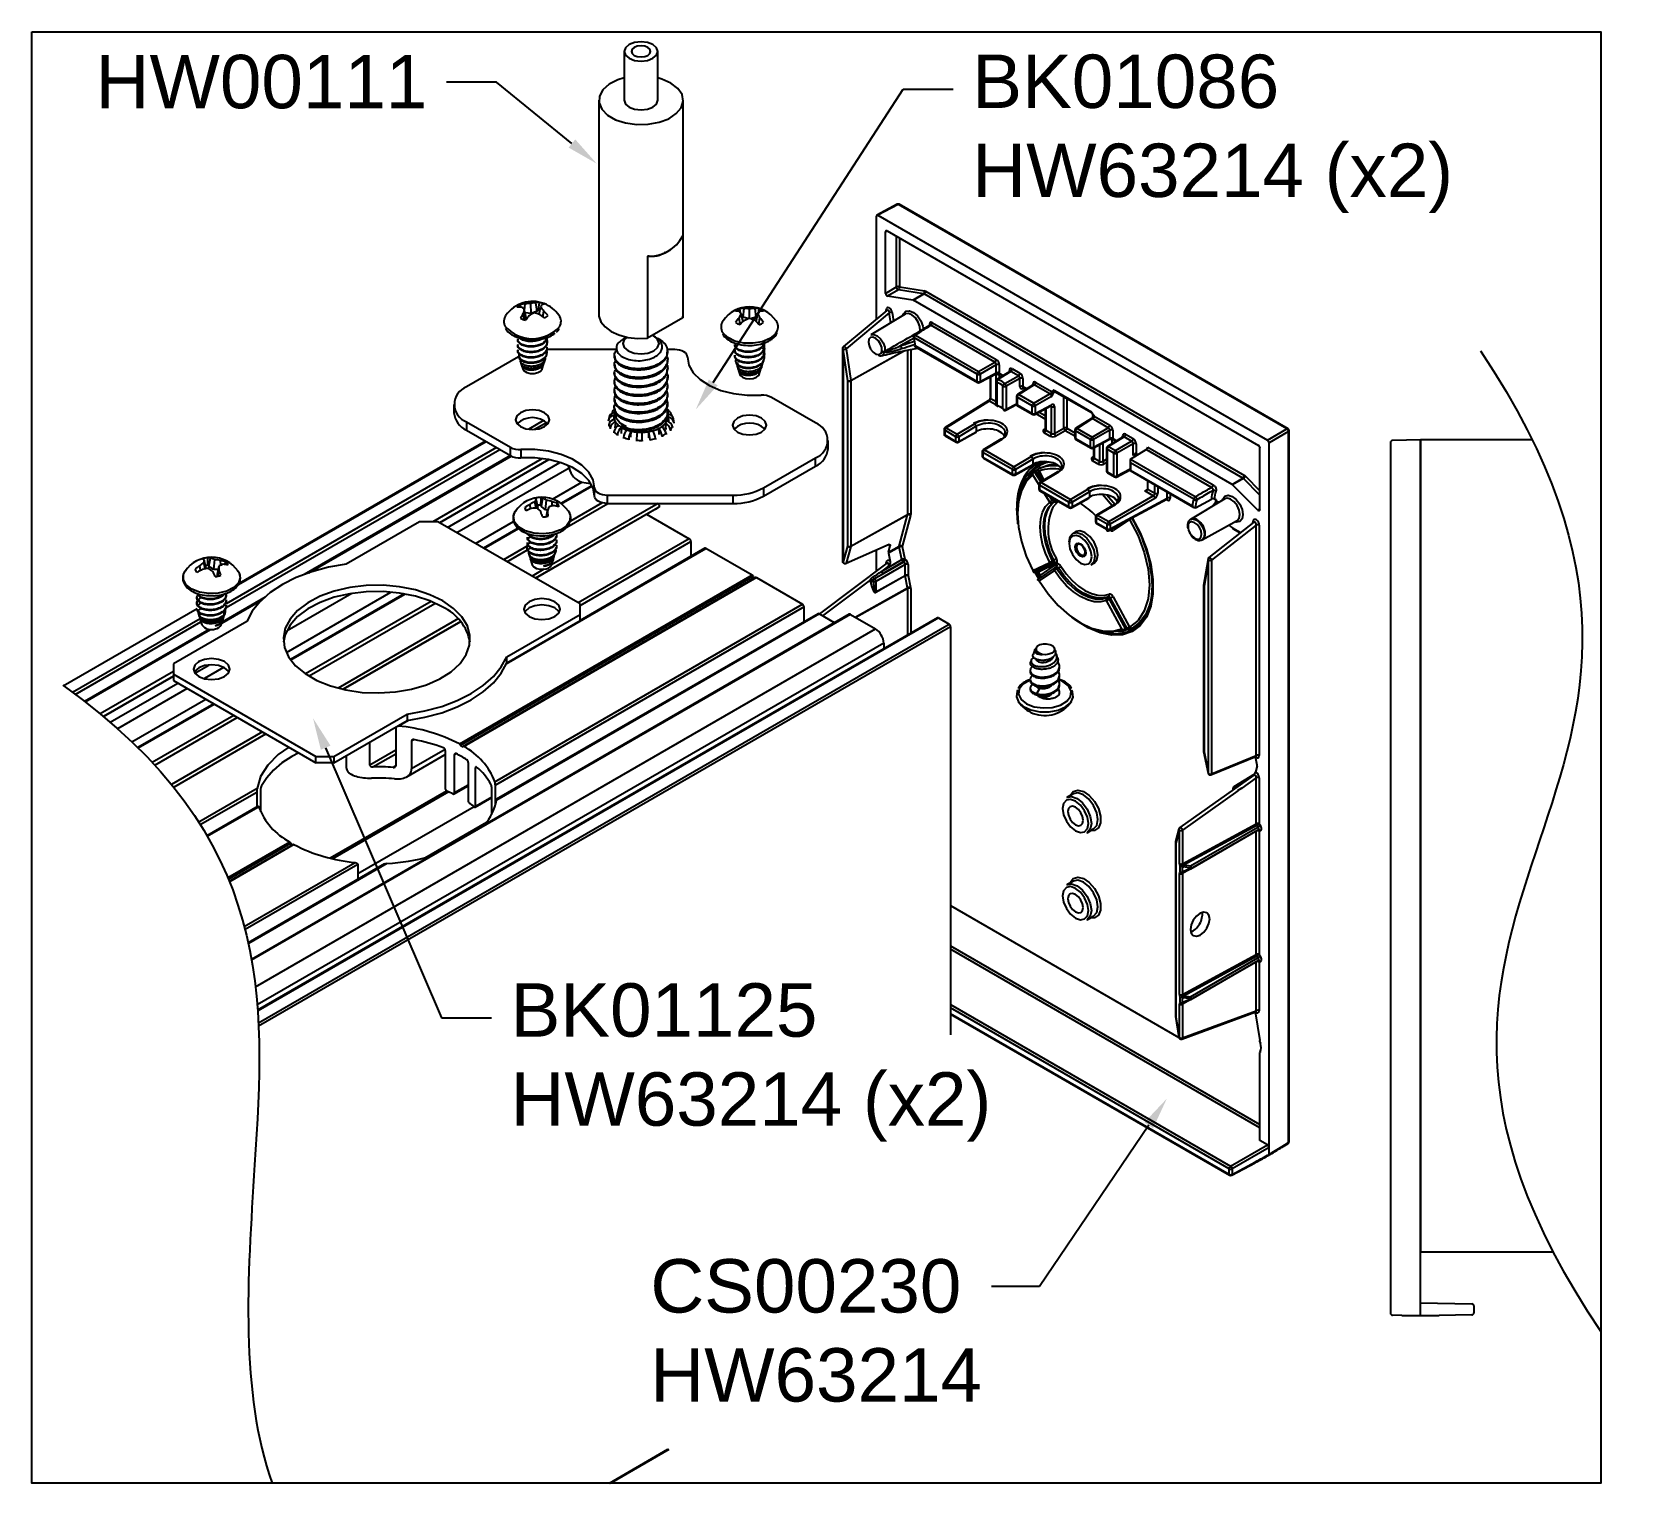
# Model space of a CAD drawing. Extents: x 0 to 7.47, y -6.79 to 0.
import ezdxf
from ezdxf import colors
from ezdxf.entities.mleader import LeaderData, LeaderLine
from ezdxf.math import Vec2, Vec3

# ---------------------------------------------------------------- set-up
doc = ezdxf.new("R2010")
doc.units = 0
doc.header["$LTSCALE"] = 0.5
doc.header["$MEASUREMENT"] = 0
for name, color, linetype in [('Dimension', 10, 'CONTINUOUS'), ('End Cap', 92, 'CONTINUOUS'), ('FAB DWG', 221, 'CONTINUOUS'), ('Hardware', 242, 'CONTINUOUS'), ('Housing', 150, 'CONTINUOUS'), ('Mounting', 4, 'CONTINUOUS')]:
    doc.layers.add(name, color=color, linetype=linetype)
doc.layers.add('Text-Unprinted', color=131, linetype='CONTINUOUS', plot=False)
doc.styles.get("Standard").update_dxf_attribs({"font": 'arial.ttf'})

msp = doc.modelspace()

# ---------------------------------------------------------------- linework, layer by layer
at = {"layer": 'Dimension', "transparency": 16777216}
msp.add_open_spline([(6.7836, -1.4937), (7.4744, -2.5255), (7.0654, -3.7891), (6.6359, -5.0356), (7.3473, -6.0845)], degree=3, dxfattribs=at)
msp.add_open_spline([(0.1441, -3.0588), (1.1422, -3.7654), (1.0581, -5.0691), (0.974, -6.3729), (1.1252, -6.7935)], degree=3, knots=[0.144615, 0.144615, 0.144615, 0.144615, 1, 1.594024, 1.594024, 1.594024, 1.594024], dxfattribs=at)
at = {"layer": 'End Cap', "transparency": 16777216}
for p, q in [((4.0511, -0.8068), (3.957, -0.8574)), ((4.056, -0.8074), (3.9619, -0.858)), ((5.8771, -1.8587), (4.056, -0.8074)), ((5.882, -1.8583), (4.0608, -0.807)), ((3.9548, -1.344), (3.9548, -0.8621)), ((3.9619, -0.858), (5.7862, -1.9112)), ((4.0045, -0.9316), (3.9972, -0.9356)), ((3.9972, -1.2238), (3.9972, -0.9356)), ((4.0043, -0.9315), (5.7438, -1.9357)), ((4.0482, -1.194), (4.0482, -0.9568)), ((4.0622, -0.9649), (4.0622, -1.1941)), ((3.9972, -1.2238), (4.0482, -1.194)), ((4.0622, -1.1941), (4.1797, -1.2125)), ((4.0577, -1.2072), (4.0067, -1.237)), ((4.1253, -1.2556), (4.0067, -1.237)), ((4.1752, -1.2256), (4.0577, -1.2072)), ((4.1253, -1.2556), (4.1752, -1.2256)), ((4.1776, -1.2265), (4.1277, -1.2565)), ((5.6203, -2.1182), (4.1277, -1.2565)), ((5.6706, -2.0884), (4.1776, -1.2265)), ((4.1846, -1.2143), (5.6775, -2.0762)), ((4.0035, -1.3035), (3.8001, -1.4728)), ((4.015, -1.3152), (3.8133, -1.4831)), ((4.089, -1.321), (3.9281, -1.4185)), ((4.0009, -1.3056), (4.0009, -1.3005)), ((4.0216, -1.3619), (4.015, -1.3152)), ((4.0289, -1.3138), (4.0346, -1.354)), ((4.2048, -1.3728), (4.132, -1.4185)), ((4.1373, -1.4189), (4.4331, -1.5897)), ((4.1602, -1.4008), (4.1602, -1.4)), ((4.5089, -1.546), (4.2099, -1.3733)), ((4.2168, -1.3612), (4.5158, -1.5338)), ((3.7965, -1.4805), (3.7965, -2.4842)), ((3.8203, -1.6333), (3.7994, -1.4845)), ((3.7994, -1.4845), (3.7994, -2.4851)), ((3.8133, -1.4831), (3.8342, -1.6319)), ((3.8342, -1.6319), (4.0811, -1.4938)), ((4.0854, -1.4929), (3.8343, -1.6334)), ((3.9801, -1.4958), (3.9802, -1.4934)), ((3.9942, -1.4947), (3.9941, -1.4959)), ((4.1307, -1.4332), (4.0686, -1.4687)), ((4.1012, -2.2592), (4.1012, -1.4898)), ((4.1152, -1.487), (4.1152, -2.2592)), ((4.4261, -1.6019), (4.1303, -1.4311)), ((4.1341, -1.4719), (4.4282, -1.6417)), ((4.1369, -1.4701), (4.4261, -1.6371)), ((3.9641, -1.5107), (3.9661, -1.5108)), ((3.9717, -1.5166), (3.9716, -1.5166)), ((4.4331, -1.5897), (4.5089, -1.546)), ((4.516, -1.5582), (4.4402, -1.602)), ((4.516, -1.5964), (4.516, -1.5582)), ((4.53, -1.5583), (4.53, -1.5965)), ((3.8203, -2.4072), (3.8203, -1.6333)), ((3.8343, -1.6334), (3.8343, -2.4072)), ((4.4261, -1.6371), (4.4261, -1.6019)), ((4.4379, -1.6419), (4.5177, -1.599)), ((4.4402, -1.6372), (4.516, -1.5964)), ((4.4402, -1.602), (4.4402, -1.6372)), ((4.4866, -1.6157), (4.4866, -1.7116)), ((4.4895, -1.6141), (4.4895, -1.7157)), ((4.5158, -1.6047), (4.5116, -1.6022)), ((4.5131, -1.6356), (4.5131, -1.743)), ((4.5161, -1.6284), (4.5161, -1.6048)), ((4.5793, -1.5891), (4.5178, -1.6271)), ((4.5181, -1.6406), (4.5181, -1.748)), ((4.5844, -1.5895), (4.5229, -1.6275)), ((4.5281, -1.5991), (4.5462, -1.6095)), ((4.53, -1.5968), (4.549, -1.6078)), ((4.5345, -1.6028), (4.5301, -1.6052)), ((4.5301, -1.6052), (4.5301, -1.6195)), ((4.5559, -1.6465), (4.6195, -1.6098)), ((4.6265, -1.622), (4.5629, -1.6588)), ((4.5772, -1.5904), (4.5772, -1.5855)), ((4.6195, -1.6098), (4.5844, -1.5895)), ((4.5913, -1.5774), (4.6264, -1.5976)), ((4.6265, -1.6606), (4.6265, -1.622)), ((4.6406, -1.6221), (4.6406, -1.6606)), ((4.7009, -1.6406), (4.7739, -1.6828)), ((4.4895, -1.7157), (4.5131, -1.7293)), ((4.5473, -1.7649), (4.5473, -1.6575)), ((4.5629, -1.6588), (4.5629, -1.7662)), ((4.6109, -1.7061), (4.6109, -1.7414)), ((4.6842, -1.7509), (4.6138, -1.7102)), ((4.6138, -1.7102), (4.6138, -1.7455)), ((4.6889, -1.6523), (4.6156, -1.6976)), ((4.694, -1.6528), (4.6208, -1.6981)), ((4.6208, -1.6981), (4.6912, -1.7387)), ((4.6406, -1.6606), (4.6586, -1.6711)), ((4.6451, -1.6666), (4.6407, -1.669)), ((4.6427, -1.6653), (4.6558, -1.6728)), ((4.6868, -1.6537), (4.6868, -1.6488)), ((4.6912, -1.7387), (4.767, -1.6949)), ((4.767, -1.6949), (4.694, -1.6528)), ((4.774, -1.7072), (4.6983, -1.7509)), ((4.7926, -1.6847), (4.7882, -1.6871)), ((4.7883, -1.6788), (4.9598, -1.7778)), ((4.789, -1.6826), (4.9618, -1.7824)), ((4.8321, -1.8545), (4.8321, -1.7075)), ((4.8461, -1.7156), (4.8461, -1.8546)), ((4.4777, -1.7276), (4.276, -1.8523)), ((4.4828, -1.728), (4.2811, -1.8528)), ((4.5091, -1.7432), (4.4828, -1.728)), ((4.5607, -1.7709), (4.6112, -1.7437)), ((4.5629, -1.7662), (4.6109, -1.7404)), ((4.6138, -1.7455), (4.6842, -1.7861)), ((4.6159, -1.7501), (4.6863, -1.7907)), ((4.6842, -1.7861), (4.6842, -1.7509)), ((4.696, -1.7908), (4.7718, -1.7501)), ((4.6983, -1.7862), (4.774, -1.7454)), ((4.6983, -1.7509), (4.6983, -1.7862)), ((4.7447, -1.8122), (4.7021, -1.7876)), ((4.7166, -1.7798), (4.7447, -1.796)), ((4.7447, -1.7647), (4.7447, -1.8605)), ((4.7476, -1.7631), (4.7476, -1.8647)), ((4.7742, -1.7538), (4.7697, -1.7512)), ((4.7742, -1.88), (4.7742, -1.7538)), ((4.7882, -1.7539), (4.7882, -1.8798)), ((4.2712, -1.8609), (4.2712, -1.8827)), ((4.326, -1.8949), (4.2742, -1.8649)), ((4.2742, -1.8649), (4.2742, -1.8867)), ((4.2811, -1.8528), (4.333, -1.8827)), ((4.333, -1.8827), (4.4143, -1.8341)), ((4.4215, -1.8463), (4.3402, -1.8949)), ((4.4215, -1.8463), (4.4215, -1.8714)), ((4.7404, -1.8604), (4.7447, -1.8578)), ((4.7447, -1.8605), (4.7444, -1.8618)), ((4.7476, -1.8647), (4.7742, -1.88)), ((4.7882, -1.8798), (4.8321, -1.8545)), ((4.8391, -1.8667), (4.7953, -1.8921)), ((4.8841, -1.8927), (4.8391, -1.8667)), ((4.8461, -1.8546), (4.8841, -1.8765)), ((4.8841, -1.8639), (4.8841, -1.8991)), ((4.9575, -1.9086), (4.8871, -1.868)), ((4.8871, -1.868), (4.8871, -1.9032)), ((4.9622, -1.81), (4.8889, -1.8554)), ((4.9672, -1.8105), (4.894, -1.8558)), ((4.894, -1.8558), (4.9644, -1.8964)), ((4.9644, -1.8964), (5.0402, -1.8527)), ((5.0402, -1.8527), (4.9672, -1.8105)), ((4.9686, -1.7956), (4.9685, -1.7962)), ((5.0473, -1.8649), (4.9715, -1.9087)), ((4.9741, -1.7984), (5.0472, -1.8405)), ((5.0473, -1.9032), (5.0473, -1.8649)), ((5.0613, -1.865), (5.0613, -1.9035)), ((5.7862, -1.9112), (5.8771, -1.8587)), ((5.887, -5.1951), (5.887, -1.8669)), ((4.2742, -1.8867), (4.326, -1.9167)), ((4.2762, -1.8913), (4.3281, -1.9213)), ((4.326, -1.9167), (4.326, -1.8949)), ((4.338, -1.9213), (4.4193, -1.876)), ((4.3402, -1.9167), (4.4215, -1.8714)), ((4.3402, -1.8949), (4.3402, -1.9167)), ((4.5366, -1.9071), (4.4552, -1.9557)), ((4.5416, -1.9076), (4.4603, -1.9562)), ((4.7672, -1.8922), (4.7407, -1.8769)), ((4.8871, -1.9032), (4.9575, -1.9439)), ((4.8891, -1.9078), (4.9595, -1.9484)), ((4.9575, -1.9439), (4.9575, -1.9086)), ((4.9693, -1.9486), (5.0451, -1.9078)), ((4.9715, -1.9439), (5.0473, -1.9032)), ((4.9715, -1.9087), (4.9715, -1.9439)), ((5.0004, -2.0107), (5.0004, -1.9318)), ((5.0145, -1.9243), (5.0145, -2.0104)), ((5.1097, -1.8952), (5.0364, -1.9405)), ((5.1147, -1.8957), (5.0415, -1.9409)), ((5.0415, -1.9409), (5.074, -1.9597)), ((5.0583, -1.9269), (5.0583, -1.9064)), ((5.0613, -1.9035), (5.0793, -1.9139)), ((5.0634, -1.9081), (5.0765, -1.9157)), ((5.0723, -1.9133), (5.0723, -1.9183)), ((5.074, -1.9597), (5.1498, -1.916)), ((5.1569, -1.9282), (5.0811, -1.972)), ((5.1075, -1.8965), (5.1075, -1.8917)), ((5.1498, -1.916), (5.1147, -1.8957)), ((5.1216, -1.8835), (5.1568, -1.9038)), ((5.1569, -1.9828), (5.1569, -1.9282)), ((5.1709, -1.9283), (5.1709, -1.9748)), ((5.225, -1.9432), (5.5312, -2.12)), ((5.8841, -1.8709), (5.7933, -1.9234)), ((5.7933, -5.2547), (5.7933, -1.9234)), ((5.8841, -5.1991), (5.8841, -1.8709)), ((4.4504, -1.9643), (4.4504, -1.9861)), ((4.5912, -2.048), (4.4533, -1.9684)), ((4.4533, -1.9684), (4.4533, -1.9902)), ((4.4533, -1.9902), (4.5912, -2.0698)), ((4.4554, -1.9947), (4.5933, -2.0743)), ((4.4603, -1.9562), (4.5981, -2.0358)), ((4.5981, -2.0358), (4.6795, -1.9872)), ((4.6867, -1.9994), (4.6053, -2.048)), ((4.6867, -1.9994), (4.6867, -2.0245)), ((4.9667, -1.991), (4.971, -1.9884)), ((4.9935, -2.0228), (4.967, -2.0075)), ((4.9709, -1.9911), (4.9707, -1.9924)), ((4.971, -1.9477), (4.971, -1.9912)), ((4.9739, -1.9461), (4.9739, -1.9953)), ((4.9739, -1.9953), (5.0004, -2.0107)), ((5.0145, -2.0104), (5.0316, -2.0005)), ((5.0316, -2.0169), (5.0215, -2.0227)), ((5.0316, -1.949), (5.0316, -2.056)), ((5.0671, -1.9719), (5.0346, -1.9531)), ((5.0346, -1.9531), (5.0346, -2.0601)), ((5.0671, -2.0788), (5.0671, -1.9719)), ((5.0811, -1.972), (5.0811, -2.0789)), ((5.1422, -2.0071), (5.1422, -2.0539)), ((5.145, -2.0007), (5.2182, -1.9554)), ((5.145, -2.0007), (5.4479, -2.1755)), ((5.4409, -2.1877), (5.1451, -2.017)), ((5.1451, -2.017), (5.1451, -2.0522)), ((5.1713, -1.975), (5.1569, -1.9828)), ((5.1792, -1.9796), (5.171, -1.9749)), ((5.5243, -2.1321), (5.2182, -1.9554)), ((5.7508, -2.2362), (5.7508, -1.9479)), ((4.5912, -2.0698), (4.5912, -2.048)), ((4.6031, -2.0744), (4.6844, -2.0291)), ((4.6053, -2.0698), (4.6867, -2.0245)), ((4.6053, -2.048), (4.6053, -2.0698)), ((4.7155, -2.1191), (4.6875, -2.0732)), ((4.6939, -2.0573), (4.7012, -2.0529)), ((4.6939, -2.0573), (4.724, -2.1066)), ((4.7314, -2.1022), (4.7012, -2.0529)), ((4.7115, -2.0524), (4.7369, -2.0989)), ((4.7129, -2.0464), (4.72, -2.042)), ((4.7129, -2.0456), (4.7133, -2.0461)), ((4.716, -2.0568), (4.7384, -2.098)), ((4.8017, -2.0602), (4.7204, -2.1088)), ((4.8067, -2.0607), (4.7254, -2.1093)), ((5.0346, -2.0601), (5.0671, -2.0788)), ((5.0366, -2.0646), (5.0691, -2.0834)), ((5.0789, -2.0836), (5.1422, -2.0495)), ((5.0811, -2.0789), (5.1422, -2.046)), ((5.1422, -2.0539), (5.4413, -2.2266)), ((5.1451, -2.0522), (5.4344, -2.2192)), ((5.6203, -2.1182), (5.6706, -2.0884)), ((5.673, -2.0903), (5.6228, -2.1201)), ((5.7508, -2.1679), (5.673, -2.0903)), ((5.6823, -2.08), (5.7508, -2.1483)), ((4.7155, -2.1173), (4.7155, -2.1392)), ((4.8564, -2.201), (4.7185, -2.1214)), ((4.7185, -2.1214), (4.7185, -2.1432)), ((4.7185, -2.1432), (4.8564, -2.2228)), ((4.7205, -2.1478), (4.8584, -2.2274)), ((4.7254, -2.1093), (4.8633, -2.1889)), ((4.7659, -2.2014), (4.7399, -2.159)), ((4.8633, -2.1889), (4.9446, -2.1403)), ((4.9518, -2.1524), (4.8705, -2.201)), ((4.9518, -2.1524), (4.9518, -2.1775)), ((5.034, -2.1676), (5.0725, -2.2125)), ((5.2111, -2.1485), (5.225, -2.1399)), ((5.2513, -2.1717), (5.2111, -2.1485)), ((5.225, -2.1402), (5.225, -2.1017)), ((5.225, -2.1403), (5.2585, -2.1596)), ((5.2585, -2.1596), (5.2585, -2.121)), ((5.2726, -2.1291), (5.2726, -2.1597)), ((5.3164, -2.1828), (5.3164, -2.1545)), ((5.3304, -2.1625), (5.3304, -2.1829)), ((5.7414, -2.2384), (5.6228, -2.1201)), ((4.7649, -2.1734), (4.7776, -2.1942)), ((4.7857, -2.2017), (4.7782, -2.2058)), ((4.7851, -2.19), (4.7804, -2.1824)), ((4.7831, -2.184), (4.7861, -2.1895)), ((4.7861, -2.1894), (4.7851, -2.19)), ((4.7862, -2.1857), (4.7878, -2.1888)), ((4.7994, -2.1936), (4.7986, -2.194)), ((4.8564, -2.2228), (4.8564, -2.201)), ((4.8683, -2.2275), (4.9496, -2.1822)), ((4.8705, -2.2228), (4.9518, -2.1775)), ((4.8705, -2.201), (4.8705, -2.2228)), ((5.0669, -2.2133), (4.9856, -2.2618)), ((5.0719, -2.2137), (4.9906, -2.2623)), ((5.0425, -2.2923), (5.2513, -2.1717)), ((5.0473, -2.331), (5.3143, -2.1874)), ((5.0495, -2.3263), (5.3164, -2.1828)), ((5.2584, -2.1839), (5.0495, -2.3045)), ((5.0673, -2.1802), (5.0877, -2.205)), ((5.3163, -2.1911), (5.3121, -2.1886)), ((5.5857, -2.1851), (5.4248, -2.2826)), ((5.4483, -2.2274), (5.5241, -2.1866)), ((5.5452, -2.1909), (5.5382, -2.1868)), ((5.5427, -2.2095), (5.5386, -2.2136)), ((5.5424, -2.1893), (5.5426, -2.1925)), ((5.5442, -2.2102), (5.5427, -2.2095)), ((5.5455, -2.1958), (5.549, -2.197)), ((5.549, -2.197), (5.5585, -2.2015)), ((5.7414, -2.2384), (5.7508, -2.2324)), ((4.1009, -2.2611), (3.8341, -2.4092)), ((3.8343, -2.4072), (4.1012, -2.2592)), ((4.0618, -2.4072), (4.1009, -2.2611)), ((4.1147, -2.2632), (4.0756, -2.4092)), ((4.9807, -2.2704), (4.9807, -2.2922)), ((5.0355, -2.3045), (4.9836, -2.2745)), ((4.9836, -2.2745), (4.9836, -2.2963)), ((4.9836, -2.2963), (5.0355, -2.3263)), ((4.9857, -2.3009), (5.0376, -2.3308)), ((4.9906, -2.2623), (5.0425, -2.2923)), ((5.0355, -2.3263), (5.0355, -2.3045)), ((5.0495, -2.3045), (5.0495, -2.3263)), ((5.1403, -2.2821), (5.0635, -2.3346)), ((5.1397, -2.2813), (5.1403, -2.2821)), ((5.4796, -2.3775), (5.6445, -2.2869)), ((5.7215, -2.2954), (5.5112, -2.4602)), ((5.7332, -2.3085), (5.5243, -2.4723)), ((5.7176, -2.2984), (5.7191, -2.2895)), ((5.7332, -3.3878), (5.7332, -2.3085)), ((5.7472, -2.3086), (5.7472, -3.3879)), ((4.8878, -2.3394), (4.8737, -2.348)), ((5.0318, -2.3296), (5.0335, -2.3285)), ((5.0437, -2.3343), (5.051, -2.3303)), ((5.044, -2.3341), (5.0437, -2.3343)), ((5.0531, -2.3279), (5.044, -2.3341)), ((5.044, -2.3341), (5.0513, -2.3301)), ((5.0513, -2.3301), (5.06, -2.3242)), ((5.4143, -2.3213), (5.4144, -2.3238)), ((5.4284, -2.355), (5.4304, -2.3571)), ((5.6224, -2.3209), (5.6607, -2.343)), ((5.6245, -2.3255), (5.6582, -2.345)), ((3.7994, -2.4851), (3.8203, -2.4072)), ((3.8132, -2.4872), (4.0149, -2.398)), ((3.8341, -2.4092), (3.8132, -2.4872)), ((3.9548, -2.524), (3.9548, -2.4246)), ((4.0108, -2.4356), (4.0188, -2.4059)), ((4.0108, -2.4356), (4.0618, -2.4072)), ((4.0618, -2.4114), (4.0108, -2.4398)), ((4.0108, -2.4398), (4.0188, -2.4786)), ((4.0738, -2.47), (4.0618, -2.4114)), ((4.0756, -2.4092), (4.0876, -2.4679)), ((5.5075, -2.4665), (5.4866, -2.5911)), ((4.0033, -2.4874), (3.6882, -2.7249)), ((3.9448, -2.5602), (4.0822, -2.4809)), ((4.0893, -2.4932), (3.9519, -2.5725)), ((3.9789, -2.5253), (4.0738, -2.47)), ((4.0149, -2.4981), (3.9789, -2.5253)), ((4.0806, -2.48), (3.9857, -2.5353)), ((4.0009, -2.4892), (4.0009, -2.4841)), ((4.0822, -2.4809), (4.0806, -2.48)), ((4.0876, -2.4679), (4.0891, -2.4688)), ((4.0893, -2.5445), (4.0893, -2.4932)), ((4.1033, -2.4932), (4.1033, -2.5446)), ((4.6875, -2.5209), (4.7659, -2.4832)), ((4.6936, -2.5283), (4.7773, -2.4881)), ((4.7148, -2.5597), (4.696, -2.5272)), ((4.7893, -2.5089), (4.7126, -2.5612)), ((4.7968, -2.4886), (4.7129, -2.5289)), ((4.7878, -2.5212), (4.716, -2.5703)), ((4.7218, -2.5442), (4.7986, -2.4917)), ((4.7851, -2.4838), (4.7776, -2.4879)), ((4.7782, -2.477), (4.7857, -2.4729)), ((4.7854, -2.4837), (4.7851, -2.4838)), ((4.7896, -2.5087), (4.7969, -2.5043)), ((4.7972, -2.5041), (4.7969, -2.5043)), ((4.8067, -2.5092), (4.7994, -2.5136)), ((4.9588, -2.4954), (4.9733, -2.4875)), ((5.5103, -2.4722), (5.4894, -2.5969)), ((5.5103, -3.4728), (5.5103, -2.4722)), ((5.5243, -2.4723), (5.5243, -3.4728)), ((3.9269, -2.5644), (3.7028, -2.7333)), ((3.8558, -2.74), (4.1009, -2.6027)), ((4.1012, -2.6049), (3.8579, -2.7412)), ((3.9269, -2.5644), (3.928, -2.5625)), ((3.9396, -2.566), (3.9393, -2.5673)), ((3.9428, -2.5591), (3.9448, -2.5602)), ((3.9519, -2.6214), (4.0893, -2.5445)), ((3.9519, -2.5725), (3.9519, -2.6214)), ((4.0895, -2.5467), (3.9521, -2.6237)), ((4.1009, -2.6027), (4.0895, -2.5467)), ((4.1012, -2.8234), (4.1012, -2.6049)), ((4.1033, -2.5446), (4.1147, -2.6005)), ((4.1152, -2.605), (4.1152, -2.8153)), ((5.4865, -2.5928), (5.4865, -3.3666)), ((5.4894, -2.5969), (5.4894, -3.3707)), ((5.1037, -2.7941), (5.0318, -2.6621)), ((5.0342, -2.6492), (5.0415, -2.6448)), ((5.044, -2.6556), (5.1206, -2.7964)), ((5.1281, -2.7923), (5.0513, -2.6511)), ((5.0635, -2.6446), (5.1403, -2.7859)), ((5.1206, -2.7964), (5.1281, -2.7923)), ((4.7689, -2.8673), (4.7666, -2.8693)), ((5.4867, -3.3687), (5.5075, -3.4707)), ((5.4894, -3.3707), (5.5103, -3.4728)), ((5.5211, -3.4779), (5.7313, -3.3924)), ((5.5243, -3.4728), (5.7332, -3.3878)), ((5.7372, -3.4322), (5.7293, -3.3934)), ((5.7372, -3.4364), (5.7293, -3.4661)), ((5.7213, -3.4793), (5.3749, -3.7245)), ((5.7246, -3.475), (5.6282, -3.5346)), ((5.7062, -3.4899), (5.6333, -3.535)), ((5.7332, -3.4922), (5.6657, -3.5399)), ((5.6752, -3.5105), (5.6898, -3.5016)), ((5.7218, -3.4787), (5.7212, -3.4793)), ((5.7332, -3.7067), (5.7332, -3.4922)), ((5.7472, -3.4923), (5.7472, -3.7067)), ((4.8765, -3.5668), (4.8464, -3.5841)), ((5.6467, -3.5534), (5.3876, -3.7368)), ((5.6234, -3.5431), (5.6234, -3.5485)), ((5.6252, -3.5464), (5.6257, -3.547)), ((5.6273, -3.5418), (5.6282, -3.5407)), ((5.6333, -3.535), (5.6353, -3.5362)), ((5.6464, -3.5507), (5.6467, -3.5509)), ((5.6657, -3.5399), (5.6467, -3.5509)), ((5.6467, -3.5509), (5.6467, -3.5534)), ((4.9414, -3.7487), (4.9715, -3.7313)), ((5.371, -3.7301), (5.3548, -3.7905)), ((5.3736, -3.7368), (5.3574, -3.7972)), ((5.3736, -3.894), (5.3736, -3.7368)), ((5.3876, -3.8941), (5.7332, -3.7067)), ((5.3876, -3.7368), (5.3876, -3.8941)), ((5.7358, -3.7148), (5.3953, -3.8994)), ((5.4255, -3.9046), (5.741, -3.7224)), ((5.4262, -3.9172), (5.7417, -3.7351)), ((5.741, -3.7224), (5.7358, -3.7148)), ((5.7418, -3.7351), (5.7424, -3.7348)), ((5.7472, -3.7067), (5.7524, -3.7143)), ((5.3545, -3.7931), (5.3545, -4.6082)), ((5.3574, -3.7972), (5.3574, -4.6122)), ((5.7332, -3.7418), (5.3876, -3.9397)), ((5.7332, -4.3191), (5.7332, -3.7418)), ((5.7524, -3.7403), (5.7472, -3.7419)), ((5.7472, -3.7419), (5.7472, -4.3191)), ((5.3736, -4.5064), (5.3736, -3.9396)), ((5.3764, -3.9314), (5.3764, -3.9055)), ((5.3861, -3.907), (5.3861, -3.9329)), ((5.3876, -3.9397), (5.3876, -4.5065)), ((5.4238, -3.9141), (5.3936, -3.909)), ((5.3936, -3.9286), (5.4238, -3.9141)), ((5.3953, -3.8994), (5.4255, -3.9046)), ((5.3953, -3.932), (5.4255, -3.9176)), ((5.3953, -3.932), (5.3953, -3.932)), ((4.8765, -3.9751), (4.8464, -3.9924)), ((4.3017, -4.0902), (5.3708, -4.7074)), ((4.9414, -4.157), (4.9715, -4.1396)), ((5.3876, -4.5065), (5.7332, -4.3191)), ((5.7358, -4.3272), (5.3953, -4.5119)), ((5.4255, -4.517), (5.741, -4.3348)), ((5.741, -4.3348), (5.7358, -4.3272)), ((5.7472, -4.3191), (5.7524, -4.3267)), ((5.7332, -4.3542), (5.3876, -4.5521)), ((5.4262, -4.5296), (5.7417, -4.3475)), ((5.7332, -4.5821), (5.7332, -4.3542)), ((5.7418, -4.3476), (5.7424, -4.3472)), ((5.7524, -4.3527), (5.7472, -4.3543)), ((5.7472, -4.3543), (5.7472, -4.5821)), ((5.3736, -4.7095), (5.3736, -4.552)), ((5.3764, -4.5438), (5.3764, -4.5179)), ((5.3861, -4.5194), (5.3861, -4.5453)), ((5.3876, -4.5521), (5.3876, -4.7096)), ((5.4238, -4.5265), (5.3936, -4.5214)), ((5.3936, -4.541), (5.4238, -4.5265)), ((5.3953, -4.5119), (5.4255, -4.517)), ((5.3953, -4.5444), (5.4255, -4.53)), ((5.3953, -4.5444), (5.3953, -4.5444)), ((5.3546, -4.6098), (5.3708, -4.7071)), ((5.3574, -4.6122), (5.3736, -4.7095)), ((5.3841, -4.7148), (5.7314, -4.5867)), ((5.3876, -4.7096), (5.7332, -4.5821)), ((5.7287, -4.5877), (5.7508, -4.7209)), ((5.7508, -4.7282), (5.7508, -4.7209)), ((5.7508, -4.7282), (5.7529, -4.7358)), ((5.7508, -5.19), (5.7508, -4.7782))]:
    msp.add_line(p, q, dxfattribs=at)
at = {"layer": 'End Cap', "linetype": 'Continuous', "lineweight": 25, "transparency": 16777216}
for p, q in [((6.3617, -1.9226), (6.3617, -5.9981)), ((6.5023, -1.9103), (6.3715, -1.9126)), ((6.5023, -1.9203), (6.5023, -1.9103)), ((6.5023, -6.0096), (6.5023, -1.9203)), ((4.3017, -4.2786), (5.7508, -5.115)), ((5.7508, -5.1312), (4.3017, -4.2948)), ((4.3017, -4.5531), (5.6134, -5.3101)), ((5.6065, -5.3223), (4.3017, -4.5693)), ((4.3017, -4.5951), (5.6065, -5.3481)), ((4.3017, -4.5985), (5.6085, -5.3527)), ((5.6134, -5.3101), (5.7862, -5.2104)), ((5.7933, -5.2226), (5.6205, -5.3223)), ((5.7862, -5.2104), (5.7508, -5.19)), ((5.852, -5.2223), (5.8822, -5.2036)), ((5.8539, -5.2178), (5.8841, -5.1991)), ((5.6183, -5.3528), (5.7283, -5.2937)), ((5.6205, -5.3482), (5.7305, -5.289)), ((5.6065, -5.3481), (5.6065, -5.3223)), ((5.6205, -5.3223), (5.6205, -5.3482)), ((6.5023, -5.9503), (6.7425, -5.9545)), ((6.7523, -5.9645), (6.7523, -5.9962)), ((6.4151, -6.0088), (6.3715, -6.0081)), ((6.7425, -6.0062), (6.5896, -6.0088))]:
    msp.add_line(p, q, dxfattribs=at)
at = {"layer": 'End Cap', "transparency": 16777216, "flags": 128}
for points in [[(4.0783, -1.3275), (4.081, -1.3196), (4.0922, -1.3076), (4.1088, -1.3053), (4.128, -1.313), (4.1469, -1.3294), (4.1624, -1.352), (4.172, -1.3772), (4.1743, -1.3928)], [(4.1602, -1.4), (4.1583, -1.3798), (4.1501, -1.3583), (4.1369, -1.339), (4.1207, -1.3249), (4.1043, -1.3184), (4.0901, -1.3204), (4.089, -1.321)], [(3.9281, -1.4185), (3.9293, -1.4179), (3.9429, -1.4161), (3.9586, -1.4228), (3.9739, -1.4366), (3.9862, -1.4554), (3.9933, -1.4759), (3.9942, -1.4947)], [(4.1602, -1.4), (4.1617, -1.3993), (4.1632, -1.3989)], [(3.8001, -1.4728), (3.8002, -1.4726), (3.8021, -1.4722), (3.8045, -1.4729), (3.8072, -1.4747), (3.8098, -1.4772), (3.8119, -1.4801), (3.8133, -1.4831)], [(3.9802, -1.4934), (3.9795, -1.4781), (3.9737, -1.4613), (3.9637, -1.446), (3.9512, -1.4346), (3.9383, -1.4292), (3.9272, -1.4306), (3.9198, -1.4386), (3.9172, -1.4518), (3.92, -1.4681), (3.9276, -1.4846), (3.9388, -1.4987), (3.9517, -1.5079), (3.9641, -1.5107)], [(4.518, -1.5988), (4.5184, -1.5987), (4.5189, -1.5987), (4.5195, -1.5989), (4.5201, -1.5992), (4.5208, -1.5997), (4.5215, -1.6003), (4.5222, -1.601), (4.523, -1.6018)], [(4.5279, -1.599), (4.5275, -1.5988), (4.527, -1.5989), (4.5264, -1.599), (4.5258, -1.5993), (4.5252, -1.5998), (4.5244, -1.6003), (4.5237, -1.601), (4.523, -1.6018)], [(4.6875, -2.0732), (4.6565, -2.1047), (4.6336, -2.1464), (4.6196, -2.1971), (4.6149, -2.2551), (4.6196, -2.3186), (4.6336, -2.3855), (4.6565, -2.4536), (4.6875, -2.5209)], [(4.7218, -2.0405), (4.767, -2.0253), (4.7944, -2.0229)], [(5.0592, -2.2179), (5.0133, -2.1662), (5.0121, -2.165)], [(4.6175, -2.3025), (4.6168, -2.2976), (4.6117, -2.2288)], [(4.7659, -2.4832), (4.7468, -2.4409), (4.7327, -2.3982), (4.724, -2.3563), (4.7211, -2.3165), (4.724, -2.2801), (4.7327, -2.2481), (4.7468, -2.2216), (4.7659, -2.2014)], [(4.7782, -2.2058), (4.7598, -2.2253), (4.7463, -2.2508), (4.738, -2.2815), (4.7352, -2.3166), (4.738, -2.3548), (4.7463, -2.3952), (4.7598, -2.4363), (4.7782, -2.477)], [(4.7857, -2.4729), (4.7673, -2.4322), (4.7537, -2.391), (4.7454, -2.3507), (4.7426, -2.3124), (4.7454, -2.2773), (4.7537, -2.2466), (4.7673, -2.2211), (4.7857, -2.2017)], [(4.7776, -2.1942), (4.7815, -2.192), (4.7851, -2.19)], [(4.798, -2.2061), (4.7803, -2.2247), (4.7802, -2.2249)], [(5.575, -2.1915), (5.5761, -2.1877), (5.5857, -2.1737), (5.6012, -2.169), (5.62, -2.1743), (5.6393, -2.1889), (5.6559, -2.2103), (5.667, -2.2352), (5.671, -2.2595), (5.6673, -2.2794), (5.6563, -2.2917), (5.6399, -2.2943), (5.6336, -2.2929)], [(5.6445, -2.2869), (5.6538, -2.2765), (5.657, -2.2595), (5.6536, -2.2387), (5.644, -2.2174), (5.6299, -2.1991), (5.6134, -2.1867), (5.5973, -2.1821), (5.5857, -2.1851)], [(5.1521, -2.2746), (5.1894, -2.3456), (5.2188, -2.4193), (5.2389, -2.4928), (5.2491, -2.5637), (5.2491, -2.6298), (5.2389, -2.689), (5.2188, -2.7393), (5.1894, -2.7791), (5.1517, -2.8071), (5.107, -2.8225), (5.0566, -2.8247), (5.0021, -2.8137), (4.9454, -2.7898), (4.8882, -2.7539), (4.8701, -2.74)], [(5.1403, -2.2821), (5.1798, -2.3583), (5.2091, -2.4368), (5.2272, -2.5143), (5.2333, -2.5877), (5.2272, -2.654), (5.2091, -2.7106), (5.1798, -2.7551), (5.1403, -2.7859)], [(5.4304, -2.3571), (5.4428, -2.3687), (5.4557, -2.3743), (5.4669, -2.3732), (5.4745, -2.3655), (5.4773, -2.3524), (5.4747, -2.3362), (5.4673, -2.3197), (5.4562, -2.3055), (5.4433, -2.296), (5.4308, -2.2929), (5.4208, -2.2967), (5.415, -2.3067), (5.4143, -2.3213)], [(5.4249, -2.2825), (5.4345, -2.2798), (5.4498, -2.2836), (5.4655, -2.2951), (5.4791, -2.3125), (5.4882, -2.3328), (5.4913, -2.3526), (5.4879, -2.3685), (5.4796, -2.3775)], [(4.8566, -2.3866), (4.8612, -2.3627), (4.8742, -2.3477), (4.8937, -2.3439), (4.9168, -2.3519), (4.9398, -2.3705), (4.9594, -2.3968), (4.9724, -2.4269), (4.977, -2.4562), (4.9724, -2.4801), (4.9594, -2.4951), (4.9588, -2.4954)], [(4.963, -2.4561), (4.9589, -2.4303), (4.9474, -2.4037), (4.9302, -2.3805), (4.9098, -2.364), (4.8895, -2.357), (4.8723, -2.3603), (4.8607, -2.3736), (4.8567, -2.3947), (4.8607, -2.4206), (4.8723, -2.4471), (4.8895, -2.4704), (4.9098, -2.4868), (4.9302, -2.4938), (4.9474, -2.4905), (4.9589, -2.4772), (4.963, -2.4561)], [(4.9733, -2.4875), (4.9738, -2.4872), (4.9869, -2.4721), (4.9915, -2.4481), (4.9869, -2.4187), (4.9738, -2.3885), (4.9542, -2.362), (4.931, -2.3434), (4.9079, -2.3353), (4.8883, -2.3391), (4.8878, -2.3394)], [(5.4298, -2.3595), (5.4297, -2.3593), (5.4296, -2.3588), (5.4299, -2.3581), (5.4304, -2.3571)], [(4.0131, -2.4005), (4.0135, -2.4004), (4.0146, -2.399), (4.0149, -2.398), (4.0149, -2.398), (4.0149, -2.398)], [(4.9348, -2.4398), (4.9329, -2.4497), (4.9275, -2.456), (4.9194, -2.4575), (4.9098, -2.4542), (4.9003, -2.4465), (4.8922, -2.4356), (4.8868, -2.4231), (4.8849, -2.411), (4.8868, -2.4011), (4.8922, -2.3949), (4.9003, -2.3933), (4.9098, -2.3966), (4.9194, -2.4043), (4.9275, -2.4152), (4.9329, -2.4277), (4.9348, -2.4398)], [(4.913, -2.4018), (4.9118, -2.4011), (4.9041, -2.3985), (4.8976, -2.3997), (4.8933, -2.4047), (4.8918, -2.4127), (4.8933, -2.4224), (4.8976, -2.4325), (4.9041, -2.4412), (4.9118, -2.4474), (4.9195, -2.4501), (4.926, -2.4488), (4.9303, -2.4438), (4.9318, -2.4358), (4.9318, -2.4358)], [(5.5112, -2.4602), (5.512, -2.4599), (5.5141, -2.46), (5.5165, -2.4613), (5.5192, -2.4635), (5.5215, -2.4663), (5.5233, -2.4694), (5.5243, -2.4723)], [(4.7019, -2.5244), (4.7159, -2.5489), (4.7202, -2.5561)], [(4.7782, -2.477), (4.779, -2.4787), (4.7795, -2.4805), (4.7798, -2.4822), (4.7798, -2.4838), (4.7796, -2.4852), (4.7792, -2.4864), (4.7785, -2.4873), (4.7776, -2.4879)], [(5.0318, -2.6621), (5.0048, -2.6685), (4.9748, -2.6675), (4.9428, -2.659), (4.9098, -2.6433), (4.8768, -2.6209), (4.8449, -2.5925), (4.8149, -2.5589), (4.7878, -2.5212)], [(4.7896, -2.5087), (4.7906, -2.5082), (4.7917, -2.5081), (4.793, -2.5083), (4.7943, -2.5088), (4.7957, -2.5097), (4.797, -2.5108), (4.7982, -2.5121), (4.7994, -2.5136)], [(4.7994, -2.5136), (4.8254, -2.5499), (4.8542, -2.5822), (4.885, -2.6096), (4.9168, -2.6311), (4.9485, -2.6462), (4.9793, -2.6544), (5.0082, -2.6554), (5.0342, -2.6492)], [(5.0415, -2.6448), (5.0155, -2.651), (4.9866, -2.65), (4.9559, -2.6419), (4.9241, -2.6268), (4.8923, -2.6052), (4.8616, -2.5778), (4.8327, -2.5455), (4.8067, -2.5092)], [(4.8182, -2.5016), (4.8432, -2.5365), (4.8709, -2.5675), (4.9005, -2.5939), (4.931, -2.6146), (4.9616, -2.6291), (4.9911, -2.6369), (5.0189, -2.6379), (5.0439, -2.6319)], [(4.716, -2.5703), (4.7588, -2.6307), (4.8063, -2.6846), (4.8572, -2.7302), (4.9098, -2.766), (4.9624, -2.7909), (5.0133, -2.8041), (5.0609, -2.8052), (5.1037, -2.7941)], [(4.9929, -2.8029), (5.0303, -2.8133), (5.0821, -2.8176), (5.1291, -2.8089), (5.1698, -2.7875), (5.203, -2.7539), (5.2274, -2.7094), (5.2424, -2.6553), (5.2475, -2.5934)], [(5.2475, -2.5877), (5.2462, -2.619), (5.2363, -2.6763), (5.2168, -2.725), (5.1884, -2.7635), (5.1519, -2.7907), (5.1085, -2.8056), (5.0844, -2.8083)], [(5.0513, -2.6511), (5.0478, -2.6533), (5.044, -2.6556)], [(5.6752, -3.5105), (5.6763, -3.5111), (5.6763, -3.5111)], [(4.8464, -3.5841), (4.8682, -3.5799), (4.8939, -3.5888), (4.9196, -3.6096), (4.9414, -3.639), (4.956, -3.6726), (4.9611, -3.7052)], [(4.8612, -3.5756), (4.8618, -3.574), (4.8762, -3.5555), (4.8979, -3.5491), (4.9242, -3.5557), (4.9514, -3.5743), (4.9758, -3.6024), (4.9942, -3.6363), (5.004, -3.6714), (5.004, -3.7029), (4.9942, -3.7266), (4.9758, -3.7392), (4.9562, -3.7402)], [(4.9715, -3.7313), (4.9715, -3.7313), (4.986, -3.7146), (4.9911, -3.6878), (4.986, -3.6552), (4.9715, -3.6216), (4.9497, -3.5922), (4.924, -3.5715), (4.8983, -3.5626), (4.8765, -3.5668)], [(4.947, -3.7052), (4.9424, -3.676), (4.9293, -3.646), (4.9099, -3.6197), (4.8868, -3.6011), (4.8638, -3.5931), (4.8443, -3.5969), (4.8313, -3.6119), (4.8267, -3.6358), (4.8313, -3.665), (4.8443, -3.695), (4.8638, -3.7213), (4.8868, -3.7399), (4.9099, -3.7479), (4.9293, -3.7441), (4.9424, -3.7291), (4.947, -3.7052)], [(4.9222, -3.6909), (4.9195, -3.6737), (4.9118, -3.6561), (4.9004, -3.6406), (4.8868, -3.6297), (4.8733, -3.625), (4.8618, -3.6272), (4.8542, -3.636), (4.8515, -3.6501), (4.8542, -3.6673), (4.8618, -3.6849), (4.8733, -3.7004), (4.8868, -3.7113), (4.9004, -3.716), (4.9118, -3.7138), (4.9195, -3.705), (4.9222, -3.6909)], [(4.9611, -3.7052), (4.956, -3.7319), (4.9414, -3.7487), (4.9414, -3.7487)], [(5.3749, -3.7245), (5.376, -3.7241), (5.3781, -3.7244), (5.3806, -3.7257), (5.3831, -3.728), (5.3852, -3.7308), (5.3868, -3.7339), (5.3876, -3.7368)], [(5.741, -3.7224), (5.7422, -3.7244), (5.743, -3.7265), (5.7436, -3.7285), (5.7438, -3.7305), (5.7436, -3.7322), (5.743, -3.7337), (5.7422, -3.7347), (5.7417, -3.7351)], [(5.7524, -3.7403), (5.7547, -3.739), (5.7565, -3.7369), (5.7575, -3.734), (5.7579, -3.7305), (5.7575, -3.7266), (5.7565, -3.7224), (5.7547, -3.7183), (5.7524, -3.7143)], [(4.8612, -3.9839), (4.8618, -3.9823), (4.8762, -3.9638), (4.8979, -3.9574), (4.9242, -3.9639), (4.9514, -3.9825), (4.9758, -4.0107), (4.9942, -4.0446), (5.004, -4.0796), (5.004, -4.1111), (4.9942, -4.1348), (4.9758, -4.1475), (4.9562, -4.1484)], [(5.4255, -3.9046), (5.4266, -3.9065), (5.4275, -3.9086), (5.4281, -3.9107), (5.4282, -3.9126), (5.4281, -3.9144), (5.4275, -3.9158), (5.4266, -3.9169), (5.4262, -3.9172)], [(4.947, -4.1135), (4.9424, -4.0843), (4.9293, -4.0542), (4.9099, -4.0279), (4.8868, -4.0094), (4.8638, -4.0014), (4.8443, -4.0052), (4.8313, -4.0202), (4.8267, -4.0441), (4.8313, -4.0733), (4.8443, -4.1033), (4.8638, -4.1296), (4.8868, -4.1482), (4.9099, -4.1562), (4.9293, -4.1524), (4.9424, -4.1374), (4.947, -4.1135)], [(4.8464, -3.9924), (4.8682, -3.9882), (4.8939, -3.9971), (4.9196, -4.0179), (4.9414, -4.0473), (4.956, -4.0808), (4.9611, -4.1135)], [(4.9222, -4.0992), (4.9195, -4.082), (4.9118, -4.0643), (4.9004, -4.0489), (4.8868, -4.0379), (4.8733, -4.0332), (4.8618, -4.0355), (4.8542, -4.0443), (4.8515, -4.0584), (4.8542, -4.0755), (4.8618, -4.0932), (4.8733, -4.1087), (4.8868, -4.1196), (4.9004, -4.1243), (4.9118, -4.1221), (4.9195, -4.1132), (4.9222, -4.0992)], [(4.9715, -4.1396), (4.9715, -4.1396), (4.986, -4.1229), (4.9911, -4.0961), (4.986, -4.0635), (4.9715, -4.0299), (4.9497, -4.0005), (4.924, -3.9798), (4.8983, -3.9708), (4.8765, -3.9751)], [(4.9611, -4.1135), (4.956, -4.1402), (4.9414, -4.157), (4.9414, -4.157)], [(5.5153, -4.1519), (5.5118, -4.1343), (5.5021, -4.1232), (5.4875, -4.1202), (5.4703, -4.1259), (5.4531, -4.1394), (5.4385, -4.1586), (5.4288, -4.1806), (5.4253, -4.202), (5.4288, -4.2197), (5.4385, -4.2308), (5.4531, -4.2337), (5.4703, -4.228), (5.4875, -4.2145), (5.5021, -4.1953), (5.5118, -4.1733), (5.5153, -4.1519)], [(5.741, -4.3348), (5.7422, -4.3368), (5.743, -4.3389), (5.7436, -4.3409), (5.7438, -4.3429), (5.7436, -4.3446), (5.743, -4.3461), (5.7422, -4.3471), (5.7417, -4.3475)], [(5.7524, -4.3527), (5.7547, -4.3514), (5.7565, -4.3493), (5.7575, -4.3464), (5.7579, -4.3429), (5.7575, -4.339), (5.7565, -4.3348), (5.7547, -4.3307), (5.7524, -4.3267)], [(5.4255, -4.517), (5.4266, -4.5189), (5.4275, -4.521), (5.4281, -4.5231), (5.4282, -4.525), (5.4281, -4.5268), (5.4275, -4.5282), (5.4266, -4.5293), (5.4262, -4.5296)]]:
    msp.add_lwpolyline(points, dxfattribs=at)
at = {"layer": 'End Cap', "transparency": 16777216}
for centre, radius, start, end in [((4.0558, -0.8156), 0.01, 60.00269, 118.26557), ((4.053, -0.8114), 0.00494, 53.60191, 112.96519), ((4.0588, -0.8115), 0.00495, 65.36022, 124.60414), ((4.0551, -1.2078), 0.0154, 62.65648, 116.76622), ((4.0627, -1.1935), 0.0146, 182.04777, 249.57861), ((4.0505, -1.1974), 0.0121, 305.97782, 15.81644), ((4.1681, -1.2158), 0.0121, 305.97782, 15.81644), ((4.1692, -1.2136), 0.0154, 303.22971, 357.34769), ((3.9985, -1.3054), 0.00553, 21.09315, 64.1216), ((4.0237, -1.3315), 0.0184, 73.49895, 118.06948), ((4.1374, -1.427), 0.01, 122.13264, 195.62359), ((4.1457, -1.4318), 0.0154, 123.22971, 177.34769), ((4.1344, -1.423), 0.00499, 54.38485, 117.35246), ((4.2014, -1.3604), 0.0154, 303.22971, 357.34769), ((3.8065, -1.4805), 0.01, 129.76998, 180), ((3.8014, -1.48), 0.00494, 185.07867, 246.24147), ((3.8046, -1.4669), 0.0184, 253.49895, 298.06948), ((3.9883, -1.4823), 0.0137, 234.14119, 295.527), ((4.0534, -1.4809), 0.0195, 349.96638, 38.58712), ((4.1301, -1.4285), 0.00264, 208.06406, 274.9633), ((3.9621, -1.4793), 0.175, 2.99879, 15.97752), ((3.9718, -1.5087), 0.00791, 194.66038, 268.92277), ((3.9626, -1.4936), 0.0176, 281.26155, 352.71265), ((3.974, -1.5082), 0.00835, 197.81544, 276.76683), ((3.9732, -1.5095), 0.00725, 190.11255, 257.2275), ((3.9731, -1.5067), 0.01, 261.17155, 279.04129), ((3.9708, -1.4956), 0.0213, 281.26155, 352.71265), ((3.9872, -1.4821), 0.0154, 242.58813, 296.66328), ((3.9886, -1.4852), 0.0136, 231.40894, 284.68477), ((3.9837, -1.4892), 0.0123, 312.25967, 327.17177), ((4.5004, -1.5331), 0.0154, 303.22971, 357.34769), ((4.5229, -1.572), 0.0154, 62.65648, 116.76622), ((3.8255, -1.6156), 0.0184, 253.49895, 298.06948), ((3.8274, -1.6196), 0.0154, 242.65648, 296.76622), ((3.8234, -1.6334), 0.0109, 0.24175, 8.06171), ((4.4415, -1.6026), 0.0154, 123.22971, 177.34769), ((4.4332, -1.5882), 0.0154, 242.65648, 296.76622), ((4.4332, -1.6234), 0.0154, 242.65648, 296.76622), ((4.4309, -1.6377), 0.0048, 172.814, 235.87382), ((4.4332, -1.633), 0.01, 240.00269, 298.26557), ((4.4243, -1.6029), 0.0159, 3.52223, 56.47777), ((4.4353, -1.6377), 0.00487, 302.67212, 6.51471), ((4.5231, -1.6356), 0.01, 121.72906, 180), ((4.5192, -1.6345), 0.0062, 190.24908, 259.75183), ((4.5104, -1.6043), 0.00546, 355.67284, 41.0114), ((4.5106, -1.6045), 0.00552, 356.48216, 43.70003), ((4.5229, -1.6102), 0.0154, 62.65648, 116.76622), ((4.5225, -1.6093), 0.0143, 88.03749, 117.24119), ((4.52, -1.6316), 0.00501, 54.4735, 116.34159), ((4.5228, -1.6076), 0.01, 59.43476, 118.8384), ((4.5388, -1.6409), 0.0207, 139.86883, 179.2669), ((4.523, -1.6093), 0.0143, 61.02861, 90.23688), ((4.5356, -1.6048), 0.00555, 137.53631, 183.56642), ((4.5748, -1.5904), 0.00547, 19.46547, 64.2842), ((4.5759, -1.5766), 0.0154, 303.22971, 357.34769), ((4.611, -1.5969), 0.0154, 303.22971, 357.34769), ((4.6335, -1.6358), 0.0154, 62.65648, 116.76622), ((4.6855, -1.6399), 0.0154, 303.22971, 357.34769), ((4.4915, -1.7112), 0.00494, 185.07867, 246.24147), ((4.56, -1.6586), 0.0127, 109.0229, 175.24905), ((4.5561, -1.646), 0.0145, 232.68908, 298.03683), ((4.5471, -1.6597), 0.0159, 3.52223, 56.47777), ((4.6209, -1.7061), 0.01, 121.72906, 180), ((4.6158, -1.7057), 0.00494, 185.07867, 246.24147), ((4.6292, -1.7109), 0.0154, 123.22971, 177.34769), ((4.6179, -1.7021), 0.00501, 54.4735, 116.34159), ((4.6335, -1.6743), 0.0154, 62.65648, 116.76622), ((4.6462, -1.6687), 0.00555, 137.71706, 183.54816), ((4.6844, -1.6537), 0.00546, 19.24767, 64.30582), ((4.4799, -1.7319), 0.00487, 53.48924, 117.32586), ((4.5016, -1.7314), 0.014, 302.43245, 324.80253), ((4.5231, -1.743), 0.01, 180, 251.34442), ((4.5192, -1.7419), 0.0062, 190.24908, 259.75183), ((4.5224, -1.7489), 0.00442, 168.81256, 235.04972), ((4.5204, -1.7494), 0.00313, 259.94287, 323.94967), ((4.5561, -1.7534), 0.0145, 232.68908, 298.03683), ((4.5531, -1.7651), 0.00575, 177.88114, 224.10584), ((4.556, -1.762), 0.01, 225.22051, 298.26557), ((4.5581, -1.7668), 0.00487, 302.67212, 6.51471), ((4.6209, -1.7414), 0.01, 180, 240.00269), ((4.6157, -1.741), 0.0048, 184.12934, 247.1908), ((4.6186, -1.7461), 0.0048, 172.814, 235.87382), ((4.6996, -1.7516), 0.0154, 123.22971, 177.34769), ((4.6913, -1.7372), 0.0154, 242.65648, 296.76622), ((4.6913, -1.7724), 0.0154, 242.65648, 296.76622), ((4.689, -1.7867), 0.0048, 172.814, 235.87382), ((4.6913, -1.782), 0.01, 240.00269, 298.26557), ((4.6824, -1.7519), 0.0159, 3.52223, 56.47777), ((4.6934, -1.7867), 0.00487, 302.67212, 6.51471), ((4.7692, -1.746), 0.00487, 302.67212, 6.51471), ((4.7812, -1.7401), 0.0154, 242.65648, 296.76622), ((4.2812, -1.8609), 0.01, 121.72906, 180), ((4.276, -1.8605), 0.0048, 184.12934, 247.1908), ((4.2895, -1.8656), 0.0154, 123.22971, 177.34769), ((4.2782, -1.8567), 0.00487, 53.48924, 117.32586), ((4.4059, -1.8473), 0.0156, 3.63885, 57.52085), ((4.7435, -1.8558), 0.00558, 236.52981, 281.54358), ((4.7322, -1.864), 0.0154, 303.22971, 357.34769), ((4.839, -1.8683), 0.0154, 62.65648, 116.76622), ((4.8479, -1.8535), 0.0159, 183.52223, 236.47777), ((4.8307, -1.8539), 0.0154, 303.22971, 357.34769), ((4.8941, -1.8639), 0.01, 121.72906, 180), ((4.8889, -1.8635), 0.0048, 184.12934, 247.1908), ((4.9024, -1.8687), 0.0154, 123.22971, 177.34769), ((4.8911, -1.8597), 0.00487, 53.48924, 117.32586), ((5.0318, -1.8398), 0.0154, 303.22971, 357.34769), ((5.0542, -1.8787), 0.0154, 62.65648, 116.76622), ((5.8799, -1.8628), 0.00495, 65.36022, 124.60414), ((5.8692, -1.8714), 0.0149, 1.72152, 58.27848), ((5.877, -1.8669), 0.01, 0, 60.00269), ((5.882, -1.8665), 0.00495, 295.38794, 354.63803), ((4.2812, -1.8827), 0.01, 180, 240.00269), ((4.276, -1.8823), 0.0048, 184.12934, 247.1908), ((4.2791, -1.8873), 0.00494, 173.76303, 234.92479), ((4.3414, -1.8956), 0.0154, 123.22971, 177.34769), ((4.3331, -1.8812), 0.0154, 242.60967, 297.39033), ((4.3331, -1.903), 0.0154, 242.60967, 297.39033), ((4.3309, -1.9172), 0.00494, 173.76303, 234.92479), ((4.3331, -1.9126), 0.01, 240.00269, 299.12355), ((4.3246, -1.8959), 0.0156, 3.63885, 57.52085), ((4.3351, -1.9171), 0.00506, 304.06348, 5.24924), ((4.4164, -1.8718), 0.00506, 304.06348, 5.24924), ((4.5387, -1.9115), 0.00488, 53.39933, 115.38057), ((4.7588, -1.8793), 0.0154, 303.22971, 357.34769), ((4.804, -1.8788), 0.0159, 183.52223, 236.47777), ((4.8941, -1.8991), 0.01, 180, 240.00269), ((4.8889, -1.8988), 0.0048, 184.12934, 247.1908), ((4.892, -1.9037), 0.00494, 173.76303, 234.92479), ((4.9729, -1.9093), 0.0154, 123.22971, 177.34769), ((4.9645, -1.8949), 0.0154, 242.65648, 296.76622), ((4.9557, -1.9097), 0.0159, 3.52223, 56.47777), ((5.0416, -1.949), 0.01, 121.72906, 180), ((5.0499, -1.9538), 0.0154, 123.22971, 177.34769), ((5.0386, -1.945), 0.00501, 54.4735, 116.34159), ((5.0424, -1.9037), 0.00487, 302.67212, 6.51471), ((5.0661, -1.9041), 0.0048, 172.814, 235.87382), ((5.1051, -1.8966), 0.00546, 19.24767, 64.30582), ((5.1063, -1.8828), 0.0154, 303.22971, 357.34769), ((5.1414, -1.9031), 0.0154, 303.22971, 357.34769), ((5.1638, -1.942), 0.0154, 62.65648, 116.76622), ((4.4604, -1.9643), 0.01, 120.85596, 180), ((4.4554, -1.9638), 0.00503, 185.6948, 245.62534), ((4.4604, -1.9861), 0.01, 180, 240.00269), ((4.4554, -1.9856), 0.00503, 185.6948, 245.62534), ((4.4687, -1.9691), 0.0154, 123.22971, 177.34769), ((4.4582, -1.9907), 0.00494, 173.76303, 234.92479), ((4.4573, -1.9601), 0.00488, 53.39933, 115.38057), ((4.807, -2.1853), 0.1834, 109.03833, 172.50657), ((4.7849, -2.1592), 0.1585, 112.72969, 144.01433), ((4.7958, -2.1628), 0.1528, 102.34996, 148.41645), ((4.6711, -2.0004), 0.0156, 3.63885, 57.52085), ((4.9624, -1.9444), 0.00494, 173.76303, 234.92479), ((4.9645, -1.9302), 0.0154, 242.65648, 296.76622), ((4.9645, -1.9398), 0.01, 240.00269, 298.26557), ((4.9698, -1.9864), 0.00558, 236.52981, 281.54358), ((4.9585, -1.9946), 0.0154, 303.22971, 357.34769), ((4.9666, -1.9445), 0.00487, 302.67212, 6.51471), ((4.985, -2.0099), 0.0154, 303.22971, 357.34769), ((5.0303, -2.0095), 0.0159, 183.52223, 236.47777), ((5.0365, -1.9486), 0.00494, 185.07867, 246.24147), ((5.0825, -1.9726), 0.0154, 123.22971, 177.34769), ((5.0741, -1.9582), 0.0154, 242.65648, 296.76622), ((5.0653, -1.9729), 0.0159, 3.52223, 56.47777), ((4.6066, -2.0487), 0.0154, 123.22971, 177.34769), ((4.5983, -2.0343), 0.0154, 242.60967, 297.39033), ((4.5983, -2.0561), 0.0154, 242.60967, 297.39033), ((4.5961, -2.0703), 0.00494, 173.76303, 234.92479), ((4.5983, -2.0657), 0.01, 240.00269, 299.12355), ((4.5898, -2.0489), 0.0156, 3.63885, 57.52085), ((4.6003, -2.0702), 0.00506, 304.06348, 5.24924), ((4.8852, -2.2168), 0.2738, 146.58698, 182.50819), ((4.8469, -2.2334), 0.2333, 130.98264, 185.87059), ((4.6818, -2.025), 0.00492, 303.13773, 6.17499), ((4.7835, -2.2063), 0.1749, 81.04242, 113.8181), ((4.7886, -2.1664), 0.1426, 117.957, 122.05375), ((4.7806, -2.2229), 0.1783, 76.62674, 111.2295), ((4.8038, -2.0644), 0.00474, 52.38131, 116.3986), ((5.0416, -2.056), 0.01, 180, 240.00269), ((5.0364, -2.0556), 0.0048, 184.12934, 247.1908), ((5.0393, -2.0607), 0.0048, 172.814, 235.87382), ((5.0718, -2.0794), 0.0048, 172.814, 235.87382), ((5.0741, -2.0651), 0.0154, 242.65648, 296.76622), ((5.0741, -2.0748), 0.01, 240.00269, 298.26557), ((5.0762, -2.0795), 0.00487, 302.67212, 6.51471), ((5.6621, -2.0755), 0.0154, 303.22971, 357.34769), ((5.6606, -2.0696), 0.0241, 300.92427, 334.44171), ((4.7255, -2.1173), 0.01, 120.85596, 180), ((4.7205, -2.1168), 0.00503, 185.6948, 245.62534), ((4.7255, -2.1392), 0.01, 180, 240.00269), ((4.7205, -2.1387), 0.00503, 185.6948, 245.62534), ((4.7232, -2.1438), 0.0048, 172.814, 235.87382), ((4.7339, -2.1221), 0.0154, 123.22971, 177.34769), ((4.7225, -2.113), 0.00474, 52.38131, 116.3986), ((4.9362, -2.1534), 0.0156, 3.63885, 57.52085), ((5.2656, -2.146), 0.0154, 242.65648, 296.76622), ((5.6155, -2.1818), 0.0914, 157.72104, 183.00569), ((5.5159, -2.1193), 0.0154, 303.22971, 357.34769), ((5.5356, -2.158), 0.0118, 42.38999, 113.76391), ((5.6227, -2.1821), 0.0847, 157.7504, 183.23113), ((5.0171, -2.329), 0.2587, 156.26532, 212.15243), ((4.8883, -2.3858), 0.2213, 120.02576, 123.59859), ((4.7745, -2.1968), 0.00978, 208.41017, 292.50191), ((4.7701, -2.2004), 0.00976, 326.30538, 39.76059), ((4.7894, -2.2107), 0.00977, 28.3827, 112.50139), ((4.7853, -2.1849), 0.00464, 280.69138, 303.66792), ((4.7949, -2.1847), 0.01, 208.55594, 291.86202), ((4.7961, -2.1854), 0.0089, 201.96625, 286.60266), ((4.8611, -2.2234), 0.0048, 172.814, 235.87382), ((4.8717, -2.2017), 0.0154, 123.22971, 177.34769), ((4.8634, -2.1874), 0.0154, 242.60967, 297.39033), ((4.8634, -2.2092), 0.0154, 242.60967, 297.39033), ((4.8634, -2.2188), 0.01, 240.00269, 299.12355), ((4.8549, -2.202), 0.0156, 3.63885, 57.52085), ((4.8656, -2.2234), 0.00492, 303.13773, 6.17499), ((4.7472, -2.4831), 0.32, 42.81295, 60.03342), ((4.9469, -2.1781), 0.00492, 303.13773, 6.17499), ((5.069, -2.2175), 0.00474, 52.38131, 116.3986), ((5.2426, -2.1849), 0.0159, 3.52223, 56.47777), ((5.3108, -2.1907), 0.00551, 355.82395, 39.49243), ((5.3234, -2.1966), 0.0154, 62.65648, 116.76622), ((5.5287, -2.2223), 0.0943, 158.49015, 178.1097), ((5.4563, -2.1884), 0.0154, 123.22971, 177.34769), ((5.4496, -2.1795), 0.012, 223.30265, 293.89162), ((5.4402, -2.1878), 0.0145, 349.66249, 58.08516), ((5.5414, -2.224), 0.0931, 158.9181, 182.09679), ((5.5469, -2.1917), 0.00435, 190.90185, 251.60319), ((5.5347, -2.1976), 0.0144, 303.93897, 2.33357), ((5.6587, -2.1869), 0.1135, 182.01922, 184.48564), ((4.1063, -2.2727), 0.0128, 48.46116, 114.65568), ((4.1081, -2.2729), 0.0154, 62.65648, 116.76622), ((4.9907, -2.2704), 0.01, 120.85596, 180), ((4.9857, -2.2699), 0.00503, 185.6948, 245.62534), ((4.9907, -2.2922), 0.01, 180, 240.00269), ((4.9857, -2.2917), 0.00503, 185.6948, 245.62534), ((4.999, -2.2752), 0.0154, 123.22971, 177.34769), ((4.9884, -2.2969), 0.0048, 172.814, 235.87382), ((4.9877, -2.2661), 0.00474, 52.38131, 116.3986), ((5.0509, -2.3052), 0.0154, 123.22971, 177.34769), ((5.0426, -2.2908), 0.0154, 242.65648, 296.76622), ((5.0337, -2.3055), 0.0159, 3.52223, 56.47777), ((4.5926, -2.6191), 0.6553, 2.24694, 31.63142), ((5.6836, -2.2162), 0.1213, 229.63715, 239.70112), ((5.7157, -2.2948), 0.00623, 355.16703, 56.75443), ((5.7401, -2.3223), 0.0154, 62.65648, 116.76622), ((5.033, -2.3321), 0.00276, 114.70566, 154.59883), ((5.0389, -2.3255), 0.01, 212.73108, 298.7077), ((5.0403, -2.3253), 0.00954, 206.7804, 292.48892), ((5.0426, -2.3126), 0.0154, 242.65648, 296.76622), ((5.0403, -2.3269), 0.0048, 172.814, 235.87382), ((5.0426, -2.3222), 0.01, 240.00269, 298.26557), ((5.0447, -2.3269), 0.00487, 302.67212, 6.51471), ((5.055, -2.3389), 0.00954, 26.7804, 112.48892), ((5.4153, -2.3175), 0.00394, 193.91041, 255.76516), ((5.4163, -2.3194), 0.00477, 182.95907, 247.38407), ((5.4215, -2.3198), 0.01, 180.06336, 189.82428), ((5.4149, -2.3205), 0.00341, 197.05984, 261.95277), ((5.4912, -2.3046), 0.0794, 193.37348, 197.53714), ((5.4868, -2.3101), 0.0736, 190.77075, 217.60308), ((5.4298, -2.3568), 0.00222, 126.69533, 184.98366), ((5.4355, -2.3509), 0.01, 217.27874, 225.02124), ((5.4307, -2.3565), 0.00272, 146.79498, 213.52764), ((5.6271, -2.3215), 0.0048, 172.814, 235.87382), ((3.8274, -2.3935), 0.0154, 242.65648, 296.76622), ((3.8287, -2.3976), 0.0128, 228.46116, 294.65568), ((3.8265, -2.4073), 0.00777, 345.68823, 0.39579), ((4.0711, -2.4093), 0.00952, 167.17192, 192.82808), ((4.0671, -2.4188), 0.0128, 48.46116, 114.65568), ((4.0718, -2.4297), 0.0208, 79.3789, 118.6168), ((4.888, -2.4379), 0.0439, 2.7235, 55.34842), ((5.5135, -2.4671), 0.0061, 174.45295, 237.46851), ((5.5173, -2.4681), 0.01, 128.09351, 170.49365), ((3.9947, -2.5218), 0.0161, 192.31082, 236.38306), ((3.9985, -2.4891), 0.0055, 20.2049, 64.21057), ((4.0838, -2.4883), 0.0208, 79.3789, 118.6168), ((4.0896, -2.4666), 0.0161, 192.31082, 236.38306), ((4.0722, -2.4671), 0.0154, 303.22971, 357.34769), ((4.0737, -2.468), 0.0154, 303.22971, 357.34769), ((4.0962, -2.5069), 0.0154, 62.65648, 116.76622), ((5.3585, -2.1664), 0.7404, 209.31704, 210.68296), ((4.7194, -2.375), 0.1178, 293.22127, 299.94004), ((4.7742, -2.4796), 0.00906, 203.34009, 289.90278), ((4.7729, -2.4791), 0.01, 295.68093, 298.73675), ((4.7885, -2.4922), 0.00906, 23.34009, 109.90278), ((4.8449, -2.5757), 0.1187, 113.27471, 119.94057), ((4.7951, -2.5158), 0.00906, 130.10563, 216.66029), ((4.8582, -2.6153), 0.1175, 120.05472, 126.78669), ((4.7949, -2.5171), 0.01, 121.25805, 124.32976), ((4.7914, -2.4971), 0.00906, 310.10563, 36.66029), ((4.7474, -2.4067), 0.1185, 300.05418, 306.73324), ((5.5173, -2.4585), 0.0154, 242.65648, 296.76622), ((3.9508, -2.5704), 0.0246, 165.99467, 193.06479), ((3.9374, -2.5935), 0.0205, 84.86472, 121.01108), ((3.8849, -2.7709), 0.2107, 75.04086, 78.49007), ((3.9582, -2.4808), 0.0872, 249.69302, 257.69023), ((3.9522, -2.5462), 0.016, 202.40365, 233.90086), ((3.9512, -2.5703), 0.0123, 165.99467, 193.06479), ((3.9449, -2.5584), 0.0157, 248.95101, 296.44281), ((3.9528, -2.5727), 0.0148, 122.83698, 153.00944), ((3.936, -2.5735), 0.0159, 3.52223, 56.47777), ((4.0962, -2.5582), 0.0154, 62.65648, 116.76622), ((4.1008, -2.5444), 0.0115, 180.46111, 191.75009), ((4.0994, -2.565), 0.0208, 79.3789, 118.6168), ((4.1109, -2.6209), 0.0208, 79.3789, 118.6168), ((4.1081, -2.6187), 0.0154, 62.65648, 116.76622), ((5.4965, -2.5928), 0.01, 170.49365, 180), ((5.4914, -2.5923), 0.00494, 185.07867, 246.24147), ((5.4927, -2.5917), 0.0061, 174.45295, 237.46851), ((3.9634, -2.6213), 0.0115, 180.46111, 191.75009), ((5.0401, -2.6569), 0.00978, 127.49284, 211.5913), ((4.933, -2.4631), 0.2221, 296.40941, 299.96897), ((5.0348, -2.6589), 0.00976, 20.23612, 93.70233), ((5.0356, -2.637), 0.00977, 307.49337, 31.61877), ((5.1623, -2.8435), 0.2221, 116.40941, 119.96897), ((5.0458, -2.5678), 0.2405, 235.02242, 288.12587), ((5.4965, -3.3666), 0.01, 180, 191.56466), ((5.4914, -3.3662), 0.00494, 185.07867, 246.24147), ((5.4897, -3.3675), 0.00323, 200.66802, 264.71317), ((5.7401, -3.4016), 0.0154, 62.65648, 116.76622), ((5.5173, -3.4687), 0.01, 191.56466, 292.14649), ((5.5106, -3.4695), 0.00323, 200.66802, 264.71317), ((5.5173, -3.4591), 0.0154, 242.65648, 296.76622), ((5.5186, -3.4728), 0.00566, 296.01733, 0.24092), ((5.7401, -3.5059), 0.0154, 62.65648, 116.76622), ((5.6334, -3.5431), 0.01, 121.72906, 180), ((5.6277, -3.5429), 0.0043, 182.70223, 234.09791), ((5.6393, -3.5501), 0.0146, 145.21758, 165.08468), ((5.6198, -3.5499), 0.0111, 30.20782, 46.96293), ((5.6304, -3.5391), 0.00501, 54.4735, 116.34159), ((5.6413, -3.5474), 0.0148, 122.83698, 153.00944), ((5.6184, -3.5503), 0.0137, 29.23138, 44.53635), ((5.6383, -3.5311), 0.00592, 239.4413, 287.67165), ((5.3777, -3.7313), 0.00685, 169.73585, 232.68064), ((5.3806, -3.7327), 0.01, 125.29686, 165.00114), ((5.3806, -3.7231), 0.0154, 242.65648, 296.76622), ((5.7401, -3.7204), 0.0154, 62.65648, 116.76622), ((5.7483, -3.7063), 0.0152, 181.56233, 214.37765), ((5.6986, -3.6503), 0.0744, 299.99311, 310.74559), ((5.7384, -3.7456), 0.00954, 22.80968, 81.1188), ((5.7038, -3.6579), 0.0744, 299.99311, 310.74559), ((5.7442, -3.7432), 0.00867, 20.16261, 102.73566), ((5.3645, -3.7931), 0.01, 165.00114, 180), ((5.3594, -3.7927), 0.00494, 185.07867, 246.24147), ((5.3615, -3.7917), 0.00685, 169.73585, 232.68064), ((5.7407, -3.7416), 0.00752, 166.71357, 181.36559), ((5.7401, -3.7555), 0.0154, 62.65648, 116.76622), ((5.3806, -3.8803), 0.0154, 242.65648, 296.76622), ((5.3806, -3.9259), 0.0154, 242.65648, 296.76622), ((5.3835, -3.9178), 0.0154, 242.64283, 279.7711), ((5.3851, -3.9263), 0.0101, 210.65719, 293.27711), ((5.393, -3.928), 0.00847, 215.19781, 242.48917), ((5.3721, -3.9002), 0.0232, 337.74082, 1.92153), ((5.4476, -3.9036), 0.0595, 204.85103, 208.56125), ((5.4023, -3.9053), 0.0232, 337.74082, 1.92153), ((5.4778, -3.8891), 0.0595, 204.85103, 208.56125), ((5.4212, -3.9086), 0.01, 295.59497, 299.99731), ((5.7401, -4.3328), 0.0154, 62.65648, 116.76622), ((5.7483, -4.3187), 0.0152, 181.56233, 214.37765), ((5.6986, -4.2627), 0.0744, 299.99311, 310.74559), ((5.7038, -4.2703), 0.0744, 299.99311, 310.74559), ((5.7407, -4.354), 0.00752, 166.71357, 181.36559), ((5.7401, -4.3679), 0.0154, 62.65648, 116.76622), ((5.7384, -4.358), 0.00954, 22.80968, 81.1188), ((5.7442, -4.3556), 0.00867, 20.16261, 102.73566), ((5.3806, -4.4927), 0.0154, 242.65648, 296.76622), ((5.3806, -4.5383), 0.0154, 242.65648, 296.76622), ((5.3835, -4.5302), 0.0154, 242.64283, 279.7711), ((5.3851, -4.5387), 0.0101, 210.65719, 293.27711), ((5.393, -4.5404), 0.00847, 215.19781, 242.48917), ((5.3721, -4.5126), 0.0232, 337.74082, 1.92153), ((5.4476, -4.516), 0.0595, 204.85103, 208.56125), ((5.4023, -4.5177), 0.0232, 337.74082, 1.92153), ((5.4778, -4.5015), 0.0595, 204.85103, 208.56125), ((5.4212, -4.521), 0.01, 295.59497, 299.99731), ((5.3645, -4.6082), 0.01, 180, 189.44683), ((5.3594, -4.6077), 0.00494, 185.07867, 246.24147), ((5.358, -4.6087), 0.00356, 197.47381, 260.23415), ((5.7401, -4.5958), 0.0154, 62.65648, 116.76622), ((5.3806, -4.7054), 0.01, 189.44683, 290.25378), ((5.3742, -4.706), 0.00356, 197.47381, 260.23415), ((5.3806, -4.6958), 0.0154, 242.65648, 296.76622), ((5.3817, -4.7095), 0.00588, 294.04541, 358.59299), ((5.6989, -4.7536), 0.0568, 337.6931, 18.30915)]:
    msp.add_arc(centre, radius, start, end, dxfattribs=at)
at = {"layer": 'End Cap', "linetype": 'Continuous', "lineweight": 25, "transparency": 16777216}
for centre, radius, start, end in [((6.3717, -1.9226), 0.01, 91, 180), ((5.877, -5.1951), 0.01, 301.72305, 0), ((5.8792, -5.1997), 0.00494, 307.0289, 6.40061), ((5.882, -5.1946), 0.00495, 295.37863, 354.63405), ((5.6112, -5.3487), 0.00481, 172.81467, 235.87789), ((5.6219, -5.323), 0.0154, 123.22665, 177.35081), ((5.6135, -5.3086), 0.0154, 242.66286, 296.75999), ((5.6135, -5.3344), 0.0154, 242.66286, 296.75999), ((5.6135, -5.344), 0.01, 240.00881, 298.25934), ((5.6047, -5.3233), 0.0159, 3.51898, 56.48103), ((5.6156, -5.3487), 0.00487, 302.66812, 6.51418), ((6.7423, -5.9645), 0.01, 0, 89), ((6.3717, -5.9981), 0.01, 180, 269), ((6.5023, -1.0096), 5, 269, 270), ((6.5023, -1.0096), 5, 270, 271), ((6.7423, -5.9962), 0.01, 271, 0)]:
    msp.add_arc(centre, radius, start, end, dxfattribs=at)
at = {"layer": 'End Cap', "transparency": 16777216}
for centre, major_axis, ratio, start_param, end_param in [((3.9619, -0.8662), (-0.005, 0.00866), 0.577206, 5.498021, 7.068512), ((4.0043, -0.9397), (-0.005, 0.00866), 0.577206, 5.498021, 7.068512), ((4.0043, -1.2279), (-0.005, 0.00866), 0.577633, 0.785855, 2.705283), ((4.1277, -1.2647), (-0.005, 0.00866), 0.577351, 5.498043, 5.847055), ((4.1775, -1.2348), (-0.00484, 0.00875), 0.585451, 5.508902, 5.857914), ((4.1846, -1.2307), (-0.01, 0.0173), 0.577351, 5.498043, 5.847055), ((4.015, -1.3087), (-0.0098, 0.0177), 0.575197, 4.122571, 7.086183), ((4.008, -1.3128), (-0.0027, 0.0102), 0.640473, 4.30172, 6.570868), ((4.5088, -1.5542), (-0.005, 0.00866), 0.598058, 3.927226, 5.497718), ((4.5158, -1.5501), (-0.01, 0.0173), 0.577557, 3.927224, 5.497716), ((4.5158, -1.5883), (-0.01, 0.0173), 0.577206, 2.356428, 2.373577), ((4.5088, -1.5924), (-0.00526, 0.00852), 0.576506, 3.892385, 3.909534), ((4.5231, -1.5847), (0.0063, 0.0143), 0.23678, 2.65267, 3.420767), ((4.5231, -1.5847), (0.0066, 0.0203), 0.370323, 3.074109, 3.842207), ((4.4781, -1.6818), (0.08, 0.0014), 0.58851, 0.51347, 1.036909), ((4.4779, -1.6737), (0.09, 0.0014), 0.587275, 0.514644, 1.038082), ((4.5231, -1.5847), (-0.0065, 0.0207), 0.368959, 2.421446, 3.206692), ((4.5231, -1.5847), (-0.0059, 0.0145), 0.236603, 2.862552, 3.630649), ((4.5158, -1.5883), (-0.01, 0.0173), 0.577206, 3.909771, 3.92692), ((4.5913, -1.5937), (-0.01, 0.0173), 0.577206, 5.498021, 7.068512), ((4.5842, -1.5978), (-0.00474, 0.00882), 0.576503, 5.515406, 6.31802), ((4.6194, -1.618), (-0.005, 0.00866), 0.598058, 3.927226, 5.497718), ((4.6264, -1.614), (-0.01, 0.0173), 0.577557, 3.927224, 5.497716), ((4.7009, -1.657), (-0.01, 0.0173), 0.577206, 5.498021, 7.068512), ((4.4827, -1.7199), (0.00475, 0.00881), 0.556897, 3.928091, 5.481434), ((4.6409, -1.6525), (0.0103, 0.0172), 0.587369, 2.36515, 3.918493), ((4.6479, -1.6567), (0.00527, 0.0085), 0.597161, 2.374822, 3.160302), ((4.6938, -1.661), (-0.00474, 0.00882), 0.576503, 5.515406, 6.31802), ((4.5233, -1.7348), (0.02, 0.0003), 0.587275, 3.917956, 4.179493), ((4.4781, -1.7868), (0.08, -0.0013), 0.565843, 0.533117, 1.056555), ((4.4779, -1.795), (0.09, -0.0013), 0.567125, 0.834428, 1.055543), ((4.7668, -1.7578), (0.00527, 0.0085), 0.597161, 5.516415, 6.300686), ((4.7738, -1.7619), (0.0103, 0.0172), 0.587369, 5.506743, 7.060086), ((4.4779, -1.8709), (0.09, 0.0014), 0.587275, 5.488752, 8.630345), ((4.4781, -1.879), (0.08, 0.0014), 0.58851, 5.487578, 8.629171), ((4.4781, -1.904), (0.08, -0.0013), 0.565843, 0.304084, 2.365632), ((4.7548, -1.8684), (0.02, 0.0003), 0.587275, 2.364613, 3.917956), ((4.7547, -1.8603), (0.01, 0.00031), 0.597067, 3.122887, 3.908285), ((5.0401, -1.8609), (-0.005, 0.00866), 0.598058, 3.927226, 5.497718), ((5.0471, -1.8568), (-0.01, 0.0173), 0.577557, 3.927224, 5.497716), ((4.7814, -1.8838), (0.02, 0.0003), 0.587275, 3.917956, 5.471299), ((4.7812, -1.8757), (0.01, 0.00031), 0.597067, 3.908285, 5.461628), ((5.0542, -1.9073), (0.01, -0.00029), 0.556803, 0.801667, 2.35501), ((5.1216, -1.8998), (-0.01, 0.0173), 0.577206, 5.498021, 7.068512), ((5.1146, -1.9039), (-0.00474, 0.00882), 0.576503, 5.515406, 6.31802), ((5.1497, -1.9242), (-0.005, 0.00866), 0.598058, 3.927226, 5.497718), ((5.1568, -1.9201), (-0.01, 0.0173), 0.577557, 3.927224, 5.497716), ((5.2181, -1.9474), (0.00487, 0.00873), 0.567218, 3.935936, 5.489279), ((5.7438, -1.9438), (-0.005, 0.00866), 0.577557, 3.927224, 5.497716), ((5.7862, -1.9193), (-0.005, 0.00866), 0.577557, 3.927224, 5.497716), ((4.7431, -2.0239), (0.09, 0.0014), 0.587275, 5.488752, 8.630345), ((4.7432, -2.032), (0.08, 0.0014), 0.58851, 5.487578, 8.629171), ((4.7432, -2.0571), (0.08, -0.0013), 0.565843, 0.304084, 2.365632), ((4.9811, -1.9991), (0.02, 0.0003), 0.587275, 2.364613, 3.917956), ((4.981, -1.991), (0.01, 0.00031), 0.597067, 3.122887, 3.908285), ((5.0075, -2.0063), (0.01, 0.00031), 0.597067, 3.908285, 5.461628), ((5.1522, -2.0129), (-0.0071, 0.0122), 0.577335, 0.017413, 1.570756), ((5.1638, -1.9869), (0.0072, 0.012), 0.577246, 0.017416, 1.570759), ((5.171, -1.9831), (-0.005, 0.00866), 0.577206, 5.498021, 5.515169), ((5.0076, -2.0144), (0.02, 0.0003), 0.587275, 3.917956, 5.471299), ((5.1522, -2.0481), (0.01, 0.0058), 0.00007, 2.356154, 3.141633), ((5.6704, -2.0966), (-0.00489, 0.00873), 0.589256, 5.156776, 5.505788), ((5.6775, -2.0925), (-0.01, 0.0173), 0.577413, 5.148977, 5.497989), ((5.0083, -2.177), (0.09, 0.0014), 0.587275, 5.488752, 8.630345), ((5.0084, -2.1851), (0.08, 0.0014), 0.58851, 5.487578, 8.629171), ((5.0084, -2.2102), (0.08, -0.0013), 0.565843, 0.304084, 2.365632), ((5.211, -2.1404), (0.014, 0.0002), 0.577294, 4.712467, 6.26581), ((5.218, -2.1361), (-0.005, 0.00866), 0.577206, 3.909771, 3.92692), ((5.2512, -2.1636), (0.00527, 0.0085), 0.597161, 3.963072, 5.516415), ((5.2582, -2.1677), (0.0103, 0.0172), 0.587369, 3.9534, 5.506743), ((5.6203, -2.1264), (-0.005, 0.00866), 0.577413, 5.148977, 5.497989), ((5.3092, -2.1788), (-0.00526, 0.00852), 0.576506, 3.106757, 3.909534), ((5.3163, -2.1747), (-0.01, 0.0173), 0.577206, 2.356428, 3.92692), ((5.7438, -2.2321), (-0.005, 0.00867), 0.57713, 2.007586, 3.927013), ((4.094, -2.2551), (-0.00515, 0.00857), 0.585936, 3.654664, 3.916423), ((4.1011, -2.2511), (-0.01, 0.0173), 0.577358, 3.665143, 3.926902), ((5.733, -2.3005), (-0.0098, 0.0176), 0.579136, 3.94827, 6.911882), ((5.726, -2.3046), (-0.0028, 0.0101), 0.675179, 4.130592, 6.557628), ((4.0177, -2.4416), (-0.005, 0.00866), 0.577382, 0.523558, 1.047075), ((4.0035, -2.4998), (0.121, 0.0827), 0.050294, 4.100932, 4.473683), ((4.0036, -2.5079), (0.1224, 0.0747), 0.100163, 4.132386, 4.505137), ((4.015, -2.4923), (-0.0099, 0.0175), 0.576016, 5.235641, 7.076039), ((4.008, -2.4964), (-0.0036, 0.0096), 0.626604, 4.306381, 6.465974), ((4.0821, -2.4892), (-0.005, 0.00866), 0.598058, 3.927226, 5.497718), ((4.0891, -2.4851), (-0.01, 0.0173), 0.577557, 3.927224, 5.497716), ((3.9382, -2.5544), (-0.0128, 0.0697), 0.220915, 1.843882, 3.216939), ((3.9449, -2.5563), (-0.0066, 0.0652), 0.115505, 1.818981, 3.192038), ((4.094, -2.6009), (-0.00512, 0.00859), 0.588777, 3.918749, 4.180508), ((4.1011, -2.5968), (-0.01, 0.0173), 0.577405, 3.926942, 4.188702), ((5.733, -3.3797), (-0.0099, 0.0175), 0.576016, 2.094048, 3.934446), ((5.726, -3.3838), (-0.00592, 0.00831), 0.506162, 3.022569, 3.89038), ((5.7304, -3.4304), (-0.005, 0.00866), 0.577382, 3.66515, 4.188667), ((5.7214, -3.4996), (0.1266, 0.0722), 0.096871, 1.889167, 2.261918), ((5.726, -3.4882), (-0.00377, 0.00943), 0.657617, 4.035457, 6.439785), ((5.733, -3.4841), (-0.0099, 0.0175), 0.578664, 3.936819, 5.777217), ((5.6588, -3.5357), (0.0633, 0.0361), 0.096871, 4.459728, 4.766657), ((5.6396, -3.5493), (-0.00495, 0.00873), 0.578664, 3.936819, 4.243748), ((5.3877, -3.9022), (-0.01, 0.0173), 0.577247, 0.7853, 1.433193), ((5.3877, -3.9478), (-0.01, 0.0173), 0.577517, 0.137641, 0.785534), ((5.4179, -3.8925), (0.0398, 0.0069), 0.399844, 3.720358, 3.98888), ((5.4179, -3.9375), (0.0397, 0.0078), 0.397023, 2.147292, 2.415814), ((5.3948, -3.8981), (-0.00524, 0.00853), 0.57904, 0.769672, 1.417564), ((5.3948, -3.9437), (-0.00503, 0.00864), 0.595586, 0.135346, 0.783238), ((5.4153, -3.887), (0.0328, 0.0105), 0.225845, 3.72057, 3.989092), ((5.4153, -3.932), (0.0328, 0.0113), 0.223705, 2.145109, 2.413631), ((5.4377, -4.1575), (0.0305, 0.0546), 0.567223, 3.661198, 5.694949), ((5.3877, -4.5146), (-0.01, 0.0173), 0.577247, 0.7853, 1.433193), ((5.3877, -4.5602), (-0.01, 0.0173), 0.577517, 0.137641, 0.785534), ((5.4179, -4.505), (0.0398, 0.0069), 0.399844, 3.720358, 3.98888), ((5.4179, -4.5499), (0.0397, 0.0078), 0.397023, 2.147292, 2.415814), ((5.3948, -4.5105), (-0.00524, 0.00853), 0.57904, 0.769672, 1.417564), ((5.3948, -4.5561), (-0.00503, 0.00864), 0.595586, 0.135346, 0.783238), ((5.4153, -4.4994), (0.0328, 0.0105), 0.225845, 3.72057, 3.989092), ((5.4153, -4.5444), (0.0328, 0.0113), 0.223705, 2.145109, 2.413631), ((5.733, -4.5739), (-0.0099, 0.0176), 0.575628, 2.046832, 3.939015), ((5.726, -4.578), (-0.00606, 0.00832), 0.487378, 3.00441, 3.893568)]:
    msp.add_ellipse(centre, major_axis=major_axis, ratio=ratio, start_param=start_param, end_param=end_param, dxfattribs=at)
at = {"layer": 'End Cap', "linetype": 'Continuous', "lineweight": 25, "transparency": 16777216}
for centre, major_axis, ratio, start_param, end_param in [((5.7862, -5.2185), (-0.005, 0.00866), 0.577629, 3.92741, 5.497901), ((5.7934, -1.1796), (2.43, 4.3588), 0.567288, 3.918262, 3.93575), ((5.7931, -1.1797), (2.5607, 4.2833), 0.587441, 3.918308, 3.935796)]:
    msp.add_ellipse(centre, major_axis=major_axis, ratio=ratio, start_param=start_param, end_param=end_param, dxfattribs=at)
at = {"layer": 'End Cap', "transparency": 16777216}
for points, knots in [([(4.004, -1.303), (4.004, -1.3029), (4.004, -1.3028), (4.0037, -1.3032), (4.0034, -1.3035)], [0, 0, 0, 0, 0.271588, 1, 1, 1, 1]), ([(3.9942, -1.4947), (4.0175, -1.4814), (4.0729, -1.4498), (4.1282, -1.4182), (4.1602, -1.4)], [0, 0, 0, 0, 0.4223302, 1, 1, 1, 1]), ([(4.2099, -1.3733), (4.1939, -1.3834), (4.1697, -1.3986), (4.1455, -1.4138), (4.1373, -1.4189)], [0, 0, 0, 0, 0.660301, 1, 1, 1, 1]), ([(4.2168, -1.3612), (4.2155, -1.3605), (4.2127, -1.3592), (4.2086, -1.3591), (4.2051, -1.361), (4.203, -1.3648), (4.2024, -1.3693), (4.2031, -1.3725), (4.2033, -1.3738)], [0, 0, 0, 0, 0.1486684, 0.3334177, 0.5181628, 0.7029598, 0.8878184, 1, 1, 1, 1]), ([(4.2058, -1.372), (4.2058, -1.372), (4.2058, -1.3718), (4.2055, -1.3726), (4.205, -1.3727), (4.2048, -1.3728)], [0, 0, 0, 0, 0.125139, 0.79383, 1, 1, 1, 1]), ([(4.2049, -1.373), (4.2052, -1.3728), (4.2061, -1.3722), (4.2079, -1.3723), (4.2093, -1.373), (4.2099, -1.3733)], [0, 0, 0, 0, 0.251054, 0.665971, 1, 1, 1, 1]), ([(4.0726, -1.4843), (4.061, -1.4877), (4.0384, -1.4944), (4.0159, -1.499), (4.0014, -1.5003), (3.9957, -1.5006), (3.9924, -1.4987), (3.992, -1.4983), (3.992, -1.4983)], [0, 0, 0, 0, 0.400149, 0.777015, 0.813061, 0.970488, 0.998679, 1, 1, 1, 1]), ([(3.9941, -1.4959), (3.9941, -1.4959), (3.9945, -1.4959), (3.9992, -1.4955), (4.0137, -1.4904), (4.0379, -1.4816), (4.0582, -1.4731), (4.0686, -1.4687)], [0, 0, 0, 0, 0.000934, 0.023046, 0.208183, 0.591123, 1, 1, 1, 1]), ([(4.06, -1.4978), (4.0671, -1.4965), (4.0965, -1.4909), (4.1261, -1.4849), (4.1486, -1.4803)], [0, 0, 0, 0, 0.240662, 1, 1, 1, 1]), ([(4.0686, -1.4687), (4.077, -1.4661), (4.0985, -1.4593), (4.12, -1.4524), (4.1332, -1.4482)], [0, 0, 0, 0, 0.3861461, 1, 1, 1, 1]), ([(4.1359, -1.4637), (4.1232, -1.4679), (4.1022, -1.4747), (4.081, -1.4816), (4.0726, -1.4843)], [0, 0, 0, 0, 0.605226, 1, 1, 1, 1]), ([(4.1369, -1.4701), (4.1368, -1.4701), (4.1362, -1.4706), (4.1349, -1.4714), (4.1339, -1.472), (4.1341, -1.4719), (4.1342, -1.4718)], [0, 0, 0, 0, 0.012109, 0.403159, 0.916478, 1, 1, 1, 1]), ([(3.975, -1.5165), (3.9759, -1.5164), (3.98, -1.5156), (3.9991, -1.5109), (4.0269, -1.5042), (4.0494, -1.4999), (4.06, -1.4978)], [0, 0, 0, 0, 0.026338, 0.127264, 0.58919, 1, 1, 1, 1]), ([(4.5802, -1.5882), (4.5802, -1.5882), (4.5803, -1.5881), (4.5798, -1.5889), (4.5794, -1.589), (4.5793, -1.589)], [0, 0, 0, 0, 0.2302612, 0.9122601, 1, 1, 1, 1]), ([(4.4866, -1.7116), (4.4866, -1.7124), (4.4865, -1.714), (4.4855, -1.7173), (4.4838, -1.7209), (4.4816, -1.7241), (4.4794, -1.7265), (4.4782, -1.7273), (4.4777, -1.7276)], [0, 0, 0, 0, 0.162515, 0.328069, 0.50969, 0.69993, 0.868132, 1, 1, 1, 1]), ([(4.6417, -1.6649), (4.6416, -1.6649), (4.6415, -1.6649), (4.6424, -1.665), (4.6427, -1.6652), (4.6427, -1.6653)], [0, 0, 0, 0, 0.247308, 0.966374, 1, 1, 1, 1]), ([(4.6898, -1.6515), (4.6898, -1.6515), (4.6899, -1.6513), (4.6894, -1.6522), (4.689, -1.6523), (4.6889, -1.6523)], [0, 0, 0, 0, 0.230261, 0.91226, 1, 1, 1, 1]), ([(4.7719, -1.7002), (4.7726, -1.6991), (4.774, -1.6967), (4.7776, -1.6926), (4.7798, -1.6897), (4.7811, -1.688)], [0, 0, 0, 0, 0.272199, 0.557341, 1, 1, 1, 1]), ([(4.7719, -1.6897), (4.7735, -1.6896), (4.7765, -1.6895), (4.7797, -1.6885), (4.7811, -1.688)], [0, 0, 0, 0, 0.540113, 1, 1, 1, 1]), ([(4.7797, -1.6823), (4.7789, -1.6829), (4.7777, -1.6837), (4.7755, -1.6836), (4.7745, -1.683), (4.7739, -1.6828)], [0, 0, 0, 0, 0.536781, 0.770625, 1, 1, 1, 1]), ([(4.774, -1.7072), (4.7746, -1.7068), (4.7757, -1.7061), (4.7772, -1.7046), (4.7786, -1.7028), (4.7805, -1.6993), (4.7816, -1.6963), (4.7825, -1.694)], [0, 0, 0, 0, 0.138986, 0.271885, 0.40621, 0.549247, 1, 1, 1, 1]), ([(4.7883, -1.6788), (4.7877, -1.6785), (4.7866, -1.678), (4.7851, -1.6777), (4.7837, -1.6779), (4.7817, -1.6792), (4.7806, -1.6809), (4.7797, -1.6823)], [0, 0, 0, 0, 0.141331, 0.275545, 0.410057, 0.552236, 1, 1, 1, 1]), ([(4.7797, -1.6823), (4.7801, -1.6833), (4.7808, -1.6853), (4.781, -1.6872), (4.7811, -1.688)], [0, 0, 0, 0, 0.5500924, 1, 1, 1, 1]), ([(4.7903, -1.6834), (4.7897, -1.6832), (4.7883, -1.6828), (4.7847, -1.6842), (4.7825, -1.6866), (4.7811, -1.688)], [0, 0, 0, 0, 0.274141, 0.560062, 1, 1, 1, 1]), ([(4.7891, -1.6832), (4.7879, -1.684), (4.7853, -1.6857), (4.7826, -1.6872), (4.7811, -1.688)], [0, 0, 0, 0, 0.467251, 1, 1, 1, 1]), ([(4.7825, -1.694), (4.7821, -1.693), (4.7814, -1.6911), (4.7812, -1.689), (4.7811, -1.688)], [0, 0, 0, 0, 0.548959, 1, 1, 1, 1]), ([(4.7825, -1.694), (4.7829, -1.6932), (4.7837, -1.6917), (4.7851, -1.6897), (4.7866, -1.6881), (4.7877, -1.6874), (4.7882, -1.6871)], [0, 0, 0, 0, 0.2869428, 0.5400434, 0.772225, 1, 1, 1, 1]), ([(4.7718, -1.7501), (4.7723, -1.7499), (4.7732, -1.7495), (4.7731, -1.7496), (4.7731, -1.7496)], [0, 0, 0, 0, 0.620554, 1, 1, 1, 1]), ([(4.9683, -1.7911), (4.9675, -1.7888), (4.9663, -1.7858), (4.9644, -1.7822), (4.963, -1.7804), (4.9614, -1.7789), (4.9603, -1.7782), (4.9598, -1.7778)], [0, 0, 0, 0, 0.447628, 0.589116, 0.723327, 0.857792, 1, 1, 1, 1]), ([(4.9618, -1.7824), (4.963, -1.7832), (4.9654, -1.785), (4.9678, -1.79), (4.9682, -1.7938), (4.9685, -1.7962)], [0, 0, 0, 0, 0.274141, 0.5600625, 1, 1, 1, 1]), ([(4.9683, -1.7911), (4.9683, -1.792), (4.9682, -1.7935), (4.9684, -1.7954), (4.9685, -1.7962)], [0, 0, 0, 0, 0.550092, 1, 1, 1, 1]), ([(4.9741, -1.7984), (4.9736, -1.798), (4.9725, -1.7973), (4.9704, -1.7949), (4.9692, -1.7927), (4.9683, -1.7911)], [0, 0, 0, 0, 0.229375, 0.463219, 1, 1, 1, 1]), ([(4.478, -1.8169), (4.4694, -1.817), (4.449, -1.8175), (4.4256, -1.8248), (4.4129, -1.8316), (4.4093, -1.8336)], [0, 0, 0, 0, 0.3383141, 0.8086863, 1, 1, 1, 1]), ([(4.9622, -1.8101), (4.9633, -1.8092), (4.9657, -1.8074), (4.9679, -1.8024), (4.9683, -1.7986), (4.9685, -1.7962)], [0, 0, 0, 0, 0.272199, 0.557341, 1, 1, 1, 1]), ([(4.9683, -1.8013), (4.9675, -1.8036), (4.9665, -1.8064), (4.965, -1.8091), (4.9647, -1.8097)], [0, 0, 0, 0, 0.807485, 1, 1, 1, 1]), ([(4.9683, -1.8013), (4.9682, -1.8004), (4.9682, -1.7989), (4.9684, -1.7971), (4.9685, -1.7962)], [0, 0, 0, 0, 0.548959, 1, 1, 1, 1]), ([(4.9738, -1.7942), (4.9733, -1.7945), (4.9723, -1.7952), (4.9708, -1.7969), (4.9694, -1.7989), (4.9687, -1.8005), (4.9683, -1.8013)], [0, 0, 0, 0, 0.227775, 0.4599566, 0.7130572, 1, 1, 1, 1]), ([(4.9721, -1.8052), (4.9712, -1.8037), (4.9695, -1.8009), (4.9688, -1.7977), (4.9685, -1.7962)], [0, 0, 0, 0, 0.540113, 1, 1, 1, 1]), ([(5.0451, -1.9078), (5.0458, -1.9075), (5.0472, -1.9068), (5.0506, -1.9061), (5.0545, -1.9059), (5.0585, -1.9063), (5.0616, -1.9072), (5.0628, -1.9078), (5.0634, -1.9081)], [0, 0, 0, 0, 0.162654, 0.328352, 0.510085, 0.700342, 0.868392, 1, 1, 1, 1]), ([(5.1106, -1.8944), (5.1106, -1.8943), (5.1106, -1.8942), (5.1101, -1.895), (5.1097, -1.8951), (5.1097, -1.8952)], [0, 0, 0, 0, 0.230261, 0.91226, 1, 1, 1, 1]), ([(4.7431, -1.9699), (4.7346, -1.9701), (4.7142, -1.9705), (4.6907, -1.9779), (4.6781, -1.9847), (4.6745, -1.9867)], [0, 0, 0, 0, 0.3383141, 0.8086863, 1, 1, 1, 1]), ([(4.6875, -2.0732), (4.6875, -2.0732), (4.6874, -2.072), (4.6876, -2.0691), (4.6885, -2.0648), (4.6902, -2.0612), (4.692, -2.0587), (4.6933, -2.0578), (4.6939, -2.0573)], [0, 0, 0, 0, 0.006628, 0.234921, 0.515586, 0.716958, 0.858123, 1, 1, 1, 1]), ([(4.7012, -2.0529), (4.7021, -2.0524), (4.7038, -2.0513), (4.7067, -2.0495), (4.7095, -2.0477), (4.7116, -2.0464), (4.7126, -2.0458), (4.7129, -2.0456)], [0, 0, 0, 0, 0.2171339, 0.4342689, 0.6513644, 0.8683512, 1, 1, 1, 1]), ([(4.716, -2.0568), (4.716, -2.0567), (4.7149, -2.0561), (4.7129, -2.0544), (4.711, -2.0519), (4.7106, -2.0495), (4.7113, -2.0476), (4.7124, -2.0468), (4.7129, -2.0464)], [0, 0, 0, 0, 0.006628, 0.234921, 0.515586, 0.716958, 0.858123, 1, 1, 1, 1]), ([(4.7218, -2.0405), (4.7222, -2.0402), (4.7232, -2.0397), (4.7236, -2.0397), (4.723, -2.0402), (4.7217, -2.041), (4.7205, -2.0418), (4.72, -2.042)], [0, 0, 0, 0, 0.2169335, 0.4338684, 0.6507926, 0.8678184, 1, 1, 1, 1]), ([(5.0083, -2.123), (4.9997, -2.1232), (4.9793, -2.1236), (4.9559, -2.1309), (4.9433, -2.1378), (4.9396, -2.1398)], [0, 0, 0, 0, 0.338314, 0.808686, 1, 1, 1, 1]), ([(5.4479, -2.1755), (5.4649, -2.1659), (5.4904, -2.1514), (5.5159, -2.1369), (5.5243, -2.1321)], [0, 0, 0, 0, 0.669025, 1, 1, 1, 1]), ([(5.5308, -2.1472), (5.526, -2.1499), (5.5006, -2.1643), (5.4751, -2.1788), (5.4545, -2.1904)], [0, 0, 0, 0, 0.189762, 1, 1, 1, 1]), ([(5.5308, -2.1472), (5.5311, -2.1466), (5.5315, -2.1452), (5.5314, -2.1425), (5.5305, -2.1394), (5.5289, -2.1364), (5.5267, -2.1338), (5.5251, -2.1327), (5.5243, -2.1321)], [0, 0, 0, 0, 0.138657, 0.31089, 0.483064, 0.65528, 0.827601, 1, 1, 1, 1]), ([(5.5312, -2.12), (5.5328, -2.1211), (5.536, -2.1233), (5.5403, -2.1285), (5.5435, -2.1345), (5.5453, -2.1407), (5.5456, -2.1462), (5.5447, -2.1488), (5.5443, -2.15)], [0, 0, 0, 0, 0.172332, 0.344666, 0.516943, 0.689172, 0.861404, 1, 1, 1, 1]), ([(4.7851, -2.19), (4.7856, -2.191), (4.7867, -2.193), (4.7875, -2.1961), (4.7874, -2.1989), (4.7867, -2.2007), (4.786, -2.2014), (4.7857, -2.2017)], [0, 0, 0, 0, 0.220076, 0.440105, 0.660088, 0.880089, 1, 1, 1, 1]), ([(4.798, -2.2061), (4.7986, -2.2056), (4.8001, -2.2042), (4.8013, -2.2004), (4.8017, -2.1967), (4.8012, -2.1945), (4.8011, -2.1943)], [0, 0, 0, 0, 0.207235, 0.5875247, 0.9678362, 1, 1, 1, 1]), ([(5.3143, -2.1875), (5.3151, -2.1873), (5.3159, -2.1872), (5.3156, -2.1871), (5.3156, -2.1871)], [0, 0, 0, 0, 0.94524, 1, 1, 1, 1]), ([(5.4483, -2.2274), (5.4476, -2.2276), (5.4462, -2.2281), (5.4435, -2.2277), (5.4401, -2.2261), (5.4369, -2.2231), (5.4351, -2.2204), (5.4344, -2.2192), (5.4344, -2.2192)], [0, 0, 0, 0, 0.1434087, 0.2860474, 0.4923716, 0.7766939, 0.9932931, 1, 1, 1, 1]), ([(5.5382, -2.1868), (5.5373, -2.1864), (5.5355, -2.1856), (5.5322, -2.185), (5.5288, -2.1851), (5.526, -2.1857), (5.5247, -2.1864), (5.5241, -2.1866)], [0, 0, 0, 0, 0.217298, 0.434595, 0.651898, 0.869119, 1, 1, 1, 1]), ([(5.5383, -2.2089), (5.5379, -2.2093), (5.5339, -2.2133), (5.53, -2.2173), (5.5264, -2.221)], [0, 0, 0, 0, 0.099154, 1, 1, 1, 1]), ([(5.5387, -2.2084), (5.5387, -2.2084), (5.5387, -2.2083), (5.5385, -2.2086), (5.5383, -2.2089)], [0, 0, 0, 0, 0.347211, 1, 1, 1, 1]), ([(5.5427, -2.2095), (5.542, -2.209), (5.5407, -2.2082), (5.5392, -2.2081), (5.5386, -2.2088), (5.5384, -2.209)], [0, 0, 0, 0, 0.4099808, 0.8115725, 1, 1, 1, 1]), ([(5.5387, -2.2085), (5.5388, -2.2082), (5.5391, -2.2074), (5.5404, -2.2055), (5.5428, -2.2029), (5.545, -2.199), (5.5453, -2.1968), (5.5455, -2.1958)], [0, 0, 0, 0, 0.0681883, 0.1779889, 0.5219325, 0.7731701, 1, 1, 1, 1]), ([(5.5399, -2.2055), (5.5399, -2.2057), (5.5396, -2.2063), (5.5395, -2.2068), (5.5394, -2.2071)], [0, 0, 0, 0, 0.434735, 1, 1, 1, 1]), ([(5.5426, -2.1926), (5.5426, -2.1929), (5.5428, -2.1941), (5.5425, -2.1973), (5.5417, -2.2014), (5.5405, -2.2041), (5.5399, -2.2055)], [0, 0, 0, 0, 0.1097561, 0.3809315, 0.6941467, 1, 1, 1, 1]), ([(5.4252, -2.283), (5.4243, -2.2833), (5.4195, -2.2852), (5.414, -2.2938), (5.4106, -2.3056), (5.4112, -2.3145), (5.4114, -2.3184)], [0, 0, 0, 0, 0.07855, 0.40198, 0.735571, 1, 1, 1, 1]), ([(5.4297, -2.3594), (5.4327, -2.3627), (5.4403, -2.3709), (5.4538, -2.3791), (5.4684, -2.3817), (5.4812, -2.3778), (5.4901, -2.3686), (5.4946, -2.3554), (5.4945, -2.339), (5.4888, -2.32), (5.478, -2.3017), (5.4635, -2.2871), (5.4482, -2.2793), (5.4344, -2.2779), (5.4278, -2.2815), (5.4252, -2.283)], [0, 0, 0, 0, 0.057994, 0.148318, 0.22614, 0.294225, 0.36538, 0.435087, 0.515926, 0.604808, 0.693761, 0.782805, 0.875115, 0.949592, 1, 1, 1, 1]), ([(5.722, -2.2948), (5.722, -2.2948), (5.7221, -2.2945), (5.7219, -2.2952), (5.7215, -2.2954), (5.7214, -2.2954)], [0, 0, 0, 0, 0.103095, 0.941841, 1, 1, 1, 1]), ([(5.0495, -2.3311), (5.0498, -2.3315), (5.0516, -2.3333), (5.0553, -2.3352), (5.0599, -2.3363), (5.0623, -2.3352), (5.0635, -2.3346)], [0, 0, 0, 0, 0.069669, 0.379748, 0.689875, 1, 1, 1, 1]), ([(5.0511, -2.3304), (5.0514, -2.3302), (5.052, -2.3298), (5.0521, -2.3299), (5.0522, -2.3299)], [0, 0, 0, 0, 0.42513, 1, 1, 1, 1]), ([(5.4114, -2.3181), (5.4114, -2.3184), (5.4115, -2.3191), (5.4115, -2.3195), (5.4115, -2.3197)], [0, 0, 0, 0, 0.491439, 1, 1, 1, 1]), ([(5.4282, -2.3577), (5.4284, -2.358), (5.429, -2.3585), (5.4295, -2.3592), (5.4297, -2.3595)], [0, 0, 0, 0, 0.503208, 1, 1, 1, 1]), ([(4.0188, -2.4059), (4.0181, -2.4057), (4.0159, -2.405), (4.0128, -2.4032), (4.0108, -2.401), (4.0102, -2.4003)], [0, 0, 0, 0, 0.243834, 0.785021, 1, 1, 1, 1]), ([(4.0131, -2.4007), (4.0139, -2.4005), (4.0146, -2.4004), (4.0143, -2.4003), (4.0143, -2.4003)], [0, 0, 0, 0, 0.979876, 1, 1, 1, 1]), ([(4.0149, -2.398), (4.0149, -2.398), (4.0159, -2.3986), (4.0178, -2.3997), (4.0194, -2.4022), (4.019, -2.4048), (4.0188, -2.4059)], [0, 0, 0, 0, 0.006217, 0.40605, 0.750639, 1, 1, 1, 1]), ([(3.7965, -2.481), (3.7965, -2.481), (3.7962, -2.4818), (3.7971, -2.4833), (3.7986, -2.4845), (3.7994, -2.4851)], [0, 0, 0, 0, 0.010622, 0.505311, 1, 1, 1, 1]), ([(3.8132, -2.4872), (3.8129, -2.4876), (3.8125, -2.4886), (3.8112, -2.4899), (3.8093, -2.4907), (3.8069, -2.4904), (3.8046, -2.4891), (3.8031, -2.488), (3.8026, -2.4871), (3.8026, -2.4871)], [0, 0, 0, 0, 0.1233932, 0.24104, 0.4581005, 0.6526877, 0.8252908, 0.9981068, 1, 1, 1, 1]), ([(4.004, -2.4868), (4.004, -2.4867), (4.004, -2.4866), (4.0036, -2.4871), (4.0033, -2.4874)], [0, 0, 0, 0, 0.25869, 1, 1, 1, 1]), ([(4.0188, -2.4786), (4.019, -2.4802), (4.0194, -2.484), (4.0178, -2.4908), (4.0159, -2.4955), (4.0149, -2.4981), (4.0149, -2.4981)], [0, 0, 0, 0, 0.248596, 0.594672, 0.993748, 1, 1, 1, 1]), ([(4.6875, -2.5209), (4.6875, -2.5209), (4.6874, -2.5221), (4.6876, -2.5245), (4.6885, -2.5273), (4.6902, -2.5287), (4.692, -2.529), (4.6933, -2.5284), (4.6939, -2.5282)], [0, 0, 0, 0, 0.0066277, 0.234921, 0.5155859, 0.7169575, 0.8581233, 1, 1, 1, 1]), ([(4.7129, -2.5289), (4.7123, -2.528), (4.711, -2.5261), (4.7084, -2.5242), (4.7058, -2.5233), (4.7043, -2.5234), (4.7037, -2.5235)], [0, 0, 0, 0, 0.271635, 0.543272, 0.814896, 1, 1, 1, 1]), ([(4.7857, -2.4729), (4.7862, -2.4739), (4.7871, -2.4759), (4.7876, -2.4789), (4.7872, -2.4815), (4.7863, -2.4831), (4.7854, -2.4836), (4.7851, -2.4838)], [0, 0, 0, 0, 0.220076, 0.440105, 0.660088, 0.880089, 1, 1, 1, 1]), ([(4.7968, -2.4886), (4.7974, -2.4882), (4.7991, -2.4872), (4.801, -2.484), (4.8017, -2.4789), (4.8008, -2.4728), (4.799, -2.4687), (4.798, -2.4667)], [0, 0, 0, 0, 0.119888, 0.339889, 0.559904, 0.779953, 1, 1, 1, 1]), ([(4.7969, -2.5043), (4.7975, -2.504), (4.7987, -2.5034), (4.8011, -2.5039), (4.8034, -2.5053), (4.8054, -2.5073), (4.8063, -2.5087), (4.8067, -2.5092)], [0, 0, 0, 0, 0.220076, 0.440105, 0.660088, 0.880089, 1, 1, 1, 1]), ([(4.8182, -2.5016), (4.8175, -2.5006), (4.8156, -2.4978), (4.8117, -2.4939), (4.8068, -2.4911), (4.8022, -2.4901), (4.7998, -2.4912), (4.7986, -2.4917)], [0, 0, 0, 0, 0.119888, 0.339889, 0.559904, 0.779953, 1, 1, 1, 1]), ([(3.928, -2.5625), (3.929, -2.5609), (3.9302, -2.5591), (3.9325, -2.5563), (3.9345, -2.5542), (3.9366, -2.5528), (3.9374, -2.5523)], [0, 0, 0, 0, 0.390374, 0.4405365, 0.7822072, 1, 1, 1, 1]), ([(3.9428, -2.5591), (3.9423, -2.5593), (3.9413, -2.5599), (3.9406, -2.5611), (3.9403, -2.562), (3.9399, -2.5634), (3.9398, -2.5647), (3.9396, -2.566)], [0, 0, 0, 0, 0.193575, 0.467249, 0.5144, 0.565466, 1, 1, 1, 1]), ([(4.716, -2.5703), (4.716, -2.5703), (4.7149, -2.5697), (4.7129, -2.5684), (4.711, -2.5662), (4.7106, -2.564), (4.7113, -2.5623), (4.7124, -2.5615), (4.7129, -2.5611)], [0, 0, 0, 0, 0.006628, 0.234921, 0.515586, 0.716958, 0.858123, 1, 1, 1, 1]), ([(4.7221, -2.5548), (4.7225, -2.554), (4.7234, -2.5523), (4.7235, -2.5492), (4.7229, -2.5464), (4.7221, -2.5448), (4.7218, -2.5442)], [0, 0, 0, 0, 0.2704559, 0.5504135, 0.830231, 1, 1, 1, 1]), ([(5.0415, -2.6448), (5.0422, -2.6446), (5.0435, -2.6443), (5.0459, -2.6452), (5.0483, -2.6469), (5.0501, -2.6491), (5.051, -2.6506), (5.0513, -2.6511)], [0, 0, 0, 0, 0.220076, 0.440105, 0.660088, 0.880089, 1, 1, 1, 1]), ([(5.0635, -2.6446), (5.0628, -2.6436), (5.0611, -2.6406), (5.0574, -2.6363), (5.0526, -2.6328), (5.0478, -2.631), (5.0452, -2.6316), (5.0439, -2.6319)], [0, 0, 0, 0, 0.119888, 0.339889, 0.559904, 0.779953, 1, 1, 1, 1]), ([(5.1037, -2.7941), (5.1037, -2.7941), (5.1047, -2.7948), (5.1073, -2.7961), (5.1114, -2.7973), (5.1154, -2.7977), (5.1185, -2.7974), (5.1199, -2.7967), (5.1206, -2.7964)], [0, 0, 0, 0, 0.006628, 0.234921, 0.515586, 0.716958, 0.858123, 1, 1, 1, 1]), ([(5.1403, -2.7859), (5.1397, -2.7862), (5.1384, -2.7869), (5.1356, -2.7884), (5.1326, -2.7899), (5.13, -2.7913), (5.1287, -2.792), (5.1281, -2.7923)], [0, 0, 0, 0, 0.216933, 0.433868, 0.650793, 0.867818, 1, 1, 1, 1]), ([(5.7312, -3.3925), (5.7319, -3.3924), (5.7326, -3.3922), (5.7323, -3.3921), (5.7323, -3.3921)], [0, 0, 0, 0, 0.913873, 1, 1, 1, 1]), ([(5.7218, -3.4787), (5.7226, -3.4777), (5.7249, -3.4748), (5.7278, -3.4703), (5.7288, -3.4673), (5.7293, -3.4661)], [0, 0, 0, 0, 0.2505174, 0.686687, 1, 1, 1, 1]), ([(5.6282, -3.5407), (5.6288, -3.5403), (5.6298, -3.5395), (5.6318, -3.5384), (5.6337, -3.5373), (5.6349, -3.5365), (5.6353, -3.5362)], [0, 0, 0, 0, 0.2846687, 0.4357061, 0.7736314, 1, 1, 1, 1]), ([(5.3764, -3.9055), (5.3765, -3.9055), (5.3773, -3.9057), (5.3793, -3.9058), (5.3822, -3.9054), (5.3839, -3.9049), (5.3846, -3.9047)], [0, 0, 0, 0, 0.01719, 0.406515, 0.785971, 1, 1, 1, 1]), ([(5.3846, -3.9047), (5.3855, -3.9039), (5.3871, -3.9023), (5.3885, -3.9006), (5.3891, -3.8998), (5.3891, -3.8998)], [0, 0, 0, 0, 0.516727, 0.980694, 1, 1, 1, 1]), ([(5.3861, -3.907), (5.3861, -3.907), (5.3856, -3.9063), (5.3851, -3.9055), (5.3846, -3.9047)], [0, 0, 0, 0, 0.04087, 1, 1, 1, 1]), ([(5.3764, -4.5179), (5.3765, -4.5179), (5.3773, -4.5181), (5.3793, -4.5182), (5.3822, -4.5178), (5.3839, -4.5173), (5.3846, -4.5171)], [0, 0, 0, 0, 0.0171895, 0.4065155, 0.7859709, 1, 1, 1, 1]), ([(5.3846, -4.5171), (5.3855, -4.5163), (5.3871, -4.5147), (5.3885, -4.513), (5.3891, -4.5122), (5.3891, -4.5122)], [0, 0, 0, 0, 0.516727, 0.980694, 1, 1, 1, 1]), ([(5.3861, -4.5194), (5.3861, -4.5194), (5.3856, -4.5187), (5.3851, -4.5179), (5.3846, -4.5171)], [0, 0, 0, 0, 0.04087, 1, 1, 1, 1]), ([(5.7313, -4.5868), (5.7319, -4.5867), (5.7325, -4.5866), (5.7323, -4.5865), (5.7323, -4.5865)], [0, 0, 0, 0, 0.901378, 1, 1, 1, 1]), ([(5.7515, -4.7752), (5.7512, -4.7759), (5.7509, -4.7768), (5.7508, -4.7779), (5.7508, -4.7782)], [0, 0, 0, 0, 0.78744, 1, 1, 1, 1])]:
    msp.add_open_spline(points, degree=3, knots=knots, dxfattribs=at)
for points in [[(4.7719, -1.6897), (4.7716, -1.6902), (4.7709, -1.6913), (4.7697, -1.6928), (4.7684, -1.694), (4.7674, -1.6946), (4.767, -1.6949)], [(4.767, -1.6949), (4.7674, -1.6952), (4.7683, -1.6958), (4.7697, -1.6971), (4.7709, -1.6986), (4.7716, -1.6997), (4.7719, -1.7002)], [(4.7739, -1.6828), (4.7739, -1.6833), (4.7739, -1.6844), (4.7734, -1.6862), (4.7728, -1.688), (4.7722, -1.6891), (4.7719, -1.6897)], [(4.7719, -1.7002), (4.7723, -1.7008), (4.7729, -1.702), (4.7735, -1.7038), (4.7739, -1.7056), (4.774, -1.7066), (4.774, -1.7072)], [(4.7903, -1.6825), (4.79, -1.6827), (4.7894, -1.6831), (4.7887, -1.6842), (4.7883, -1.6855), (4.7882, -1.6865), (4.7882, -1.6871)], [(4.7883, -1.6788), (4.7883, -1.6793), (4.7884, -1.6804), (4.7888, -1.6816), (4.7894, -1.6827), (4.79, -1.6831), (4.7903, -1.6834)], [(4.7903, -1.6834), (4.7907, -1.6835), (4.7913, -1.6838), (4.7926, -1.6839), (4.7939, -1.6837), (4.7948, -1.6832), (4.7953, -1.683)], [(4.9598, -1.7778), (4.9598, -1.7783), (4.9598, -1.7793), (4.9603, -1.7806), (4.9609, -1.7817), (4.9615, -1.7821), (4.9618, -1.7824)], [(4.9601, -1.8146), (4.9601, -1.8141), (4.9602, -1.8131), (4.9606, -1.8118), (4.9612, -1.8107), (4.9619, -1.8103), (4.9622, -1.8101)], [(4.9622, -1.8101), (4.9625, -1.8099), (4.9632, -1.8096), (4.9644, -1.8096), (4.9658, -1.8098), (4.9667, -1.8103), (4.9672, -1.8105)], [(4.9672, -1.8105), (4.9677, -1.8102), (4.9686, -1.8096), (4.9699, -1.8084), (4.9711, -1.8069), (4.9718, -1.8058), (4.9721, -1.8052)], [(4.9721, -1.8052), (4.9724, -1.8047), (4.973, -1.8035), (4.9736, -1.8017), (4.9741, -1.8), (4.9741, -1.7989), (4.9741, -1.7984)], [(3.7994, -2.4851), (3.8004, -2.4858), (3.8024, -2.4873), (3.8062, -2.4883), (3.8101, -2.4884), (3.8121, -2.4876), (3.8132, -2.4872)]]:
    msp.add_open_spline(points, degree=3, dxfattribs=at)
at = {"layer": 'End Cap', "linetype": 'Continuous', "lineweight": 25, "transparency": 16777216}
for points, knots in [([(5.7908, -5.2595), (5.7959, -5.2564), (5.8163, -5.2442), (5.8367, -5.2317), (5.852, -5.2223)], [0, 0, 0, 0, 0.250002, 1, 1, 1, 1]), ([(5.7283, -5.2937), (5.7336, -5.2909), (5.7546, -5.2795), (5.7757, -5.2678), (5.7916, -5.259)], [0, 0, 0, 0, 0.250002, 1, 1, 1, 1]), ([(5.7933, -5.2547), (5.7932, -5.2555), (5.793, -5.2572), (5.7921, -5.2588), (5.7913, -5.2591), (5.7911, -5.2592)], [0, 0, 0, 0, 0.424963, 0.849926, 1, 1, 1, 1])]:
    msp.add_open_spline(points, degree=3, knots=knots, dxfattribs=at)
at = {"layer": 'Hardware'}
for p, q in [((2.3658, -1.3075), (2.3602, -1.2675)), ((2.3728, -1.3016), (2.3762, -1.2659)), ((2.2903, -1.2886), (2.2871, -1.2758)), ((2.3069, -1.3484), (2.301, -1.3178)), ((2.3151, -1.3378), (2.3056, -1.2978)), ((2.307, -1.3037), (2.3094, -1.2731)), ((2.3384, -1.318), (2.3096, -1.3145)), ((2.3151, -1.3378), (2.3109, -1.3495)), ((2.3384, -1.318), (2.3366, -1.2714)), ((2.3658, -1.3075), (2.3384, -1.318)), ((2.3728, -1.3016), (2.3658, -1.3075)), ((2.375, -1.3216), (2.3823, -1.2893)), ((2.3929, -1.3333), (2.3967, -1.3072)), ((3.3169, -1.3689), (3.3117, -1.3383)), ((3.33, -1.3557), (3.3214, -1.3191)), ((3.3301, -1.3359), (3.3246, -1.3328)), ((3.3301, -1.3359), (3.3346, -1.2953)), ((3.3576, -1.3425), (3.3301, -1.3359)), ((3.3604, -1.3416), (3.3604, -1.2965)), ((3.3908, -1.3359), (3.3632, -1.3425)), ((3.3908, -1.3359), (3.3863, -1.2953)), ((3.3962, -1.3328), (3.3908, -1.3359)), ((3.3909, -1.3557), (3.3994, -1.3191)), ((3.4022, -1.316), (3.4058, -1.2957)), ((3.4039, -1.3689), (3.4091, -1.3383)), ((2.2749, -1.4379), (2.2749, -1.4411)), ((2.2749, -1.4635), (2.2749, -1.4666)), ((2.2749, -1.489), (2.2749, -1.4922)), ((2.4129, -1.4539), (2.4129, -1.4507)), ((2.4129, -1.4794), (2.4129, -1.4762)), ((3.2914, -1.4627), (3.2914, -1.4659)), ((3.2914, -1.4882), (3.2914, -1.4914)), ((3.4294, -1.4787), (3.4294, -1.4755)), ((2.2796, -1.5192), (2.282, -1.5267)), ((2.2866, -1.5405), (2.2916, -1.5557)), ((2.2928, -1.5594), (2.2987, -1.5777)), ((2.3891, -1.5777), (2.3974, -1.5525)), ((2.4005, -1.5429), (2.4044, -1.5312)), ((2.4101, -1.5138), (2.4114, -1.5098)), ((3.2914, -1.5137), (3.2914, -1.5169)), ((3.2959, -1.5442), (3.2982, -1.5513)), ((3.3029, -1.5655), (3.3077, -1.5802)), ((3.4173, -1.5675), (3.421, -1.5561)), ((3.4268, -1.5385), (3.428, -1.5347)), ((3.4294, -1.5042), (3.4294, -1.501)), ((3.3092, -1.5849), (3.3152, -1.6032)), ((3.4056, -1.6032), (3.414, -1.5775)), ((2.3152, -2.2382), (2.3087, -2.2262)), ((2.3348, -2.2323), (2.3332, -2.212)), ((2.3611, -2.2293), (2.3555, -2.1982)), ((2.3696, -2.2237), (2.3615, -2.187)), ((2.3696, -2.2237), (2.3675, -2.2301)), ((2.3857, -2.2218), (2.3831, -2.2147)), ((2.3857, -2.2218), (2.3931, -2.1832)), ((2.4042, -2.2374), (2.3857, -2.2218)), ((2.4042, -2.2374), (2.4095, -2.1917)), ((2.416, -2.2387), (2.4042, -2.2374)), ((2.4365, -2.2189), (2.4364, -2.1995)), ((2.4564, -2.2209), (2.4618, -2.2076)), ((1.8154, -2.293), (1.4719, -2.4912)), ((1.9002, -2.293), (1.8154, -2.293)), ((2.5667, -2.6776), (1.9002, -2.293)), ((2.409, -2.2691), (2.4148, -2.2427)), ((2.3191, -2.3645), (2.3191, -2.3677)), ((2.3191, -2.3901), (2.3191, -2.3933)), ((2.3206, -2.3719), (2.3204, -2.3645)), ((2.3206, -2.3751), (2.3204, -2.3677)), ((2.3206, -2.3974), (2.3204, -2.3901)), ((2.3206, -2.3719), (2.3372, -2.3619)), ((2.3206, -2.3974), (2.3372, -2.3874)), ((2.4571, -2.355), (2.4571, -2.3518)), ((2.4571, -2.3805), (2.4571, -2.3773)), ((0.8292, -2.5031), (0.8359, -2.4638)), ((2.3206, -2.4261), (2.3197, -2.4231)), ((2.3206, -2.4006), (2.3204, -2.3933)), ((2.3206, -2.4229), (2.3372, -2.413)), ((2.3264, -2.4442), (2.3298, -2.4545)), ((2.3266, -2.4448), (2.3372, -2.4385)), ((2.3334, -2.4656), (2.3429, -2.4947)), ((2.3336, -2.4661), (2.3372, -2.464)), ((2.4411, -2.4708), (2.4459, -2.4562)), ((2.4507, -2.4417), (2.4529, -2.4348)), ((2.4571, -2.406), (2.4571, -2.4028)), ((0.789, -2.5212), (0.7865, -2.4986)), ((0.8116, -2.5136), (0.8052, -2.4826)), ((0.814, -2.5068), (0.8061, -2.471)), ((0.814, -2.5068), (0.8141, -2.5132)), ((0.8292, -2.5031), (0.8244, -2.4965)), ((0.8525, -2.5165), (0.8292, -2.5031)), ((0.8525, -2.5165), (0.8561, -2.4703)), ((0.8736, -2.5164), (0.8525, -2.5165)), ((0.8686, -2.5386), (0.8774, -2.4997)), ((0.8686, -2.5485), (0.8686, -2.5386)), ((0.8707, -2.548), (0.8766, -2.5199)), ((0.8846, -2.4964), (0.8837, -2.4751)), ((0.9037, -2.4933), (0.9081, -2.4805)), ((2.4333, -2.4947), (2.4393, -2.4764)), ((0.7723, -2.6459), (0.7723, -2.6491)), ((0.7723, -2.6714), (0.7723, -2.6746)), ((0.7777, -2.6597), (0.7933, -2.6479)), ((0.7777, -2.6852), (0.7933, -2.6734)), ((0.9103, -2.6363), (0.9103, -2.6331)), ((0.9103, -2.6618), (0.9103, -2.6586)), ((0.9103, -2.6873), (0.9103, -2.6842)), ((2.5667, -2.7266), (2.5667, -2.6776)), ((1.0063, -2.7599), (0.6628, -2.9582)), ((0.7735, -2.7062), (0.7738, -2.707)), ((0.7777, -2.7107), (0.7741, -2.7017)), ((0.7757, -2.7111), (0.7746, -2.7067)), ((0.7777, -2.7139), (0.7757, -2.7111)), ((0.7777, -2.7107), (0.7933, -2.699)), ((0.7798, -2.7254), (0.7833, -2.736)), ((0.7834, -2.732), (0.7933, -2.7245)), ((0.7865, -2.7418), (0.784, -2.7358)), ((0.7868, -2.7468), (0.7961, -2.7752)), ((0.7899, -2.7525), (0.7933, -2.75)), ((0.8865, -2.7752), (0.8925, -2.757)), ((0.8941, -2.7522), (0.8989, -2.7375)), ((0.9036, -2.7233), (0.9059, -2.7162)), ((2.2232, -2.9248), (2.5667, -2.7266)), ((2.2232, -2.9541), (2.5667, -2.7559)), ((2.5667, -2.7559), (2.5667, -2.7266)), ((0.6628, -2.9582), (0.6628, -3.0072)), ((2.2232, -2.9541), (2.2232, -2.9248)), ((0.6628, -3.0072), (1.3292, -3.3918)), ((0.6628, -3.0072), (0.6628, -3.0365)), ((0.6628, -3.0365), (1.3292, -3.4211)), ((1.4141, -3.3918), (1.7576, -3.1936)), ((1.7576, -3.1936), (1.7576, -3.2229)), ((1.4141, -3.4211), (1.7576, -3.2229)), ((1.3292, -3.3918), (1.4141, -3.3918)), ((1.3292, -3.4211), (1.3292, -3.3918)), ((1.4141, -3.4211), (1.3292, -3.4211)), ((1.4141, -3.3918), (1.4141, -3.4211))]:
    msp.add_line(p, q, dxfattribs=at)
at = {"layer": 'Hardware', "transparency": 16777216}
for p, q in [((4.6945, -2.8951), (4.6881, -2.9147)), ((4.7013, -2.8893), (4.7013, -2.8957)), ((4.7301, -2.9148), (4.7198, -2.9094)), ((4.7921, -2.8956), (4.7884, -2.8844)), ((4.6793, -2.9415), (4.6769, -2.949)), ((4.8033, -2.9297), (4.7986, -2.9156)), ((4.8122, -2.9748), (4.8122, -2.9697)), ((4.6742, -2.9901), (4.6742, -2.9952)), ((4.6742, -3.0309), (4.6742, -3.036)), ((4.8122, -3.0156), (4.8122, -3.0105)), ((4.8122, -3.0565), (4.8122, -3.0514)), ((4.6742, -3.0718), (4.6742, -3.0769)), ((4.7198, -3.0727), (4.7047, -3.0984))]:
    msp.add_line(p, q, dxfattribs=at)
at = {"layer": 'Hardware', "flags": 128}
for points in [[(3.455, -1.4355), (3.4191, -1.4502), (3.377, -1.4575), (3.333, -1.4564), (3.292, -1.4472), (3.2584, -1.4308), (3.2358, -1.4089), (3.2349, -1.4076)], [(3.4887, -1.4027), (3.4806, -1.4148), (3.455, -1.4355)], [(2.2812, -1.5052), (2.2795, -1.5078), (2.2796, -1.5192), (2.287, -1.53), (2.3009, -1.5388), (2.3197, -1.5444), (2.3415, -1.546), (2.3639, -1.5433), (2.3842, -1.5365), (2.4002, -1.526), (2.4102, -1.5128), (2.4127, -1.4986), (2.4124, -1.4965), (2.4124, -1.4965)], [(2.2987, -1.5777), (2.2988, -1.5777), (2.3055, -1.5873), (2.3181, -1.5947), (2.3347, -1.5987), (2.3526, -1.5988), (2.3692, -1.5949), (2.382, -1.5876), (2.389, -1.5781), (2.3891, -1.5777)], [(3.3152, -1.6032), (3.3179, -1.6084), (3.3279, -1.617), (3.3428, -1.6228), (3.3604, -1.6248), (3.378, -1.6228), (3.3929, -1.617), (3.4029, -1.6084), (3.4056, -1.6032)], [(2.5123, -2.2437), (2.5208, -2.2628), (2.519, -2.2882), (2.503, -2.3119), (2.4746, -2.3313), (2.4368, -2.3443), (2.3937, -2.3495), (2.35, -2.3463), (2.3104, -2.3352), (2.2793, -2.3172), (2.26, -2.2944), (2.2545, -2.2692), (2.2636, -2.2443), (2.264, -2.2437)], [(0.9655, -2.5243), (0.9686, -2.5291), (0.9751, -2.5543), (0.9671, -2.5792), (0.9455, -2.6014), (0.9126, -2.6183), (0.872, -2.6281), (0.828, -2.6297), (0.7855, -2.6231), (0.7491, -2.6088), (0.7227, -2.5885), (0.7091, -2.5643), (0.7098, -2.5389), (0.7172, -2.5243)], [(1.4719, -2.4912), (1.3891, -2.506), (1.3107, -2.5272), (1.2381, -2.5545), (1.1728, -2.5873), (1.1159, -2.625), (1.0687, -2.6669), (1.0319, -2.7122), (1.0063, -2.7599)], [(2.3429, -2.4947), (2.3431, -2.4952), (2.3502, -2.5047), (2.363, -2.512), (2.3796, -2.5158), (2.3976, -2.5157)], [(2.396, -2.5005), (2.4059, -2.4991), (2.415, -2.4966), (2.4232, -2.4931), (2.43, -2.4887), (2.4352, -2.4837), (2.4386, -2.4782), (2.44, -2.4738)], [(1.9241, -2.6638), (1.8639, -2.6348), (1.7957, -2.6125), (1.7216, -2.5975), (1.6442, -2.5905), (1.5658, -2.5915), (1.4889, -2.6006), (1.4161, -2.6174), (1.3497, -2.6415), (1.2918, -2.672), (1.2443, -2.708), (1.2087, -2.7484), (1.1861, -2.7917), (1.1774, -2.8367), (1.1826, -2.8819), (1.2018, -2.9258), (1.2342, -2.967), (1.2789, -3.0042), (1.3344, -3.0362), (1.3988, -3.062), (1.4702, -3.0807), (1.5463, -3.0918), (1.6246, -3.0948), (1.7025, -3.0898), (1.7776, -3.0767), (1.8475, -3.0562), (1.9099, -3.0288), (1.9628, -2.9953), (2.0046, -2.957), (2.0338, -2.915), (2.0495, -2.8707), (2.0513, -2.8254), (2.039, -2.7807), (2.0131, -2.738), (1.9744, -2.6986), (1.9241, -2.6638)], [(1.9241, -2.6932), (1.8639, -2.6641), (1.7957, -2.6418), (1.7216, -2.6269), (1.6442, -2.6198), (1.5658, -2.6208), (1.4889, -2.6299), (1.4161, -2.6467), (1.3497, -2.6708), (1.2918, -2.7013), (1.2443, -2.7374), (1.2087, -2.7777), (1.1861, -2.8211), (1.178, -2.857)], [(2.4482, -2.6674), (2.4207, -2.6568), (2.3881, -2.653), (2.3556, -2.6568), (2.328, -2.6674), (2.3096, -2.6833), (2.3031, -2.7021), (2.3096, -2.7209), (2.328, -2.7368), (2.3556, -2.7474), (2.3881, -2.7512), (2.4207, -2.7474), (2.4482, -2.7368), (2.4667, -2.7209), (2.4731, -2.7021), (2.4667, -2.6833), (2.4482, -2.6674)], [(2.4482, -2.6967), (2.4207, -2.6861), (2.3881, -2.6824), (2.3556, -2.6861), (2.328, -2.6967), (2.3096, -2.7126), (2.307, -2.7168)], [(0.7735, -2.7062), (0.7739, -2.7074), (0.7757, -2.7111)], [(2.4693, -2.7168), (2.4667, -2.7126), (2.4482, -2.6967)], [(0.9014, -2.948), (0.8739, -2.9373), (0.8413, -2.9336), (0.8088, -2.9373), (0.7812, -2.948), (0.7628, -2.9639), (0.7563, -2.9827), (0.7628, -3.0014), (0.7812, -3.0174), (0.8088, -3.028), (0.8413, -3.0317), (0.8739, -3.028), (0.9014, -3.0174), (0.9199, -3.0014), (0.9263, -2.9827), (0.9199, -2.9639), (0.9014, -2.948)], [(0.9014, -2.9773), (0.8739, -2.9667), (0.8413, -2.9629), (0.8088, -2.9667), (0.7812, -2.9773), (0.7628, -2.9932), (0.7602, -2.9973)], [(0.9225, -2.9973), (0.9199, -2.9932), (0.9014, -2.9773)], [(1.7576, -3.1936), (1.8403, -3.1788), (1.9188, -3.1576), (1.9913, -3.1303), (2.0567, -3.0975), (2.1135, -3.0597), (2.1608, -3.0178), (2.1976, -2.9726), (2.2232, -2.9248)], [(1.7576, -3.2229), (1.8403, -3.2081), (1.9188, -3.1869), (1.9913, -3.1596), (2.0567, -3.1268), (2.1135, -3.0891), (2.1608, -3.0472), (2.1976, -3.0019), (2.2232, -2.9541)]]:
    msp.add_lwpolyline(points, dxfattribs=at)
at = {"layer": 'Hardware', "transparency": 16777216, "flags": 128}
for points in [[(4.7666, -2.8693), (4.7515, -2.8656), (4.7352, -2.8656), (4.72, -2.8692), (4.7084, -2.8758), (4.7021, -2.8845), (4.7021, -2.894), (4.7083, -2.9027), (4.7198, -2.9094)], [(4.7689, -2.8673), (4.7806, -2.8738), (4.7876, -2.8823), (4.789, -2.8916), (4.7848, -2.9007), (4.7754, -2.9083), (4.762, -2.9136), (4.7462, -2.9158), (4.7301, -2.9148)], [(4.6404, -3.0535), (4.6229, -3.0762), (4.6199, -3.101), (4.6318, -3.1249), (4.6572, -3.145), (4.6929, -3.1589), (4.7347, -3.1649), (4.7775, -3.1622), (4.8162, -3.1513), (4.8461, -3.1334), (4.8635, -3.1107), (4.8665, -3.0859), (4.8546, -3.062), (4.8293, -3.042), (4.8067, -3.032)], [(4.6737, -3.0342), (4.6703, -3.0356), (4.6404, -3.0535)], [(4.6166, -3.0819), (4.614, -3.0867), (4.6098, -3.112), (4.62, -3.1367), (4.6436, -3.1582), (4.6779, -3.1741), (4.7194, -3.1826), (4.7634, -3.183), (4.8052, -3.1751), (4.8404, -3.1597), (4.8649, -3.1387), (4.8763, -3.1141), (4.8733, -3.0888), (4.8699, -3.082)]]:
    msp.add_lwpolyline(points, dxfattribs=at)
at = {"layer": 'Hardware'}
for centre, radius, start, end in [((2.3439, -1.4127), 0.151, 68.6293, 145.30461), ((2.3682, -1.3871), 0.1199, 93.86479, 105.3048), ((2.373, -1.3168), 0.051, 86.37703, 104.62186), ((2.3531, -1.3592), 0.0962, 61.18606, 76.07254), ((2.2581, -1.3553), 0.0478, 143.34221, 209.84983), ((2.3143, -1.3237), 0.0551, 119.59287, 141.21886), ((2.2843, -1.3808), 0.0926, 85.70818, 98.05402), ((2.31, -1.3714), 0.0983, 90.35049, 103.46879), ((2.4798, -1.4309), 0.2116, 147.68995, 154.74089), ((2.3348, -1.2564), 0.0962, 241.18606, 256.07254), ((2.2449, -1.3763), 0.0992, 52.27254, 62.16977), ((2.5214, -1.3584), 0.2241, 164.30195, 169.56256), ((2.3323, -1.4261), 0.1548, 88.40458, 98.51292), ((2.6091, -1.5563), 0.3622, 140.98003, 145.21846), ((2.4463, -1.5212), 0.2264, 114.82128, 121.59172), ((2.3104, -1.5305), 0.2187, 71.86522, 79.23438), ((2.3493, -1.3825), 0.0843, 69.36485, 73.81476), ((2.2306, -1.5379), 0.2611, 49.32609, 55.50503), ((2.5707, -1.3597), 0.2011, 156.01713, 159.51959), ((2.2715, -1.393), 0.1517, 34.41622, 43.10845), ((2.4023, -1.3153), 0.0404, 94.02089, 112.36892), ((2.2797, -1.4482), 0.1831, 41.66535, 50.32748), ((2.3439, -1.4127), 0.151, 34.69539, 68.6293), ((2.3736, -1.292), 0.0551, 299.59287, 321.21886), ((2.4296, -1.3553), 0.048, 328.56796, 36.53652), ((3.3604, -1.4382), 0.151, 34.69539, 145.30461), ((3.342, -1.3653), 0.0746, 111.17161, 128.81077), ((3.2983, -1.3715), 0.0644, 77.95809, 92.73172), ((3.4549, -1.4668), 0.1924, 138.10287, 146.11493), ((3.2458, -1.3786), 0.0962, 38.19591, 46.75371), ((3.4645, -1.4032), 0.1661, 149.54306, 156.98565), ((3.3263, -1.3691), 0.0742, 83.62756, 98.75599), ((3.3407, -1.4346), 0.1394, 81.86791, 92.51983), ((3.4275, -1.555), 0.2237, 107.45448, 114.55237), ((3.3801, -1.4346), 0.1394, 87.48017, 98.13209), ((3.2933, -1.555), 0.2237, 65.44763, 72.54552), ((3.3945, -1.3691), 0.0742, 81.24401, 96.37244), ((3.4751, -1.3786), 0.0962, 133.24629, 141.80409), ((3.2563, -1.4032), 0.1661, 23.01435, 30.45694), ((3.3789, -1.3653), 0.0746, 51.18923, 68.82839), ((3.4226, -1.3715), 0.0644, 87.26828, 102.04191), ((3.2659, -1.4668), 0.1924, 33.88507, 41.89713), ((2.3442, -1.2647), 0.1713, 221.88569, 317.54585), ((3.2752, -1.3808), 0.0484, 143.7485, 213.54306), ((3.342, -1.3014), 0.0746, 231.18923, 248.82839), ((3.5338, -1.5711), 0.2965, 132.21698, 137.54846), ((3.187, -1.5711), 0.2965, 42.45154, 47.78302), ((3.3789, -1.3014), 0.0746, 291.17161, 308.81077), ((3.4463, -1.3807), 0.0478, 332.69302, 36.63774), ((2.3231, -1.5466), 0.0329, 202.95876, 250.4661), ((3.3355, -1.5749), 0.0281, 200.81672, 239.74724), ((2.3881, -2.3297), 0.151, 34.69539, 145.30461), ((2.4055, -2.3653), 0.1695, 115.23662, 124.81624), ((2.3389, -2.2241), 0.0303, 183.81634, 216.1169), ((2.4156, -2.4273), 0.2111, 111.0211, 118.61807), ((2.4276, -2.3398), 0.1589, 116.99955, 126.44819), ((2.3594, -2.4216), 0.1923, 87.79455, 95.8342), ((2.4076, -2.219), 0.0561, 145.25987, 158.30447), ((2.3878, -2.3101), 0.1311, 90.85133, 102.94915), ((2.3452, -2.1944), 0.0179, 24.49297, 42.6532), ((2.1905, -2.4135), 0.2549, 40.90621, 46.23683), ((2.3878, -2.3208), 0.1062, 92.51916, 101.28132), ((2.3821, -2.1939), 0.0154, 44.15177, 76.10187), ((2.3661, -2.2549), 0.0767, 55.5667, 69.37302), ((2.3764, -2.3564), 0.168, 69.05768, 78.63574), ((3.6121, -2.5945), 1.2479, 162.6713, 163.62516), ((2.4638, -2.3593), 0.143, 98.32916, 107.4869), ((2.4061, -2.3379), 0.1417, 66.85104, 77.65075), ((2.4206, -2.3699), 0.1538, 72.20642, 81.59322), ((2.4374, -2.2255), 0.0303, 3.81634, 36.1169), ((0.8302, -2.7325), 1.6272, 16.48908, 17.37545), ((2.3885, -2.1395), 0.1311, 270.85133, 282.94915), ((2.0398, -2.303), 0.3798, 5.38938, 9.12942), ((0.8413, -2.6103), 0.151, 34.69539, 145.30461), ((0.8384, -2.5767), 0.117, 97.04787, 110.10437), ((0.8224, -2.4904), 0.0299, 63.20485, 86.8555), ((0.8164, -2.559), 0.0972, 65.89392, 78.45168), ((0.8797, -2.6486), 0.1766, 121.86624, 131.02537), ((0.8002, -2.5003), 0.0394, 202.39768, 229.48413), ((0.9064, -2.7242), 0.2345, 117.26677, 124.19118), ((0.8946, -2.6064), 0.1527, 125.8153, 135.08593), ((0.7921, -2.488), 0.0221, 50.75686, 73.97168), ((0.8414, -2.7196), 0.2081, 94.0964, 101.7733), ((0.9137, -2.4846), 0.1085, 172.8041, 178.95093), ((0.8392, -2.5915), 0.0962, 98.88494, 106.24437), ((0.6973, -2.7055), 0.2328, 50.03891, 56.26875), ((0.3672, -2.7878), 0.5459, 25.80792, 28.52526), ((0.8417, -2.6344), 0.1648, 75.233, 84.98711), ((0.3317, -2.4873), 0.5459, 356.57272, 358.70088), ((0.6345, -2.6125), 0.2592, 15.35504, 20.937), ((0.9301, -2.6065), 0.1191, 106.5242, 116.23994), ((0.8696, -2.5965), 0.1222, 71.64211, 83.35483), ((0.8908, -2.6163), 0.1241, 76.8925, 87.47945), ((0.8825, -2.5104), 0.0394, 22.39768, 49.48413), ((2.3975, -2.4746), 0.0411, 270.15719, 330.81408), ((0.8442, -2.434), 0.117, 277.04787, 290.10437), ((0.8555, -2.7385), 0.0414, 274.52729, 333.42702), ((1.8306, -2.8973), 0.2246, 10.33239, 65.38954), ((0.8402, -2.7445), 0.0537, 214.89458, 290.5865), ((0.8553, -2.7605), 0.0345, 276.24365, 334.7115)]:
    msp.add_arc(centre, radius, start, end, dxfattribs=at)
at = {"layer": 'Hardware', "transparency": 16777216}
for centre, radius, start, end in [((4.7432, -3.0493), 0.151, 214.70028, 248.76175), ((4.7432, -3.0493), 0.151, 248.76175, 325.29972), ((4.7312, -3.0809), 0.0346, 221.77394, 250.76005)]:
    msp.add_arc(centre, radius, start, end, dxfattribs=at)
at = {"layer": 'Hardware'}
for points, knots in [([(3.3186, -1.316), (3.3184, -1.3149), (3.3172, -1.3081), (3.316, -1.3014), (3.315, -1.2957)], [0, 0, 0, 0, 0.160299, 1, 1, 1, 1]), ([(2.2173, -1.3866), (2.2181, -1.3886), (2.222, -1.3988), (2.24, -1.4141), (2.2698, -1.4303), (2.3034, -1.4399), (2.3263, -1.4408), (2.3354, -1.4412)], [0, 0, 0, 0, 0.060745, 0.306518, 0.563868, 0.825668, 1, 1, 1, 1]), ([(2.3354, -1.4412), (2.3399, -1.4416), (2.358, -1.4432), (2.3898, -1.4383), (2.4255, -1.4277), (2.4426, -1.4157), (2.4505, -1.4101)], [0, 0, 0, 0, 0.10375, 0.415325, 0.728172, 1, 1, 1, 1]), ([(2.4559, -1.4059), (2.4593, -1.4029), (2.4655, -1.3974), (2.4682, -1.3907), (2.4694, -1.3877)], [0, 0, 0, 0, 0.56082, 1, 1, 1, 1]), ([(3.2349, -1.4135), (3.2362, -1.4164), (3.2412, -1.4273), (3.261, -1.4427), (3.2924, -1.4582), (3.3313, -1.467), (3.3728, -1.4686), (3.4125, -1.4627), (3.4388, -1.4533), (3.451, -1.4466), (3.4536, -1.4452)], [0, 0, 0, 0, 0.051208, 0.197523, 0.350392, 0.505025, 0.659401, 0.813941, 0.961263, 1, 1, 1, 1]), ([(3.4536, -1.4452), (3.4585, -1.442), (3.4729, -1.4326), (3.4858, -1.4205), (3.4886, -1.4108), (3.4888, -1.4102)], [0, 0, 0, 0, 0.327372, 0.954857, 1, 1, 1, 1]), ([(2.4117, -1.4252), (2.4119, -1.4281), (2.4126, -1.4367), (2.4022, -1.4505), (2.383, -1.4634), (2.3572, -1.4708), (2.3297, -1.4725), (2.3041, -1.4678), (2.2851, -1.458), (2.2751, -1.4472), (2.276, -1.4402), (2.2762, -1.4379)], [0, 0, 0, 0, 0.063414, 0.189666, 0.315918, 0.438217, 0.565579, 0.689666, 0.813753, 0.941116, 1, 1, 1, 1]), ([(2.4117, -1.4284), (2.4119, -1.4313), (2.4126, -1.4399), (2.4022, -1.4537), (2.383, -1.4666), (2.3572, -1.474), (2.3297, -1.4757), (2.3041, -1.471), (2.2851, -1.4612), (2.2751, -1.4504), (2.276, -1.4434), (2.2762, -1.4411)], [0, 0, 0, 0, 0.063414, 0.189666, 0.315918, 0.438217, 0.565579, 0.689666, 0.813753, 0.941116, 1, 1, 1, 1]), ([(2.4052, -1.4323), (2.4078, -1.4357), (2.4142, -1.4442), (2.413, -1.4598), (2.4026, -1.476), (2.3829, -1.4889), (2.3572, -1.4963), (2.3297, -1.498), (2.3041, -1.4933), (2.2851, -1.4835), (2.2751, -1.4727), (2.276, -1.4657), (2.2762, -1.4635)], [0, 0, 0, 0, 0.070921, 0.178228, 0.289003, 0.399778, 0.507084, 0.618834, 0.727709, 0.836585, 0.948334, 1, 1, 1, 1]), ([(2.4117, -1.4539), (2.4119, -1.4568), (2.4126, -1.4655), (2.4022, -1.4792), (2.383, -1.4921), (2.3572, -1.4995), (2.3297, -1.5012), (2.3041, -1.4965), (2.2851, -1.4867), (2.2751, -1.4759), (2.276, -1.4689), (2.2762, -1.4667)], [0, 0, 0, 0, 0.063414, 0.189666, 0.315918, 0.438217, 0.565579, 0.689666, 0.813753, 0.941116, 1, 1, 1, 1]), ([(2.4117, -1.4762), (2.4119, -1.4791), (2.4126, -1.4878), (2.4022, -1.5016), (2.383, -1.5144), (2.3572, -1.5219), (2.3297, -1.5235), (2.3041, -1.5188), (2.2851, -1.509), (2.2751, -1.4982), (2.276, -1.4912), (2.2762, -1.489)], [0, 0, 0, 0, 0.063414, 0.189666, 0.315918, 0.438217, 0.565579, 0.689666, 0.813753, 0.941116, 1, 1, 1, 1]), ([(2.4117, -1.4794), (2.4119, -1.4823), (2.4126, -1.491), (2.4022, -1.5048), (2.383, -1.5176), (2.3572, -1.5251), (2.3297, -1.5267), (2.3041, -1.522), (2.2851, -1.5122), (2.2751, -1.5014), (2.276, -1.4944), (2.2762, -1.4922)], [0, 0, 0, 0, 0.063414, 0.189666, 0.315918, 0.438217, 0.565579, 0.689666, 0.813753, 0.941116, 1, 1, 1, 1]), ([(2.3822, -1.4399), (2.382, -1.44), (2.3756, -1.4442), (2.3568, -1.4481), (2.3297, -1.4503), (2.3047, -1.4453), (2.2889, -1.4388), (2.2852, -1.4337), (2.2846, -1.4329)], [0, 0, 0, 0, 0.006721, 0.240347, 0.483646, 0.720688, 0.957729, 1, 1, 1, 1]), ([(2.3746, -1.4391), (2.3689, -1.4411), (2.3549, -1.4459), (2.3298, -1.4467), (2.3064, -1.4431), (2.2965, -1.4374), (2.2925, -1.4351)], [0, 0, 0, 0, 0.205923, 0.507483, 0.801288, 1, 1, 1, 1]), ([(3.4294, -1.45), (3.4294, -1.45), (3.4311, -1.4556), (3.425, -1.4671), (3.4107, -1.482), (3.3874, -1.4925), (3.3604, -1.4971), (3.3333, -1.4957), (3.3105, -1.4884), (3.2945, -1.4767), (3.2925, -1.4674), (3.2915, -1.4627)], [0, 0, 0, 0, 0.001434, 0.123732, 0.249984, 0.376236, 0.498535, 0.625897, 0.749984, 0.874071, 1, 1, 1, 1]), ([(3.4294, -1.4531), (3.4294, -1.4532), (3.4311, -1.4588), (3.425, -1.4703), (3.4107, -1.4852), (3.3874, -1.4957), (3.3604, -1.5003), (3.3333, -1.4989), (3.3105, -1.4915), (3.2945, -1.4799), (3.2925, -1.4706), (3.2915, -1.4659)], [0, 0, 0, 0, 0.001434, 0.123732, 0.249984, 0.376236, 0.498535, 0.625897, 0.749984, 0.874071, 1, 1, 1, 1]), ([(3.4231, -1.4575), (3.4235, -1.4578), (3.429, -1.463), (3.4306, -1.4757), (3.426, -1.4925), (3.4105, -1.5075), (3.3875, -1.518), (3.3604, -1.5226), (3.3333, -1.5212), (3.3105, -1.5139), (3.2945, -1.5022), (3.2925, -1.4929), (3.2915, -1.4882)], [0, 0, 0, 0, 0.006965, 0.119295, 0.227158, 0.338509, 0.449859, 0.557723, 0.670053, 0.779494, 0.888935, 1, 1, 1, 1]), ([(3.4294, -1.4787), (3.4294, -1.4787), (3.4311, -1.4843), (3.425, -1.4958), (3.4107, -1.5107), (3.3874, -1.5212), (3.3604, -1.5258), (3.3333, -1.5244), (3.3105, -1.5171), (3.2945, -1.5054), (3.2925, -1.4961), (3.2915, -1.4914)], [0, 0, 0, 0, 0.001434, 0.123732, 0.249984, 0.376236, 0.498535, 0.625897, 0.749984, 0.874071, 1, 1, 1, 1]), ([(3.4221, -1.482), (3.4228, -1.4827), (3.4287, -1.4882), (3.4307, -1.5012), (3.4259, -1.5181), (3.4105, -1.5331), (3.3875, -1.5435), (3.3604, -1.5481), (3.3333, -1.5468), (3.3105, -1.5394), (3.2945, -1.5277), (3.2925, -1.5184), (3.2915, -1.5137)], [0, 0, 0, 0, 0.014647, 0.126108, 0.233137, 0.343626, 0.454115, 0.561144, 0.672605, 0.781199, 0.889794, 1, 1, 1, 1]), ([(2.4095, -1.5136), (2.408, -1.5174), (2.4048, -1.5259), (2.3912, -1.5373), (2.3723, -1.5462), (2.3502, -1.5509), (2.3278, -1.5513), (2.3075, -1.5474), (2.2921, -1.5399), (2.2836, -1.5324), (2.283, -1.5276), (2.2828, -1.5264)], [0, 0, 0, 0, 0.099806, 0.224806, 0.34997, 0.474938, 0.596931, 0.719114, 0.841238, 0.960305, 1, 1, 1, 1]), ([(2.2866, -1.5405), (2.2866, -1.5406), (2.2866, -1.544), (2.2927, -1.5504), (2.3046, -1.5583), (2.3219, -1.5633), (2.3417, -1.5647), (2.3621, -1.5621), (2.3807, -1.5559), (2.3952, -1.5462), (2.4046, -1.5344), (2.4052, -1.5259), (2.4055, -1.5218)], [0, 0, 0, 0, 0.000872, 0.110158, 0.220037, 0.329834, 0.441046, 0.553119, 0.665144, 0.778286, 0.892551, 1, 1, 1, 1]), ([(2.3998, -1.5426), (2.3991, -1.5451), (2.3972, -1.5517), (2.3871, -1.5613), (2.3717, -1.5698), (2.3531, -1.5747), (2.3339, -1.576), (2.3161, -1.5736), (2.3021, -1.5679), (2.2937, -1.5615), (2.2926, -1.557), (2.2923, -1.5555)], [0, 0, 0, 0, 0.07403, 0.199934, 0.325745, 0.451501, 0.574147, 0.696468, 0.818749, 0.938129, 1, 1, 1, 1]), ([(2.3121, -1.5776), (2.317, -1.5791), (2.327, -1.5821), (2.345, -1.5825), (2.3627, -1.5796), (2.3787, -1.5735), (2.3909, -1.5644), (2.3979, -1.5543), (2.3979, -1.5476), (2.398, -1.5448)], [0, 0, 0, 0, 0.1467007, 0.2937917, 0.4416755, 0.5894049, 0.7394141, 0.890575, 1, 1, 1, 1]), ([(2.394, -1.5531), (2.3921, -1.5569), (2.388, -1.565), (2.3732, -1.5746), (2.354, -1.5806), (2.3332, -1.5823), (2.3192, -1.58), (2.313, -1.5779), (2.3121, -1.5776)], [0, 0, 0, 0, 0.174949, 0.3752902, 0.5693093, 0.7714279, 0.9683064, 1, 1, 1, 1]), ([(3.4294, -1.5042), (3.4294, -1.5042), (3.4311, -1.5098), (3.425, -1.5214), (3.4107, -1.5362), (3.3874, -1.5467), (3.3604, -1.5513), (3.3333, -1.5499), (3.3105, -1.5426), (3.2945, -1.5309), (3.2925, -1.5216), (3.2915, -1.5169)], [0, 0, 0, 0, 0.001434, 0.123732, 0.249984, 0.376236, 0.498535, 0.625897, 0.749984, 0.874071, 1, 1, 1, 1]), ([(3.2972, -1.531), (3.2962, -1.5332), (3.2935, -1.5392), (3.2972, -1.5492), (3.3075, -1.5595), (3.3243, -1.5673), (3.3451, -1.5713), (3.368, -1.571), (3.3902, -1.5665), (3.4094, -1.5577), (3.4233, -1.5457), (3.4283, -1.5357), (3.4291, -1.5302), (3.4292, -1.5295)], [0, 0, 0, 0, 0.058794, 0.159655, 0.260999, 0.36228, 0.464732, 0.567884, 0.671, 0.775043, 0.880003, 0.984949, 1, 1, 1, 1]), ([(3.426, -1.5383), (3.4257, -1.5399), (3.4245, -1.5465), (3.4147, -1.5568), (3.398, -1.5675), (3.3767, -1.5741), (3.3541, -1.5764), (3.3324, -1.5744), (3.3145, -1.5684), (3.3023, -1.5601), (3.2998, -1.5538), (3.2988, -1.551)], [0, 0, 0, 0, 0.042534, 0.169721, 0.294176, 0.418795, 0.543219, 0.664681, 0.786332, 0.907924, 1, 1, 1, 1]), ([(3.3072, -1.5485), (3.3066, -1.549), (3.3028, -1.5522), (3.3013, -1.56), (3.3038, -1.5699), (3.3133, -1.579), (3.3281, -1.5859), (3.3467, -1.5893), (3.3672, -1.589), (3.3871, -1.5849), (3.4043, -1.5769), (3.4165, -1.566), (3.4225, -1.5557), (3.4217, -1.5492), (3.4215, -1.5472)], [0, 0, 0, 0, 0.015039, 0.105839, 0.198091, 0.290845, 0.383529, 0.477408, 0.572013, 0.666578, 0.762086, 0.858541, 0.954983, 1, 1, 1, 1]), ([(3.417, -1.5674), (3.4169, -1.5679), (3.4164, -1.5728), (3.4092, -1.5812), (3.3959, -1.5912), (3.3782, -1.5978), (3.3588, -1.6006), (3.3401, -1.5999), (3.3241, -1.5956), (3.3122, -1.5886), (3.3092, -1.5829), (3.3078, -1.5802)], [0, 0, 0, 0, 0.015916, 0.144504, 0.269778, 0.394961, 0.520089, 0.642121, 0.76383, 0.8855, 1, 1, 1, 1]), ([(3.4228, -1.5083), (3.4233, -1.5087), (3.4289, -1.514), (3.4298, -1.5219), (3.4293, -1.5286), (3.4292, -1.5295)], [0, 0, 0, 0, 0.065082, 0.869255, 1, 1, 1, 1]), ([(3.3214, -1.5992), (3.3256, -1.6012), (3.3342, -1.6053), (3.3513, -1.6075), (3.3693, -1.6066), (3.3866, -1.6023), (3.4011, -1.5947), (3.4107, -1.5859), (3.4126, -1.5797), (3.4134, -1.5773)], [0, 0, 0, 0, 0.148783, 0.297963, 0.447946, 0.597773, 0.749912, 0.903218, 1, 1, 1, 1]), ([(3.4095, -1.5796), (3.4092, -1.5806), (3.4079, -1.586), (3.3978, -1.5945), (3.381, -1.6029), (3.3603, -1.6067), (3.34, -1.6061), (3.3274, -1.6024), (3.3221, -1.5996), (3.3214, -1.5992)], [0, 0, 0, 0, 0.040986, 0.228358, 0.415731, 0.59719, 0.786224, 0.970358, 1, 1, 1, 1]), ([(2.2691, -2.2394), (2.265, -2.2441), (2.2551, -2.2555), (2.2514, -2.2783), (2.258, -2.3032), (2.2763, -2.3254), (2.3041, -2.343), (2.3394, -2.3554), (2.366, -2.3577), (2.379, -2.3588)], [0, 0, 0, 0, 0.0971711, 0.2384123, 0.3873135, 0.5351444, 0.6895663, 0.8483818, 1, 1, 1, 1]), ([(2.379, -2.3588), (2.3796, -2.3589), (2.3936, -2.3607), (2.4223, -2.3573), (2.4605, -2.3482), (2.4925, -2.3314), (2.5142, -2.31), (2.5247, -2.2847), (2.5221, -2.2598), (2.5141, -2.2444), (2.5083, -2.2381)], [0, 0, 0, 0, 0.0062345, 0.14263, 0.2794378, 0.4172346, 0.5565044, 0.6790955, 0.8093192, 0.9235733, 0.9235733, 0.9235733, 0.9235733]), ([(2.3831, -2.2147), (2.3836, -2.2086), (2.3845, -2.1967), (2.3854, -2.1847), (2.3858, -2.179)], [0, 0, 0, 0, 0.514247, 1, 1, 1, 1]), ([(2.4459, -2.3504), (2.4458, -2.3505), (2.4425, -2.3558), (2.4273, -2.3637), (2.4029, -2.3719), (2.375, -2.3736), (2.3495, -2.3691), (2.3292, -2.3598), (2.3234, -2.3508), (2.3206, -2.3464)], [0, 0, 0, 0, 0.002221, 0.165239, 0.333526, 0.501813, 0.664831, 0.834599, 1, 1, 1, 1]), ([(2.4459, -2.3536), (2.4458, -2.3536), (2.4425, -2.359), (2.4273, -2.3669), (2.4029, -2.3751), (2.375, -2.3768), (2.3495, -2.3723), (2.3292, -2.363), (2.3234, -2.354), (2.3206, -2.3496)], [0, 0, 0, 0, 0.002628, 0.165579, 0.333798, 0.502016, 0.664967, 0.834666, 1, 1, 1, 1]), ([(2.4558, -2.3518), (2.4561, -2.3545), (2.457, -2.363), (2.4471, -2.3766), (2.4282, -2.3894), (2.4027, -2.3974), (2.375, -2.3992), (2.3495, -2.3946), (2.3292, -2.3853), (2.3234, -2.3763), (2.3206, -2.3719)], [0, 0, 0, 0, 0.062376, 0.198712, 0.329627, 0.464774, 0.59992, 0.730835, 0.867171, 1, 1, 1, 1]), ([(2.4558, -2.355), (2.4561, -2.3577), (2.457, -2.3662), (2.4471, -2.3798), (2.4282, -2.3926), (2.4027, -2.4005), (2.375, -2.4023), (2.3495, -2.3978), (2.3292, -2.3885), (2.3234, -2.3795), (2.3206, -2.3751)], [0, 0, 0, 0, 0.062376, 0.198712, 0.329627, 0.464774, 0.59992, 0.730835, 0.867171, 1, 1, 1, 1]), ([(2.4558, -2.3773), (2.4561, -2.38), (2.457, -2.3885), (2.4471, -2.4021), (2.4282, -2.4149), (2.4027, -2.4229), (2.375, -2.4247), (2.3495, -2.4201), (2.3292, -2.4108), (2.3234, -2.4018), (2.3206, -2.3974)], [0, 0, 0, 0, 0.062376, 0.198712, 0.329627, 0.464774, 0.59992, 0.730835, 0.867171, 1, 1, 1, 1]), ([(2.4558, -2.3805), (2.4561, -2.3832), (2.457, -2.3917), (2.4471, -2.4053), (2.4282, -2.4181), (2.4027, -2.4261), (2.375, -2.4279), (2.3495, -2.4233), (2.3292, -2.414), (2.3234, -2.405), (2.3206, -2.4006)], [0, 0, 0, 0, 0.062376, 0.198712, 0.329627, 0.464774, 0.59992, 0.730835, 0.867171, 1, 1, 1, 1]), ([(0.8244, -2.4965), (0.8243, -2.4903), (0.8242, -2.4784), (0.8241, -2.4664), (0.8241, -2.4606)], [0, 0, 0, 0, 0.514247, 1, 1, 1, 1]), ([(2.3206, -2.4229), (2.3192, -2.4182), (2.3174, -2.4117), (2.3225, -2.406), (2.3239, -2.4045)], [0, 0, 0, 0, 0.7366737, 1, 1, 1, 1]), ([(2.4558, -2.4028), (2.4561, -2.4055), (2.457, -2.414), (2.4471, -2.4276), (2.4282, -2.4404), (2.4027, -2.4484), (2.375, -2.4502), (2.3495, -2.4457), (2.3292, -2.4364), (2.3234, -2.4274), (2.3206, -2.4229)], [0, 0, 0, 0, 0.062376, 0.198712, 0.329627, 0.464774, 0.59992, 0.730835, 0.867171, 1, 1, 1, 1]), ([(2.4558, -2.406), (2.4561, -2.4087), (2.457, -2.4172), (2.4471, -2.4308), (2.4282, -2.4436), (2.4027, -2.4516), (2.375, -2.4534), (2.3495, -2.4489), (2.3292, -2.4395), (2.3234, -2.4306), (2.3206, -2.4261)], [0, 0, 0, 0, 0.062376, 0.198712, 0.329627, 0.464774, 0.59992, 0.730835, 0.867171, 1, 1, 1, 1]), ([(2.3286, -2.43), (2.3272, -2.4324), (2.3245, -2.4372), (2.3259, -2.4423), (2.3266, -2.4448)], [0, 0, 0, 0, 0.499917, 1, 1, 1, 1]), ([(2.3266, -2.4448), (2.3287, -2.4484), (2.3328, -2.4556), (2.3471, -2.4639), (2.3657, -2.4691), (2.3872, -2.4705), (2.409, -2.4676), (2.4287, -2.4605), (2.4442, -2.4501), (2.453, -2.4372), (2.4558, -2.4263), (2.4532, -2.4206), (2.4527, -2.4193)], [0, 0, 0, 0, 0.1062224, 0.2124812, 0.3188258, 0.4250419, 0.533073, 0.6413895, 0.7496087, 0.8593705, 0.9696571, 1, 1, 1, 1]), ([(2.4502, -2.4415), (2.4487, -2.4453), (2.4453, -2.4537), (2.4321, -2.4645), (2.414, -2.4728), (2.393, -2.4773), (2.3719, -2.4775), (2.3529, -2.4736), (2.3385, -2.4667), (2.332, -2.4598), (2.3303, -2.4558), (2.33, -2.455)], [0, 0, 0, 0, 0.105532, 0.232626, 0.359666, 0.483672, 0.607587, 0.731458, 0.852511, 0.973247, 1, 1, 1, 1]), ([(2.3336, -2.4661), (2.3354, -2.4693), (2.339, -2.4756), (2.3517, -2.4828), (2.3683, -2.4874), (2.3873, -2.4885), (2.4067, -2.4857), (2.4243, -2.4794), (2.4378, -2.47), (2.4461, -2.4593), (2.4464, -2.4519), (2.4466, -2.4487)], [0, 0, 0, 0, 0.112525, 0.225091, 0.337771, 0.450284, 0.564964, 0.679992, 0.794893, 0.911632, 1, 1, 1, 1]), ([(2.4329, -2.4627), (2.4325, -2.4634), (2.4298, -2.4683), (2.4178, -2.4751), (2.3992, -2.4817), (2.3782, -2.4834), (2.359, -2.4804), (2.3437, -2.4737), (2.3393, -2.4672), (2.3372, -2.464)], [0, 0, 0, 0, 0.028174, 0.186926, 0.350851, 0.514776, 0.673528, 0.838908, 1, 1, 1, 1]), ([(0.7215, -2.5201), (0.72, -2.5214), (0.7116, -2.5292), (0.7056, -2.548), (0.7067, -2.5737), (0.7209, -2.5975), (0.7449, -2.6172), (0.7779, -2.6314), (0.8107, -2.6391), (0.8313, -2.6388), (0.8382, -2.6388)], [0, 0, 0, 0, 0.03007, 0.170028, 0.318829, 0.463271, 0.61147, 0.765871, 0.921521, 1, 1, 1, 1]), ([(0.7727, -2.5305), (0.7723, -2.5298), (0.7693, -2.5247), (0.7663, -2.5197), (0.7638, -2.5153)], [0, 0, 0, 0, 0.148572, 1, 1, 1, 1]), ([(0.8382, -2.6388), (0.845, -2.639), (0.8655, -2.6399), (0.8988, -2.6332), (0.9338, -2.6196), (0.9595, -2.6), (0.9752, -2.576), (0.9775, -2.55), (0.9718, -2.5306), (0.9635, -2.5224), (0.962, -2.521)], [0, 0, 0, 0, 0.07563, 0.228665, 0.382494, 0.537861, 0.677939, 0.82763, 0.970306, 1, 1, 1, 1]), ([(2.4405, -2.4706), (2.4397, -2.4732), (2.4376, -2.4797), (2.4277, -2.4888), (2.4132, -2.4967), (2.4016, -2.4993), (2.396, -2.5005)], [0, 0, 0, 0, 0.178956, 0.458198, 0.737388, 1, 1, 1, 1]), ([(0.7777, -2.6629), (0.7742, -2.6583), (0.7706, -2.6537), (0.7724, -2.6492), (0.7724, -2.6491)], [0, 0, 0, 0, 0.983921, 1, 1, 1, 1]), ([(0.7777, -2.6884), (0.7742, -2.6838), (0.7706, -2.6792), (0.7724, -2.6747), (0.7724, -2.6746)], [0, 0, 0, 0, 0.983921, 1, 1, 1, 1]), ([(0.7777, -2.6597), (0.775, -2.6551), (0.7699, -2.6468), (0.7746, -2.6385), (0.7767, -2.6348)], [0, 0, 0, 0, 0.542942, 1, 1, 1, 1]), ([(0.7777, -2.6852), (0.775, -2.6807), (0.7699, -2.6723), (0.7746, -2.6641), (0.7767, -2.6603)], [0, 0, 0, 0, 0.542942, 1, 1, 1, 1]), ([(0.9021, -2.6306), (0.8986, -2.6345), (0.8906, -2.6436), (0.8685, -2.6532), (0.8416, -2.6581), (0.8146, -2.6564), (0.791, -2.6496), (0.7821, -2.6414), (0.7777, -2.6373)], [0, 0, 0, 0, 0.134902, 0.309305, 0.483708, 0.65265, 0.828587, 1, 1, 1, 1]), ([(0.8969, -2.6324), (0.8949, -2.6346), (0.8883, -2.6418), (0.8684, -2.65), (0.8417, -2.6549), (0.8145, -2.6533), (0.791, -2.6464), (0.7821, -2.6382), (0.7777, -2.6341)], [0, 0, 0, 0, 0.079473, 0.265051, 0.450628, 0.630395, 0.817605, 1, 1, 1, 1]), ([(0.9103, -2.6331), (0.9093, -2.6389), (0.9073, -2.6504), (0.8914, -2.665), (0.8687, -2.6756), (0.8416, -2.6804), (0.8146, -2.6788), (0.791, -2.6719), (0.7821, -2.6637), (0.7777, -2.6597)], [0, 0, 0, 0, 0.143423, 0.283371, 0.427842, 0.572314, 0.712262, 0.858005, 1, 1, 1, 1]), ([(0.9103, -2.6363), (0.9093, -2.6421), (0.9073, -2.6535), (0.8914, -2.6682), (0.8687, -2.6788), (0.8416, -2.6836), (0.8146, -2.682), (0.791, -2.6751), (0.7821, -2.6669), (0.7777, -2.6629)], [0, 0, 0, 0, 0.143423, 0.283371, 0.427842, 0.572314, 0.712262, 0.858005, 1, 1, 1, 1]), ([(0.9103, -2.6586), (0.9093, -2.6644), (0.9073, -2.6759), (0.8914, -2.6906), (0.8687, -2.7011), (0.8416, -2.706), (0.8146, -2.7043), (0.791, -2.6974), (0.7821, -2.6892), (0.7777, -2.6852)], [0, 0, 0, 0, 0.143423, 0.283371, 0.427842, 0.572314, 0.712262, 0.858005, 1, 1, 1, 1]), ([(0.9103, -2.6618), (0.9093, -2.6676), (0.9073, -2.6791), (0.8914, -2.6937), (0.8687, -2.7043), (0.8416, -2.7091), (0.8146, -2.7075), (0.791, -2.7006), (0.7821, -2.6924), (0.7777, -2.6884)], [0, 0, 0, 0, 0.143423, 0.283371, 0.427842, 0.572314, 0.712262, 0.858005, 1, 1, 1, 1]), ([(0.9103, -2.6842), (0.9093, -2.6899), (0.9073, -2.7014), (0.8914, -2.7161), (0.8687, -2.7267), (0.8416, -2.7315), (0.8146, -2.7298), (0.791, -2.7229), (0.7821, -2.7147), (0.7777, -2.7107)], [0, 0, 0, 0, 0.143423, 0.283371, 0.427842, 0.572314, 0.712262, 0.858005, 1, 1, 1, 1]), ([(0.9103, -2.6873), (0.9093, -2.6931), (0.9073, -2.7046), (0.8914, -2.7193), (0.8687, -2.7299), (0.8416, -2.7347), (0.8146, -2.733), (0.791, -2.7261), (0.7821, -2.7179), (0.7777, -2.7139)], [0, 0, 0, 0, 0.143423, 0.283371, 0.427842, 0.572314, 0.712262, 0.858005, 1, 1, 1, 1]), ([(0.7801, -2.7138), (0.7793, -2.7175), (0.7781, -2.7237), (0.7818, -2.7296), (0.7834, -2.732)], [0, 0, 0, 0, 0.592375, 1, 1, 1, 1]), ([(0.7834, -2.732), (0.7867, -2.7352), (0.7933, -2.7418), (0.8105, -2.7484), (0.8309, -2.7515), (0.8528, -2.7505), (0.8736, -2.7452), (0.8911, -2.7362), (0.9029, -2.7243), (0.9084, -2.7122), (0.9065, -2.7047), (0.9058, -2.7018)], [0, 0, 0, 0, 0.114541, 0.229122, 0.343795, 0.45833, 0.574822, 0.691621, 0.808316, 0.926674, 1, 1, 1, 1]), ([(0.7867, -2.74), (0.7865, -2.7426), (0.7861, -2.7469), (0.7889, -2.7509), (0.7899, -2.7525)], [0, 0, 0, 0, 0.60673, 1, 1, 1, 1]), ([(0.9029, -2.7231), (0.9027, -2.7243), (0.9018, -2.7303), (0.893, -2.7398), (0.8777, -2.75), (0.8579, -2.7567), (0.8367, -2.7592), (0.8163, -2.7575), (0.7993, -2.7523), (0.7903, -2.7463), (0.7871, -2.7425), (0.7865, -2.7418)], [0, 0, 0, 0, 0.036739, 0.173608, 0.310418, 0.443961, 0.577407, 0.710805, 0.841168, 0.971189, 1, 1, 1, 1]), ([(0.7899, -2.7525), (0.7929, -2.7554), (0.7987, -2.7612), (0.814, -2.7669), (0.8321, -2.7695), (0.8515, -2.7685), (0.8701, -2.7637), (0.8856, -2.7555), (0.8965, -2.7448), (0.9008, -2.7325), (0.9005, -2.7228), (0.897, -2.7182), (0.8964, -2.7174)], [0, 0, 0, 0, 0.106764, 0.213567, 0.320478, 0.427231, 0.53604, 0.645178, 0.754197, 0.864959, 0.976323, 1, 1, 1, 1]), ([(0.887, -2.7429), (0.8844, -2.7459), (0.8784, -2.7529), (0.8618, -2.7604), (0.8416, -2.7645), (0.8211, -2.7636), (0.8034, -2.7588), (0.7966, -2.7529), (0.7933, -2.75)], [0, 0, 0, 0, 0.131203, 0.306362, 0.481522, 0.651154, 0.827868, 1, 1, 1, 1]), ([(0.8939, -2.7522), (0.8938, -2.7525), (0.8934, -2.7569), (0.8869, -2.7647), (0.875, -2.774), (0.8641, -2.7779), (0.8588, -2.7797)], [0, 0, 0, 0, 0.026855, 0.357827, 0.688738, 1, 1, 1, 1])]:
    msp.add_open_spline(points, degree=3, knots=knots, dxfattribs=at)
at = {"layer": 'Hardware', "transparency": 16777216}
for points, knots in [([(4.6918, -2.9287), (4.6884, -2.931), (4.6808, -2.9359), (4.6773, -2.9459), (4.6809, -2.9562), (4.6918, -2.9645), (4.7084, -2.9703), (4.7286, -2.9723), (4.7499, -2.9696), (4.77, -2.9633), (4.7863, -2.9533), (4.7971, -2.9404), (4.8011, -2.9265), (4.7996, -2.9145), (4.7945, -2.9081), (4.7928, -2.906)], [0, 0, 0, 0, 0.071088, 0.157567, 0.243684, 0.326578, 0.409818, 0.492811, 0.572435, 0.652442, 0.732297, 0.808662, 0.885442, 0.962076, 1, 1, 1, 1]), ([(4.7916, -2.8957), (4.7924, -2.8985), (4.7944, -2.9051), (4.7909, -2.9157), (4.7823, -2.9265), (4.7688, -2.9349), (4.7522, -2.9404), (4.7342, -2.9428), (4.7167, -2.9416), (4.7019, -2.9369), (4.6915, -2.9301), (4.6865, -2.9222), (4.688, -2.917), (4.6887, -2.9148)], [0, 0, 0, 0, 0.066732, 0.156581, 0.249872, 0.343519, 0.436816, 0.533046, 0.630041, 0.726776, 0.825938, 0.926277, 1, 1, 1, 1]), ([(4.702, -2.8875), (4.7006, -2.8882), (4.6959, -2.8907), (4.6933, -2.8968), (4.695, -2.9042), (4.7028, -2.91), (4.7147, -2.9142), (4.725, -2.9146), (4.7301, -2.9148)], [0, 0, 0, 0, 0.077112, 0.268229, 0.459026, 0.640872, 0.82291, 1, 1, 1, 1]), ([(4.7021, -2.8957), (4.7019, -2.8968), (4.7014, -2.9004), (4.7074, -2.9057), (4.7157, -2.9082), (4.7198, -2.9094)], [0, 0, 0, 0, 0.192218, 0.601697, 1, 1, 1, 1]), ([(4.6866, -2.9714), (4.6864, -2.9715), (4.6797, -2.9744), (4.6744, -2.9835), (4.6736, -2.9968), (4.6842, -3.0088), (4.7037, -3.0176), (4.7292, -3.0214), (4.7567, -3.0186), (4.7823, -3.0103), (4.802, -2.9964), (4.8124, -2.9791), (4.8133, -2.9618), (4.806, -2.9518), (4.8027, -2.9473)], [0, 0, 0, 0, 0.003148, 0.096395, 0.186676, 0.280758, 0.372381, 0.464003, 0.558085, 0.648366, 0.741614, 0.834862, 0.925143, 1, 1, 1, 1]), ([(4.6755, -2.9952), (4.6752, -2.9973), (4.6745, -3.004), (4.6845, -3.0139), (4.7036, -3.0227), (4.7292, -3.0265), (4.7567, -3.0237), (4.7824, -3.0154), (4.8016, -3.0015), (4.8119, -2.9869), (4.8112, -2.9778), (4.8109, -2.9748)], [0, 0, 0, 0, 0.059914, 0.1873161, 0.3113874, 0.4354588, 0.5628608, 0.6851154, 0.8113874, 0.9376594, 1, 1, 1, 1]), ([(4.8025, -2.93), (4.8034, -2.9324), (4.8061, -2.9392), (4.8029, -2.951), (4.7937, -2.9639), (4.7782, -2.9745), (4.7585, -2.9815), (4.7368, -2.9847), (4.7153, -2.9837), (4.6966, -2.9784), (4.6829, -2.9701), (4.6753, -2.9599), (4.6765, -2.9526), (4.6771, -2.949)], [0, 0, 0, 0, 0.048414, 0.139339, 0.232379, 0.326281, 0.420044, 0.515514, 0.612185, 0.708778, 0.806684, 0.906123, 1, 1, 1, 1]), ([(4.7021, -2.9365), (4.7019, -2.9377), (4.7014, -2.9412), (4.7075, -2.9463), (4.7191, -2.9508), (4.7347, -2.9521), (4.7514, -2.9493), (4.7669, -2.9433), (4.7787, -2.9343), (4.782, -2.927), (4.7835, -2.9236)], [0, 0, 0, 0, 0.065042, 0.2036, 0.338376, 0.473152, 0.61171, 0.744428, 0.881701, 1, 1, 1, 1]), ([(4.6362, -3.0523), (4.6352, -3.0529), (4.629, -3.0567), (4.6221, -3.0641), (4.6189, -3.0715), (4.6177, -3.0744)], [0, 0, 0, 0, 0.107339, 0.658212, 1, 1, 1, 1]), ([(4.6732, -3.0326), (4.6692, -3.0338), (4.6543, -3.0382), (4.6438, -3.0463), (4.6362, -3.0523)], [0, 0, 0, 0, 0.269906, 1, 1, 1, 1]), ([(4.6855, -3.0131), (4.6815, -3.0167), (4.6734, -3.0241), (4.6739, -3.0377), (4.6841, -3.0496), (4.7037, -3.0585), (4.7292, -3.0622), (4.7567, -3.0595), (4.7823, -3.0511), (4.8021, -3.0372), (4.8123, -3.0199), (4.8136, -3.0042), (4.8076, -2.9957), (4.8055, -2.9927)], [0, 0, 0, 0, 0.091917, 0.185206, 0.282422, 0.377096, 0.471771, 0.568987, 0.662276, 0.758629, 0.854983, 0.948272, 1, 1, 1, 1]), ([(4.6855, -3.0539), (4.6815, -3.0576), (4.6734, -3.0649), (4.6739, -3.0785), (4.6839, -3.0907), (4.6978, -3.0959), (4.7047, -3.0984)], [0, 0, 0, 0, 0.24375, 0.491136, 0.748938, 1, 1, 1, 1]), ([(4.6755, -3.036), (4.6752, -3.0382), (4.6745, -3.0448), (4.6845, -3.0547), (4.7036, -3.0636), (4.7292, -3.0673), (4.7567, -3.0646), (4.7824, -3.0562), (4.8016, -3.0423), (4.8119, -3.0277), (4.8112, -3.0186), (4.8109, -3.0156)], [0, 0, 0, 0, 0.059914, 0.1873161, 0.3113874, 0.4354588, 0.5628608, 0.6851154, 0.8113874, 0.9376594, 1, 1, 1, 1]), ([(4.7021, -3.059), (4.7019, -3.0601), (4.7014, -3.0637), (4.7074, -3.069), (4.7157, -3.0715), (4.7198, -3.0727)], [0, 0, 0, 0, 0.192218, 0.601697, 1, 1, 1, 1]), ([(4.7047, -3.0984), (4.7127, -3.1), (4.7289, -3.1033), (4.7568, -3.1002), (4.7823, -3.0919), (4.802, -3.078), (4.8123, -3.0607), (4.8134, -3.0444), (4.8069, -3.0352), (4.8043, -3.0315)], [0, 0, 0, 0, 0.14934, 0.302689, 0.449842, 0.601831, 0.75382, 0.900974, 1, 1, 1, 1]), ([(4.7047, -3.1036), (4.7127, -3.1051), (4.7289, -3.1084), (4.7568, -3.1053), (4.7824, -3.097), (4.8016, -3.0831), (4.8119, -3.0685), (4.8112, -3.0595), (4.8109, -3.0565)], [0, 0, 0, 0, 0.180176, 0.365188, 0.542726, 0.726098, 0.909469, 1, 1, 1, 1]), ([(4.7198, -3.0727), (4.7247, -3.0734), (4.7346, -3.0747), (4.7514, -3.0717), (4.7668, -3.0661), (4.7737, -3.0598), (4.777, -3.0568)], [0, 0, 0, 0, 0.253645, 0.514407, 0.76418, 1, 1, 1, 1]), ([(4.8693, -3.0743), (4.8686, -3.0726), (4.8648, -3.0627), (4.8466, -3.0482), (4.8257, -3.0349), (4.8103, -3.0311), (4.8074, -3.0304)], [0, 0, 0, 0, 0.083537, 0.483505, 0.90227, 1, 1, 1, 1]), ([(4.6755, -3.0769), (4.6752, -3.079), (4.6745, -3.0856), (4.6842, -3.0958), (4.6979, -3.101), (4.7047, -3.1036)], [0, 0, 0, 0, 0.1924099, 0.6015532, 1, 1, 1, 1]), ([(4.7198, -3.1136), (4.7247, -3.1142), (4.7346, -3.1155), (4.7514, -3.1126), (4.7668, -3.1069), (4.7737, -3.1006), (4.777, -3.0976)], [0, 0, 0, 0, 0.253645, 0.514407, 0.76418, 1, 1, 1, 1]), ([(4.8107, -3.1017), (4.808, -3.1047), (4.802, -3.1114), (4.7864, -3.119), (4.7681, -3.1234), (4.75, -3.1238), (4.7342, -3.1209), (4.7246, -3.1168), (4.7205, -3.114), (4.7198, -3.1136)], [0, 0, 0, 0, 0.158632, 0.348332, 0.535917, 0.682494, 0.829173, 0.972991, 1, 1, 1, 1]), ([(4.8107, -3.1017), (4.812, -3.0956), (4.8139, -3.0861), (4.8076, -3.0774), (4.8055, -3.0743)], [0, 0, 0, 0, 0.650371, 1, 1, 1, 1])]:
    msp.add_open_spline(points, degree=3, knots=knots, dxfattribs=at)
at = {"layer": 'Housing'}
for p, q in [((2.3959, -1.8194), (2.3267, -1.8593)), ((2.3534, -1.8602), (2.4089, -1.8282)), ((0.9678, -2.5864), (2.1267, -1.9176)), ((2.1238, -1.9159), (0.9705, -2.5815)), ((0.909, -2.6939), (2.1904, -1.9543)), ((2.1762, -1.9462), (0.9092, -2.6774)), ((2.2407, -1.9833), (1.2752, -2.5406)), ((1.2961, -2.5327), (2.2446, -1.9853)), ((2.3885, -1.9978), (1.8771, -2.293)), ((1.9084, -2.2977), (2.4207, -2.0021)), ((2.4207, -2.0021), (1.9085, -2.2977)), ((1.946, -2.3194), (2.4727, -2.0154)), ((2.5155, -2.0419), (1.9903, -2.345)), ((2.5155, -2.0419), (2.5127, -2.0313)), ((2.4372, -2.1868), (2.5744, -2.1076)), ((2.6212, -2.1242), (2.4769, -2.2075)), ((2.4786, -2.2088), (2.6221, -2.1259)), ((2.5744, -2.1076), (2.6154, -2.114)), ((2.3589, -2.5577), (2.9373, -2.2239)), ((2.9197, -2.2341), (2.3589, -2.5577)), ((2.9323, -2.2071), (2.433, -2.4953)), ((2.5051, -2.3183), (2.6971, -2.2075)), ((2.6701, -2.2044), (2.5213, -2.2903)), ((2.9197, -2.2341), (2.9373, -2.2239)), ((2.0767, -2.3948), (2.2554, -2.2917)), ((2.8787, -2.2578), (3.0785, -2.3731)), ((2.2763, -2.3233), (2.1145, -2.4166)), ((2.1165, -2.4178), (2.2778, -2.3246)), ((3.0785, -2.3731), (2.5587, -2.673)), ((2.5667, -2.6848), (3.0855, -2.3853)), ((3.0855, -2.3853), (3.0855, -2.4554)), ((2.3233, -2.4046), (2.2085, -2.4709)), ((2.2214, -2.9575), (3.1562, -2.418)), ((2.2246, -2.4802), (2.3202, -2.425)), ((3.1512, -2.4175), (2.5667, -2.7548)), ((3.3725, -2.5428), (3.1562, -2.418)), ((2.3976, -2.5157), (2.3419, -2.5479)), ((3.3725, -2.5428), (2.0024, -3.3336)), ((2.0075, -3.3388), (3.3775, -2.5481)), ((2.0175, -3.3445), (3.3875, -2.5538)), ((3.3925, -2.5543), (2.0224, -3.3451)), ((3.3775, -2.5481), (3.3825, -2.5567)), ((3.3925, -2.5543), (3.6088, -2.6791)), ((0.889, -2.7677), (1.0782, -2.6585)), ((1.0918, -2.6464), (0.8907, -2.7625)), ((1.1927, -2.905), (1.6812, -2.6232)), ((1.4987, -2.6287), (1.195, -2.804)), ((1.7428, -2.6311), (1.2113, -2.9379)), ((1.2126, -2.9395), (1.7458, -2.6317)), ((1.8692, -2.6667), (1.2816, -3.0058)), ((1.2977, -3.0151), (1.8867, -2.6752)), ((2.1681, -3.5106), (3.6088, -2.6791)), ((0.1464, -3.0605), (0.7733, -2.6987)), ((0.7872, -2.7478), (0.1904, -3.0923)), ((0.2029, -3.1014), (0.7917, -2.7616)), ((3.8277, -2.7262), (1.0283, -4.3419)), ((3.8327, -2.7267), (1.0288, -4.345)), ((4.2402, -2.7431), (1.0571, -4.5802)), ((4.2452, -2.7436), (1.0574, -4.5835)), ((1.9972, -2.7468), (1.4347, -3.0714)), ((1.4582, -3.0776), (2.0083, -2.7601)), ((2.0083, -2.7601), (1.4582, -3.0776)), ((3.6159, -2.6914), (2.1702, -3.5257)), ((3.6866, -2.724), (2.1752, -3.5963)), ((3.6816, -2.7235), (2.176, -3.5925)), ((2.4483, -2.7368), (2.4482, -2.7368)), ((3.6159, -2.7615), (3.6159, -2.6914)), ((3.759, -2.7658), (3.6866, -2.724)), ((3.8327, -2.7267), (3.95, -2.7944)), ((4.2452, -2.7436), (4.2947, -2.7722)), ((0.8304, -2.7973), (0.2464, -3.1343)), ((0.2496, -3.1367), (0.8363, -2.7981)), ((1.0469, -4.4699), (3.95, -2.7944)), ((1.0606, -4.6387), (4.2947, -2.7722)), ((4.3017, -2.7844), (1.0614, -4.6546)), ((4.3017, -2.7844), (4.3017, -4.6947)), ((3.9889, -2.8617), (1.0552, -4.5549)), ((3.9889, -2.8617), (3.9889, -2.8882)), ((0.7634, -3.0019), (0.8284, -2.9644)), ((0.7829, -2.9474), (0.7801, -2.9489)), ((0.7802, -2.9489), (0.7828, -2.9474)), ((0.8974, -2.9758), (0.8077, -3.0276)), ((0.6628, -2.9938), (0.3193, -3.1921)), ((0.3355, -3.2055), (0.6628, -3.0166)), ((0.6628, -3.0167), (0.3355, -3.2055)), ((0.366, -3.2313), (0.6832, -3.0482)), ((0.7275, -3.0738), (0.4013, -3.2621)), ((0.4679, -3.3234), (0.8139, -3.1237)), ((0.8516, -3.1455), (0.4961, -3.3507)), ((0.4975, -3.3521), (0.8536, -3.1466)), ((0.9456, -3.1997), (0.5636, -3.4202)), ((0.5748, -3.4323), (0.9617, -3.209)), ((1.079, -3.2767), (0.6529, -3.5226)), ((0.6638, -3.5361), (1.0961, -3.2866)), ((1.7035, -3.2564), (1.7035, -3.4361)), ((1.7156, -3.2494), (1.7634, -3.2218)), ((1.5823, -3.4325), (1.5823, -3.324)), ((1.7035, -3.3626), (1.5823, -3.4325)), ((1.7782, -3.3194), (1.789, -3.3132)), ((1.7782, -3.3194), (1.7782, -3.4501)), ((1.9347, -3.3598), (1.7782, -3.4501)), ((1.9354, -3.3633), (1.9354, -3.543)), ((2.0125, -3.3474), (2.0175, -3.3445)), ((1.4733, -3.4465), (1.4733, -3.387)), ((1.5971, -3.4403), (1.7035, -3.3789)), ((1.7035, -3.4361), (1.6912, -3.4432)), ((1.7555, -3.4869), (1.9354, -3.383)), ((1.9794, -3.3829), (1.987, -3.3785)), ((1.9794, -3.5625), (1.9794, -3.3829)), ((2.043, -3.4196), (2.043, -3.5993)), ((2.0826, -3.4417), (2.0769, -3.445)), ((2.0769, -3.6246), (2.0769, -3.445)), ((1.0543, -3.5413), (0.7809, -3.6991)), ((0.7884, -3.7111), (1.0532, -3.5583)), ((1.0532, -3.5583), (1.0532, -3.6283)), ((1.0703, -3.5484), (1.0703, -3.6505)), ((1.9419, -3.5536), (1.3969, -3.8681)), ((1.9502, -3.5573), (1.4073, -3.8706)), ((1.9771, -3.5672), (2.043, -3.5292)), ((2.043, -3.5258), (1.9794, -3.5625)), ((2.0752, -3.629), (2.153, -3.5841)), ((2.0769, -3.6246), (2.153, -3.5807)), ((2.153, -3.6631), (2.153, -3.5357)), ((2.1702, -3.62), (2.1702, -3.5257)), ((1.0598, -3.6245), (0.8198, -3.7631)), ((0.8212, -3.7656), (1.0614, -3.627)), ((2.0705, -3.6276), (1.526, -3.9419)), ((1.8415, -3.8659), (2.1295, -3.6997)), ((1.2071, -3.7925), (0.9174, -3.9597)), ((0.9202, -3.9663), (1.212, -3.7979)), ((0.924, -3.9756), (1.222, -3.8036)), ((1.2271, -3.8041), (0.9251, -3.9784)), ((0.9946, -4.1879), (1.5139, -3.8882)), ((1.526, -3.8976), (0.9982, -4.2021)), ((1.6516, -3.8951), (1.0128, -4.2638)), ((1.6624, -3.8923), (1.0135, -4.2668)), ((1.526, -3.8976), (1.526, -3.9676)), ((2.7039, -6.7935), (2.9786, -6.635)), ((2.7098, -6.7935), (2.9845, -6.635))]:
    msp.add_line(p, q, dxfattribs=at)
at = {"layer": 'Housing', "transparency": 16777216}
msp.add_lwpolyline([(7.0264, -1.9103), (6.5023, -1.9103), (6.5023, -5.7103), (7.1221, -5.7103)], dxfattribs=at)
at = {"layer": 'Housing', "flags": 128}
for points in [[(2.9373, -2.2239), (2.9386, -2.2227), (2.9393, -2.2208), (2.9394, -2.2185), (2.9389, -2.2159), (2.9378, -2.2132), (2.9363, -2.2107), (2.9344, -2.2086), (2.9323, -2.2071)], [(1.2035, -3.3485), (1.1538, -3.3828), (1.1046, -3.432), (1.0711, -3.4854), (1.0543, -3.5413)], [(1.2501, -3.3754), (1.217, -3.3923), (1.1709, -3.4224), (1.1317, -3.4556), (1.0998, -3.4912), (1.0758, -3.5289)]]:
    msp.add_lwpolyline(points, dxfattribs=at)
at = {"layer": 'Housing'}
for centre, radius, start, end in [((2.6024, -2.0233), 0.0889, 192.09498, 251.64534), ((3.0702, -2.386), 0.0154, 2.60229, 57.39771), ((3.1533, -2.422), 0.00503, 54.3909, 114.3073), ((3.3649, -2.555), 0.0144, 28.85488, 58.05058), ((3.3896, -2.5584), 0.00503, 54.38895, 114.3297), ((3.6005, -2.6921), 0.0154, 2.60229, 57.39771), ((3.6836, -2.7281), 0.00503, 54.3909, 114.3073), ((3.8298, -2.7307), 0.00492, 53.62184, 115.07636), ((4.2423, -2.7477), 0.00503, 54.3909, 114.3073), ((3.9044, -2.8656), 0.0845, 2.60229, 57.39771), ((4.2864, -2.7851), 0.0154, 2.60229, 57.39771), ((1.6464, -4.016), 0.7697, 62.45569, 84.84612), ((1.6453, -4.0922), 0.7922, 69.16379, 79.54861), ((1.8728, -3.6237), 0.3162, 20.96048, 61.77885), ((1.7471, -3.8512), 0.5301, 56.91893, 63.0987), ((1.6148, -4.4635), 0.9703, 85.11535, 91.47442), ((1.6148, -4.4108), 0.9706, 85.48405, 91.04068), ((1.8862, -3.6748), 0.3048, 30.22099, 49.88553), ((1.6998, -4.1411), 0.6353, 64.6634, 67.42388), ((1.3567, -3.5139), 0.3162, 200.96048, 241.77885), ((1.8013, -3.9653), 0.4319, 51.35651, 54.92692), ((1.939, -3.5539), 0.24, 318.77293, 349.83029), ((1.583, -3.1216), 0.7697, 242.45569, 264.84612), ((1.6233, -3.0069), 0.8862, 272.52518, 285.68856)]:
    msp.add_arc(centre, radius, start, end, dxfattribs=at)
for start_param, end_param in [(4.712256, 4.724827), (1.558092, 1.570663)]:
    msp.add_ellipse((1.6147, -3.577), major_axis=(-0.3978, 0.6889), ratio=0.577299, start_param=start_param, end_param=end_param, dxfattribs=at)
for points in [[(1.7043, -3.2536), (1.7038, -3.2545), (1.7035, -3.2554), (1.7035, -3.2564)], [(1.7156, -3.2494), (1.7142, -3.2493), (1.7128, -3.2493), (1.7115, -3.2495)], [(2.0075, -3.3388), (2.0061, -3.3365), (2.0043, -3.3346), (2.0024, -3.3336)], [(2.0224, -3.3451), (2.0205, -3.344), (2.0188, -3.3438), (2.0175, -3.3445)], [(1.2071, -3.7925), (1.2089, -3.7936), (1.2107, -3.7956), (1.212, -3.7979)], [(1.222, -3.8036), (1.2234, -3.8029), (1.2252, -3.803), (1.2271, -3.8041)]]:
    msp.add_open_spline(points, degree=3, dxfattribs=at)
for points, knots in [([(1.789, -3.3132), (1.7863, -3.3127), (1.7837, -3.313), (1.7795, -3.3152), (1.7782, -3.3171), (1.7782, -3.3194)], [0, 0, 0, 0, 0.5, 0.5, 1, 1, 1, 1]), ([(1.9354, -3.3633), (1.9354, -3.3612), (1.9345, -3.3587), (1.9314, -3.3544), (1.9292, -3.3527), (1.927, -3.3519)], [0, 0, 0, 0, 0.5, 0.5, 1, 1, 1, 1]), ([(1.5823, -3.4325), (1.5823, -3.4339), (1.583, -3.4352), (1.585, -3.4372), (1.5863, -3.438), (1.5906, -3.4399), (1.5939, -3.4404), (1.5971, -3.4403)], [0, 0, 0, 0, 0.25, 0.25, 0.5, 0.5, 1, 1, 1, 1]), ([(1.6912, -3.4432), (1.6941, -3.4434), (1.697, -3.443), (1.7018, -3.4406), (1.7035, -3.4385), (1.7035, -3.4361)], [0, 0, 0, 0, 0.5, 0.5, 1, 1, 1, 1]), ([(1.987, -3.3785), (1.985, -3.3775), (1.983, -3.3774), (1.9802, -3.379), (1.9794, -3.3807), (1.9794, -3.3829)], [0, 0, 0, 0, 0.5, 0.5, 1, 1, 1, 1]), ([(2.043, -3.4196), (2.043, -3.4174), (2.0423, -3.4148), (2.0399, -3.4102), (2.0382, -3.4082), (2.0365, -3.4071)], [0, 0, 0, 0, 0.5, 0.5, 1, 1, 1, 1]), ([(1.4733, -3.4465), (1.4733, -3.4491), (1.4737, -3.4515), (1.4752, -3.4562), (1.4763, -3.4585), (1.4805, -3.4646), (1.4843, -3.4681), (1.4971, -3.4772), (1.5076, -3.4814), (1.5295, -3.488), (1.5412, -3.4903), (1.5651, -3.4932), (1.5773, -3.4939), (1.5898, -3.4936)], [0, 0, 0, 0, 0.0625, 0.0625, 0.125, 0.125, 0.25, 0.25, 0.5, 0.5, 0.75, 0.75, 1, 1, 1, 1]), ([(1.6974, -3.4968), (1.7074, -3.4976), (1.7171, -3.4975), (1.7313, -3.4955), (1.7359, -3.4946), (1.7446, -3.492), (1.7487, -3.4904), (1.7604, -3.4845), (1.7668, -3.4793), (1.7735, -3.4694), (1.7753, -3.4658), (1.7776, -3.4583), (1.7782, -3.4542), (1.7782, -3.4501)], [0, 0, 0, 0, 0.25, 0.25, 0.375, 0.375, 0.5, 0.5, 0.75, 0.75, 0.875, 0.875, 1, 1, 1, 1]), ([(2.0826, -3.4417), (2.0811, -3.4404), (2.0796, -3.44), (2.0775, -3.4412), (2.0769, -3.4428), (2.0769, -3.445)], [0, 0, 0, 0, 0.5, 0.5, 1, 1, 1, 1]), ([(2.1702, -3.5257), (2.1702, -3.5233), (2.1699, -3.5202), (2.1692, -3.5146), (2.1687, -3.5123), (2.1681, -3.5106)], [0, 0, 0, 0, 0.5, 0.5, 1, 1, 1, 1]), ([(1.0543, -3.5413), (1.054, -3.5432), (1.0537, -3.5457), (1.0534, -3.5502), (1.0533, -3.5518), (1.0532, -3.5552), (1.0532, -3.5569), (1.0532, -3.5583)], [0, 0, 0, 0, 0.5, 0.5, 0.75, 0.75, 1, 1, 1, 1]), ([(1.0758, -3.5289), (1.0746, -3.5312), (1.0735, -3.5338), (1.072, -3.5387), (1.0715, -3.5406), (1.0707, -3.5444), (1.0703, -3.5467), (1.0703, -3.5484)], [0, 0, 0, 0, 0.5, 0.5, 0.75, 0.75, 1, 1, 1, 1]), ([(1.9354, -3.543), (1.9354, -3.5452), (1.9364, -3.5477), (1.9394, -3.5519), (1.9416, -3.5537), (1.9437, -3.5546)], [0, 0, 0, 0, 0.5, 0.5, 1, 1, 1, 1]), ([(1.9717, -3.567), (1.9737, -3.5679), (1.9757, -3.568), (1.9786, -3.5664), (1.9794, -3.5647), (1.9794, -3.5625)], [0, 0, 0, 0, 0.5, 0.5, 1, 1, 1, 1]), ([(2.153, -3.5357), (2.153, -3.5334), (2.1526, -3.5305), (2.1513, -3.5252), (2.1505, -3.5229), (2.1496, -3.5213)], [0, 0, 0, 0, 0.5, 0.5, 1, 1, 1, 1]), ([(1.0599, -3.6246), (1.0599, -3.6245), (1.0601, -3.6243), (1.0605, -3.6249), (1.061, -3.626), (1.0613, -3.6269), (1.0614, -3.627)], [0, 0, 0, 0, 0.075414, 0.471541, 0.940267, 1, 1, 1, 1]), ([(2.043, -3.5993), (2.043, -3.6014), (2.0437, -3.604), (2.0461, -3.6087), (2.0478, -3.6107), (2.0495, -3.6119)], [0, 0, 0, 0, 0.5, 0.5, 1, 1, 1, 1]), ([(2.071, -3.628), (2.0726, -3.6293), (2.0741, -3.6296), (2.0762, -3.6284), (2.0769, -3.6268), (2.0769, -3.6246)], [0, 0, 0, 0, 0.5, 0.5, 1, 1, 1, 1]), ([(2.1752, -3.5963), (2.1754, -3.5949), (2.1757, -3.5929), (2.176, -3.5926), (2.176, -3.5926)], [0, 0, 0, 0, 0.6822936, 1, 1, 1, 1]), ([(1.5139, -3.8882), (1.5168, -3.8885), (1.5197, -3.8895), (1.5243, -3.8927), (1.526, -3.8951), (1.526, -3.8976)], [0, 0, 0, 0, 0.5, 0.5, 1, 1, 1, 1]), ([(1.6516, -3.8952), (1.6516, -3.8951), (1.653, -3.894), (1.6568, -3.8929), (1.6605, -3.8925), (1.6624, -3.8923)], [0, 0, 0, 0, 0.015045, 0.500759, 1, 1, 1, 1])]:
    msp.add_open_spline(points, degree=3, knots=knots, dxfattribs=at)
at = {"layer": 'Mounting', "transparency": 16777216}
for p, q in [((2.7737, -0.0914), (2.7737, -0.32)), ((2.9307, -0.32), (2.9307, -0.0914)), ((2.6544, -0.32), (2.6544, -1.3212)), ((3.0499, -1.3212), (3.0499, -0.32)), ((3.0475, -0.9553), (3.0475, -1.3391)), ((2.9654, -1.0335), (2.9921, -1.0181)), ((2.8831, -1.0501), (2.8831, -1.434)), ((3.0475, -1.3391), (2.8831, -1.434)), ((3.0475, -1.3391), (3.0499, -1.3212))]:
    msp.add_line(p, q, dxfattribs=at)
at = {"layer": 'Mounting'}
for p, q in [((2.7391, -1.4874), (2.4202, -1.4874)), ((2.7853, -1.4282), (2.7685, -1.438)), ((2.9195, -1.4285), (2.912, -1.4242)), ((2.9403, -1.4405), (2.9356, -1.4378)), ((3.01, -1.4874), (2.9733, -1.4874)), ((2.9767, -1.4995), (2.9767, -1.4913)), ((2.2787, -1.5212), (2.0346, -1.6621)), ((2.7277, -1.5148), (2.7277, -1.5199)), ((2.7277, -1.5556), (2.7277, -1.5607)), ((2.9767, -1.5403), (2.9767, -1.5352)), ((2.7277, -1.5964), (2.7277, -1.6015)), ((2.7277, -1.6373), (2.7277, -1.6424)), ((2.9767, -1.5811), (2.9767, -1.576)), ((2.9767, -1.622), (2.9767, -1.6169)), ((2.7277, -1.6781), (2.7277, -1.6832)), ((2.7277, -1.7189), (2.7277, -1.724)), ((2.9767, -1.6628), (2.9767, -1.6577)), ((2.9767, -1.7036), (2.9767, -1.6985)), ((3.6698, -1.8305), (3.4631, -1.7112)), ((1.976, -1.7437), (1.976, -1.7828)), ((2.717, -1.7823), (2.7166, -1.7857)), ((2.7288, -1.7654), (2.7214, -1.772)), ((2.7277, -1.7598), (2.7277, -1.7649)), ((2.9767, -1.7445), (2.9767, -1.7394)), ((2.9767, -1.7853), (2.9767, -1.7802)), ((2.991, -1.7819), (2.9769, -1.766)), ((2.9942, -1.7907), (2.9946, -1.7947)), ((2.0346, -1.8254), (2.2412, -1.9446)), ((2.0346, -1.8254), (2.0346, -1.8644)), ((2.0346, -1.8644), (2.2412, -1.9837)), ((2.6994, -1.8177), (2.699, -1.8217)), ((2.7051, -1.7967), (2.6994, -1.8174)), ((2.7014, -1.8392), (2.7009, -1.8433)), ((2.7083, -1.8541), (2.7079, -1.8582)), ((2.7258, -1.7961), (2.7238, -1.8148)), ((2.7331, -1.8262), (2.7304, -1.8535)), ((2.7611, -1.8519), (2.759, -1.8799)), ((2.9336, -1.8572), (2.9355, -1.8852)), ((2.966, -1.8332), (2.9686, -1.8607)), ((2.9788, -1.8037), (2.981, -1.824)), ((2.9898, -1.8626), (2.9902, -1.8668)), ((2.9994, -1.8482), (2.9998, -1.8523)), ((3.0055, -1.8224), (3.005, -1.8184)), ((3.0052, -1.8269), (3.0057, -1.831)), ((2.7252, -1.8733), (2.7249, -1.8775)), ((2.742, -1.8852), (2.7417, -1.8895)), ((2.771, -1.8988), (2.7708, -1.9031)), ((2.7948, -1.9058), (2.7946, -1.9101)), ((2.8047, -1.8689), (2.8036, -1.8972)), ((2.8309, -1.9114), (2.8308, -1.9157)), ((2.8575, -1.9122), (2.8575, -1.9165)), ((2.8871, -1.8714), (2.8879, -1.8998)), ((2.8944, -1.9088), (2.8945, -1.9131)), ((2.9193, -1.9033), (2.9195, -1.9076)), ((2.9506, -1.8915), (2.9509, -1.8958)), ((2.9695, -1.8807), (2.9698, -1.8849)), ((3.7283, -1.9511), (3.7283, -1.9121)), ((2.2412, -1.9837), (2.2412, -1.9446)), ((2.2898, -1.9546), (2.2898, -1.9936)), ((3.4256, -2.1346), (3.6698, -1.9937)), ((3.6698, -2.0327), (3.6698, -1.9937)), ((3.4256, -2.1737), (3.6698, -2.0327)), ((2.6343, -2.1729), (2.6343, -2.1338)), ((3.4256, -2.1346), (3.4256, -2.1737)), ((2.6943, -2.1684), (3.2842, -2.1684)), ((2.6943, -2.1684), (2.6943, -2.2075)), ((2.6943, -2.2075), (3.2842, -2.2075)), ((3.2842, -2.2075), (3.2842, -2.1684))]:
    msp.add_line(p, q, dxfattribs=at)
at = {"layer": 'Mounting', "transparency": 16777216, "flags": 128}
for points in [[(2.9077, -0.0593), (2.8822, -0.0495), (2.8522, -0.0461), (2.8221, -0.0495), (2.7967, -0.0593), (2.7797, -0.074), (2.7737, -0.0914), (2.7797, -0.1087), (2.7967, -0.1234), (2.8221, -0.1332), (2.8522, -0.1367), (2.8822, -0.1332), (2.9077, -0.1234), (2.9247, -0.1087), (2.9307, -0.0914), (2.9247, -0.074), (2.9077, -0.0593)], [(2.884, -0.073), (2.8694, -0.0674), (2.8522, -0.0654), (2.835, -0.0674), (2.8204, -0.073), (2.8106, -0.0814), (2.8072, -0.0914), (2.8106, -0.1013), (2.8204, -0.1097), (2.835, -0.1154), (2.8522, -0.1173), (2.8694, -0.1154), (2.884, -0.1097), (2.8938, -0.1013), (2.8972, -0.0914), (2.8938, -0.0814), (2.884, -0.073)], [(2.7737, -0.2153), (2.7437, -0.2246), (2.7031, -0.245), (2.6736, -0.271), (2.6573, -0.3006), (2.6555, -0.3317), (2.6682, -0.3619), (2.6946, -0.389), (2.7327, -0.411), (2.7796, -0.4262), (2.832, -0.4336), (2.8858, -0.4325), (2.9371, -0.4231), (2.9821, -0.4061), (3.0175, -0.3826), (3.0407, -0.3546), (3.0498, -0.3239), (3.0443, -0.293), (3.0245, -0.2641), (2.992, -0.2393), (2.992, -0.2393)], [(2.992, -0.2393), (2.9491, -0.2205), (2.9307, -0.2153)], [(2.7737, -0.32), (2.7797, -0.3374), (2.7967, -0.3521), (2.8221, -0.3619), (2.8522, -0.3653), (2.8822, -0.3619), (2.9077, -0.3521), (2.9247, -0.3374), (2.9307, -0.32), (2.9307, -0.32)], [(2.6544, -1.3212), (2.655, -1.3302), (2.6641, -1.3565), (2.6836, -1.3809), (2.7123, -1.4019), (2.7489, -1.4185), (2.7911, -1.4298), (2.8367, -1.435), (2.8831, -1.434)]]:
    msp.add_lwpolyline(points, dxfattribs=at)
at = {"layer": 'Mounting', "flags": 128}
for points in [[(2.7871, -1.4287), (2.7741, -1.44), (2.7677, -1.4586), (2.7741, -1.4773), (2.7924, -1.4931)], [(2.7924, -1.4931), (2.8198, -1.5037), (2.8522, -1.5074), (2.8845, -1.5037), (2.9119, -1.4931), (2.9302, -1.4773), (2.9367, -1.4586), (2.9302, -1.44), (2.9119, -1.4241), (2.9049, -1.4214)], [(3.07, -1.522), (3.0688, -1.5152), (3.0654, -1.5088), (3.0599, -1.5028), (3.0524, -1.4975), (3.0433, -1.4932), (3.033, -1.49), (3.0217, -1.4881), (3.01, -1.4874)], [(3.07, -1.522), (3.0769, -1.5594), (3.097, -1.5952), (3.1297, -1.6278), (3.1733, -1.6558), (3.226, -1.6779), (3.2856, -1.6933), (3.3493, -1.7012), (3.4146, -1.7012)], [(2.4005, -1.7825), (2.3746, -1.7725), (2.3439, -1.769), (2.3133, -1.7725), (2.2874, -1.7825), (2.27, -1.7975), (2.2639, -1.8152), (2.27, -1.8328), (2.2874, -1.8478), (2.3133, -1.8578), (2.3439, -1.8613), (2.3746, -1.8578), (2.4005, -1.8478), (2.4179, -1.8328), (2.4239, -1.8152), (2.4179, -1.7975), (2.4005, -1.7825)], [(2.7837, -1.8486), (2.7548, -1.8321), (2.7371, -1.8109), (2.7328, -1.7876), (2.7331, -1.7854)], [(3.417, -1.808), (3.391, -1.798), (3.3604, -1.7945), (3.3298, -1.798), (3.3038, -1.808), (3.2865, -1.823), (3.2804, -1.8407), (3.2865, -1.8583), (3.3038, -1.8733), (3.3298, -1.8833), (3.3604, -1.8868), (3.391, -1.8833), (3.417, -1.8733), (3.4343, -1.8583), (3.4404, -1.8407), (3.4343, -1.823), (3.417, -1.808)], [(2.6343, -2.1338), (2.6275, -2.0964), (2.6073, -2.0606), (2.5747, -2.028), (2.5311, -2), (2.4783, -1.9779), (2.4188, -1.9625), (2.355, -1.9547), (2.2898, -1.9546)], [(2.6343, -2.1729), (2.6275, -2.1354), (2.6073, -2.0996), (2.5747, -2.067), (2.5311, -2.0391), (2.4783, -2.0169), (2.4188, -2.0016), (2.355, -1.9937), (2.2898, -1.9936)], [(2.6343, -2.1338), (2.6355, -2.1406), (2.6389, -2.1471), (2.6445, -2.1531), (2.6519, -2.1583), (2.661, -2.1626), (2.6714, -2.1658), (2.6826, -2.1678), (2.6943, -2.1684)], [(2.6943, -2.2075), (2.6826, -2.2068), (2.6714, -2.2048), (2.661, -2.2016), (2.6519, -2.1973), (2.6445, -2.1921), (2.6389, -2.1861), (2.6355, -2.1796), (2.6343, -2.1729)]]:
    msp.add_lwpolyline(points, dxfattribs=at)
at = {"layer": 'Mounting', "transparency": 16777216}
msp.add_arc((2.8899, -0.872), 0.1782, 267.82539, 332.15699, dxfattribs=at)
at = {"layer": 'Mounting'}
for centre, radius, start, end in [((2.4144, -1.776), 0.2886, 88.85585, 90.53641), ((2.8946, -1.5214), 0.0929, 42.37904, 60.55116), ((2.4144, -1.776), 0.2886, 117.74615, 118.0339), ((2.0655, -1.7437), 0.0873, 110.77139, 249.22861), ((3.4216, -1.7901), 0.0892, 62.2663, 94.56046), ((2.0761, -1.7728), 0.1006, 185.69899, 245.63456), ((2.7266, -1.8074), 0.024, 83.73675, 153.82505), ((2.7339, -1.7836), 0.017, 106.89224, 175.92051), ((2.771, -1.8017), 0.0455, 156.40796, 172.90055), ((2.9746, -1.7933), 0.0197, 7.44461, 92.181), ((2.979, -1.8162), 0.0253, 10.64391, 93.10646), ((2.9361, -1.8012), 0.0427, 356.58837, 13.78868), ((2.3439, -1.9109), 0.1052, 46.44455, 133.55545), ((2.7256, -1.8227), 0.0267, 89.55613, 169.09398), ((2.7324, -1.8451), 0.0316, 99.13338, 169.26791), ((2.7603, -1.8208), 0.0618, 197.27236, 212.53537), ((2.7431, -1.8601), 0.0354, 106.42665, 170.18374), ((2.7665, -1.879), 0.0417, 117.66867, 172.15963), ((2.7684, -1.8012), 0.0429, 173.16951, 197.20754), ((2.7762, -1.7987), 0.0511, 197.27236, 212.53537), ((2.7927, -1.7877), 0.0709, 212.85289, 230.02566), ((2.7897, -1.8904), 0.048, 126.67584, 173.81711), ((2.8127, -1.7648), 0.1012, 229.68744, 239.35648), ((2.8462, -1.6975), 0.1701, 238.97192, 269.25479), ((2.8313, -1.7329), 0.1382, 239.45299, 250.44772), ((2.8342, -1.9031), 0.0634, 140.93331, 176.11467), ((2.8443, -1.6979), 0.1756, 250.26509, 256.96083), ((2.856, -1.6823), 0.1916, 279.3337, 285.64999), ((2.8657, -1.7153), 0.1573, 285.503, 295.58924), ((2.844, -1.9072), 0.0754, 2.99363, 32.34314), ((2.8819, -1.7496), 0.1193, 295.65908, 304.32329), ((2.8977, -1.8963), 0.0532, 5.17477, 47.45947), ((2.9017, -1.7778), 0.0849, 304.01369, 319.24294), ((2.9246, -1.886), 0.0452, 6.85612, 57.03736), ((2.9208, -1.7945), 0.0596, 319.48323, 333.26036), ((2.9524, -1.8685), 0.0379, 9.04483, 68.92636), ((2.9332, -1.8007), 0.0457, 333.12598, 356.18253), ((2.9661, -1.8542), 0.0338, 10.24562, 76.55088), ((2.977, -1.8324), 0.0288, 11.02021, 86.40304), ((2.9351, -1.8158), 0.072, 319.48323, 333.26036), ((2.9537, -1.8239), 0.0517, 356.58837, 13.78868), ((3.3604, -1.9364), 0.1052, 46.44455, 133.55545), ((3.6388, -1.9121), 0.0873, 290.77139, 69.22861), ((2.8044, -1.7799), 0.1224, 229.68744, 239.35648), ((2.8427, -1.699), 0.2123, 250.26509, 256.96083), ((2.8821, -1.9095), 0.0874, 152.33241, 177.55559), ((2.8508, -1.6698), 0.2044, 256.97474, 265.44346), ((3.0599, -1.9146), 0.229, 169.67998, 179.19491), ((2.8522, -1.648), 0.2642, 265.37466, 271.16035), ((2.8522, -1.6557), 0.2186, 265.37466, 271.16035), ((2.8525, -1.6607), 0.2135, 271.11072, 279.33516), ((1.9481, -1.9153), 0.9094, 0.19786, 2.58988), ((2.7773, -1.9123), 0.1172, 1.69165, 20.39586), ((2.8568, -1.6802), 0.2317, 279.3337, 285.64999), ((2.8882, -1.7615), 0.1443, 295.65908, 304.32329), ((2.2827, -1.8657), 0.0892, 242.2663, 274.56046), ((2.2827, -1.9047), 0.0892, 242.2663, 274.56046), ((3.6283, -1.9411), 0.1006, 294.36544, 354.30101), ((3.29, -1.8798), 0.2886, 268.85585, 298.0339), ((3.29, -1.9189), 0.2886, 268.85585, 298.0339)]:
    msp.add_arc(centre, radius, start, end, dxfattribs=at)
at = {"layer": 'Mounting', "transparency": 16777216}
msp.add_open_spline([(2.9654, -1.0321), (2.9604, -1.0352), (2.9392, -1.0488), (2.9111, -1.0518), (2.89, -1.0505), (2.8831, -1.0501)], degree=3, knots=[0, 0, 0, 0, 0.169189, 0.727994, 1, 1, 1, 1], dxfattribs=at)
at = {"layer": 'Mounting'}
for points, knots in [([(2.9632, -1.4588), (2.9699, -1.4713), (2.9808, -1.4916), (2.9713, -1.5208), (2.9533, -1.5425), (2.9255, -1.56), (2.891, -1.572), (2.8527, -1.5775), (2.8144, -1.5762), (2.7798, -1.5684), (2.7518, -1.5549), (2.7331, -1.5373), (2.7261, -1.5175), (2.7286, -1.4999), (2.7376, -1.4907), (2.7409, -1.4874)], [0, 0, 0, 0, 0.122563, 0.198445, 0.274975, 0.349901, 0.426519, 0.50218, 0.577761, 0.654402, 0.729338, 0.805833, 0.881784, 0.957092, 1, 1, 1, 1]), ([(2.7689, -1.4387), (2.762, -1.443), (2.7464, -1.4526), (2.7361, -1.4723), (2.7372, -1.4939), (2.752, -1.5135), (2.7776, -1.529), (2.8111, -1.5382), (2.8483, -1.5403), (2.8847, -1.5351), (2.9162, -1.523), (2.9394, -1.5059), (2.9516, -1.4853), (2.9521, -1.464), (2.9416, -1.4438), (2.9267, -1.4336), (2.9194, -1.4286)], [0, 0, 0, 0, 0.062442, 0.141214, 0.219392, 0.296329, 0.371848, 0.446945, 0.51982, 0.592761, 0.663283, 0.733545, 0.80222, 0.869819, 0.936647, 1, 1, 1, 1]), ([(2.923, -1.4314), (2.9231, -1.4314), (2.9351, -1.4355), (2.9487, -1.4454), (2.9599, -1.4557), (2.9632, -1.4588)], [0, 0, 0, 0, 0.009085, 0.699953, 1, 1, 1, 1]), ([(2.9726, -1.5563), (2.9727, -1.5564), (2.9777, -1.5639), (2.9776, -1.5807), (2.9706, -1.6043), (2.9512, -1.6258), (2.9228, -1.6429), (2.8878, -1.6545), (2.8452, -1.6599), (2.7987, -1.6562), (2.7566, -1.6409), (2.7315, -1.6178), (2.7237, -1.5956), (2.7316, -1.5841), (2.7339, -1.5808)], [0, 0, 0, 0, 0.001671, 0.085319, 0.169943, 0.254945, 0.338334, 0.423626, 0.507539, 0.620015, 0.731772, 0.844531, 0.956057, 1, 1, 1, 1]), ([(2.9723, -1.5182), (2.9737, -1.521), (2.9788, -1.5315), (2.9757, -1.5508), (2.9631, -1.5738), (2.9392, -1.5934), (2.9074, -1.6081), (2.8705, -1.6167), (2.8317, -1.6184), (2.795, -1.6136), (2.7636, -1.6025), (2.7403, -1.5865), (2.7281, -1.5677), (2.7258, -1.5504), (2.7319, -1.541), (2.7339, -1.5379)], [0, 0, 0, 0, 0.031215, 0.114542, 0.199768, 0.283567, 0.367859, 0.45293, 0.536197, 0.621332, 0.705462, 0.789416, 0.874604, 0.957891, 1, 1, 1, 1]), ([(2.7291, -1.5198), (2.7289, -1.5238), (2.7285, -1.5344), (2.7407, -1.5508), (2.7635, -1.5668), (2.795, -1.5779), (2.8317, -1.5827), (2.8705, -1.581), (2.9074, -1.5724), (2.9393, -1.5577), (2.9626, -1.538), (2.9756, -1.5177), (2.9754, -1.5045), (2.9754, -1.4994)], [0, 0, 0, 0, 0.056715, 0.155461, 0.252778, 0.350299, 0.448984, 0.545504, 0.644115, 0.741823, 0.838961, 0.937752, 1, 1, 1, 1]), ([(2.7294, -1.5606), (2.7299, -1.5676), (2.7312, -1.5836), (2.7572, -1.6052), (2.7986, -1.6205), (2.8452, -1.6241), (2.8878, -1.6187), (2.9227, -1.6072), (2.9514, -1.5901), (2.9697, -1.5687), (2.9779, -1.5512), (2.9761, -1.5418), (2.9758, -1.5403)], [0, 0, 0, 0, 0.101739, 0.232522, 0.362144, 0.492601, 0.589927, 0.688854, 0.785573, 0.884163, 0.982315, 1, 1, 1, 1]), ([(2.9727, -1.5996), (2.9734, -1.6006), (2.9806, -1.6113), (2.9757, -1.6349), (2.9558, -1.6647), (2.9165, -1.6874), (2.8674, -1.6997), (2.821, -1.6996), (2.7848, -1.6923), (2.7586, -1.6812), (2.7392, -1.6666), (2.7285, -1.6497), (2.7261, -1.6332), (2.7313, -1.6234), (2.7335, -1.6193)], [0, 0, 0, 0, 0.010907, 0.122015, 0.235154, 0.346324, 0.459363, 0.570654, 0.64653, 0.720777, 0.795873, 0.871682, 0.945767, 1, 1, 1, 1]), ([(2.9726, -1.6408), (2.9742, -1.645), (2.9784, -1.6562), (2.975, -1.6749), (2.9633, -1.6953), (2.943, -1.7131), (2.9161, -1.7271), (2.8845, -1.7366), (2.8504, -1.7407), (2.8165, -1.7395), (2.7852, -1.7332), (2.7589, -1.7222), (2.7394, -1.7077), (2.7286, -1.6908), (2.7261, -1.6742), (2.7312, -1.6643), (2.7334, -1.6601)], [0, 0, 0, 0, 0.0457981, 0.1199665, 0.1957709, 0.2705356, 0.3449408, 0.4207711, 0.4952267, 0.5699375, 0.6457498, 0.7199545, 0.7949513, 0.8707018, 0.9447348, 1, 1, 1, 1]), ([(2.7286, -1.6015), (2.7287, -1.6056), (2.7288, -1.6157), (2.7395, -1.6309), (2.7585, -1.6455), (2.7849, -1.6565), (2.8211, -1.6639), (2.8673, -1.664), (2.9168, -1.6517), (2.9548, -1.629), (2.9757, -1.6035), (2.9745, -1.5869), (2.9741, -1.5811)], [0, 0, 0, 0, 0.059386, 0.147374, 0.234534, 0.32071, 0.408775, 0.537945, 0.669145, 0.798175, 0.92949, 1, 1, 1, 1]), ([(2.7286, -1.6423), (2.7287, -1.6465), (2.7288, -1.6567), (2.7397, -1.6719), (2.7589, -1.6865), (2.7853, -1.6975), (2.8165, -1.7038), (2.8504, -1.705), (2.8845, -1.7008), (2.9161, -1.6914), (2.9431, -1.6774), (2.9631, -1.6596), (2.975, -1.6405), (2.9757, -1.6276), (2.976, -1.6219)], [0, 0, 0, 0, 0.060516, 0.148313, 0.235237, 0.321243, 0.409112, 0.495704, 0.582001, 0.66989, 0.756128, 0.842783, 0.930643, 1, 1, 1, 1]), ([(2.9726, -1.6816), (2.9742, -1.6857), (2.9784, -1.6968), (2.9751, -1.7155), (2.9636, -1.7359), (2.9434, -1.7537), (2.9166, -1.7677), (2.885, -1.7773), (2.8509, -1.7815), (2.817, -1.7804), (2.7857, -1.7742), (2.7593, -1.7632), (2.7397, -1.7487), (2.7287, -1.7319), (2.7261, -1.7152), (2.7312, -1.7053), (2.7334, -1.7009)], [0, 0, 0, 0, 0.044901, 0.119033, 0.194818, 0.269603, 0.343963, 0.419778, 0.494255, 0.568916, 0.644718, 0.718934, 0.793886, 0.869632, 0.943667, 1, 1, 1, 1]), ([(2.7286, -1.6832), (2.7287, -1.6874), (2.7289, -1.6977), (2.7399, -1.713), (2.7592, -1.7275), (2.7857, -1.7385), (2.817, -1.7447), (2.8509, -1.7458), (2.885, -1.7416), (2.9165, -1.732), (2.9434, -1.718), (2.9633, -1.7001), (2.9751, -1.6811), (2.9757, -1.6683), (2.9759, -1.6628)], [0, 0, 0, 0, 0.061782, 0.14959, 0.236477, 0.322512, 0.410386, 0.496936, 0.583273, 0.671161, 0.757362, 0.844057, 0.93191, 1, 1, 1, 1]), ([(2.7302, -1.724), (2.7297, -1.7284), (2.7282, -1.7417), (2.7478, -1.7623), (2.7849, -1.7804), (2.834, -1.7878), (2.886, -1.7834), (2.9324, -1.767), (2.9616, -1.744), (2.9752, -1.7217), (2.9757, -1.7091), (2.9759, -1.7036)], [0, 0, 0, 0, 0.06296, 0.194448, 0.323552, 0.454976, 0.584172, 0.715458, 0.844816, 0.932954, 1, 1, 1, 1]), ([(2.9726, -1.7223), (2.9741, -1.7264), (2.9784, -1.7374), (2.9752, -1.756), (2.962, -1.7797), (2.9323, -1.8027), (2.8861, -1.8191), (2.8339, -1.8235), (2.7852, -1.8162), (2.7469, -1.7979), (2.7278, -1.7735), (2.7242, -1.7526), (2.7328, -1.7433), (2.7341, -1.7418)], [0, 0, 0, 0, 0.044103, 0.118369, 0.194305, 0.305755, 0.418867, 0.530178, 0.643408, 0.754639, 0.867924, 0.979134, 1, 1, 1, 1]), ([(2.7287, -1.7648), (2.7289, -1.77), (2.7296, -1.782), (2.7442, -1.7991), (2.7689, -1.8143), (2.8016, -1.8243), (2.839, -1.8279), (2.8777, -1.8249), (2.9139, -1.815), (2.9475, -1.7976), (2.9725, -1.7731), (2.9745, -1.7534), (2.9753, -1.7444)], [0, 0, 0, 0, 0.0753044, 0.1741953, 0.2710568, 0.369207, 0.4676434, 0.564309, 0.6631669, 0.7603087, 0.8907513, 1, 1, 1, 1]), ([(2.9711, -1.763), (2.9732, -1.7671), (2.9806, -1.7812), (2.9719, -1.8075), (2.9479, -1.8333), (2.9138, -1.8507), (2.8777, -1.8606), (2.8391, -1.8635), (2.7958, -1.8598), (2.7723, -1.8494), (2.7586, -1.8433)], [0, 0, 0, 0, 0.060777, 0.214595, 0.36963, 0.485087, 0.602583, 0.717473, 0.834468, 1, 1, 1, 1]), ([(2.844, -1.8676), (2.8611, -1.8662), (2.8911, -1.8638), (2.9288, -1.8492), (2.9555, -1.8313), (2.9733, -1.8093), (2.9755, -1.7932), (2.9767, -1.7853)], [0, 0, 0, 0, 0.248834, 0.438233, 0.623727, 0.813432, 1, 1, 1, 1]), ([(2.7837, -1.8486), (2.7836, -1.8487), (2.7835, -1.8489), (2.783, -1.8492), (2.7819, -1.8495), (2.7774, -1.8496), (2.7691, -1.8477), (2.7625, -1.8449), (2.7586, -1.8433)], [0, 0, 0, 0, 0.0103108, 0.0234903, 0.0477914, 0.1294663, 0.4815792, 1, 1, 1, 1])]:
    msp.add_open_spline(points, degree=3, knots=knots, dxfattribs=at)
at = {"layer": 'Text-Unprinted', "transparency": 16777216}
msp.add_lwpolyline([(0, 0), (7.3473, 0), (7.3473, -6.7935), (0, -6.7935)], close=True, dxfattribs=at)

# ---------------------------------------------------------------- leaders
at = {"layer": 'FAB DWG', "transparency": 16777216}
ml = msp.add_multileader_mtext('Standard', dxfattribs=at)
ml.set_content('HW00111', color=256)
ml.set_leader_properties()
ml.build(insert=Vec2(0, 0))
ml.multileader.update_dxf_attribs({"dogleg_length": 0.2339, "arrow_head_size": 0.15})
ctx = ml.context
ctx.base_point, ctx.char_height, ctx.arrow_head_size, ctx.landing_gap_size, ctx.plane_origin = Vec3(0.3004, -0.2345), 0.25, 0.15, 0.09, Vec3(2.6453, -0.617)
ctx.text_align_type = 2
notes = []
notes.append((ctx, [(0, (1, 1, 0), (2.1753, -0.2345), (-1, 0), 0.2339, [(0, [(2.6453, -0.617)], 0, [])])]))
ctx.mtext.insert, ctx.mtext.alignment, ctx.mtext.flow_direction = Vec3(1.8514, -0.1074), 3, 5
ml = msp.add_multileader_mtext('Standard', dxfattribs=at)
ml.set_content('BK01086\\PHW63214 (x2)', color=256)
ml.set_leader_properties()
ml.build(insert=Vec2(0, 0))
ml.multileader.update_dxf_attribs({"dogleg_length": 0.2339, "arrow_head_size": 0.15})
ctx = ml.context
ctx.base_point, ctx.char_height, ctx.arrow_head_size, ctx.landing_gap_size, ctx.plane_origin = Vec3(4.3138, -0.2678), 0.25, 0.15, 0.09, Vec3(2.7057, -1.4586)
notes.append((ctx, [(1, (1, 1, 0), (4.0799, -0.2678), (1, 0), 0.2339, [(0, [(3.109, -1.767)], 0, [])])]))
ctx.mtext.insert, ctx.mtext.flow_direction = Vec3(4.4038, -0.106), 5
ml = msp.add_multileader_mtext('Standard', dxfattribs=at)
ml.set_content('BK01125\\PHW63214 (x2)', color=256)
ml.set_leader_properties()
ml.build(insert=Vec2(0, 0))
ml.multileader.update_dxf_attribs({"dogleg_length": 0.2339, "arrow_head_size": 0.15})
ctx = ml.context
ctx.base_point, ctx.char_height, ctx.arrow_head_size, ctx.landing_gap_size, ctx.plane_origin = Vec3(2.1514, -4.6156), 0.25, 0.15, 0.09, Vec3(2.2442, -2.5943)
notes.append((ctx, [(1, (1, 1, 0), (1.9175, -4.6156), (1, 0), 0.2339, [(0, [(1.3164, -3.2129)], 0, [])])]))
ctx.mtext.insert, ctx.mtext.flow_direction = Vec3(2.2414, -4.4538), 5
ml = msp.add_multileader_mtext('Standard', dxfattribs=at)
ml.set_content('CS00230\\PHW63214', color=256)
ml.set_leader_properties()
ml.build(insert=Vec2(0, 0))
ml.multileader.update_dxf_attribs({"dogleg_length": 0.9041, "arrow_head_size": 0.15})
ctx = ml.context
ctx.base_point, ctx.char_height, ctx.arrow_head_size, ctx.landing_gap_size, ctx.plane_origin = Vec3(2.806, -5.8726), 0.25, 0.15, 0.09, Vec3(4.7093, -6.8267)
notes.append((ctx, [(0, (1, 1, 0), (4.7183, -5.8726), (-1, 0), 0.2241, [(0, [(5.3141, -4.9945)], 0, [])])]))
ctx.mtext.insert, ctx.mtext.flow_direction = Vec3(2.896, -5.7453), 5
for ctx, leaders in notes:
    for number, flags, end, landing, length, lines in leaders:
        leader = LeaderData()
        leader.index, (leader.has_last_leader_line, leader.has_dogleg_vector, leader.attachment_direction) = number, flags
        leader.last_leader_point, leader.dogleg_vector, leader.dogleg_length = Vec3(end), Vec3(landing), length
        for number, points, colour, breaks in lines:
            line = LeaderLine()
            line.index, line.vertices, line.color, line.breaks = number, Vec3.list(points), colors.encode_raw_color(colour), breaks
            leader.lines.append(line)
        ctx.leaders.append(leader)

doc.saveas('drawing.dxf')
